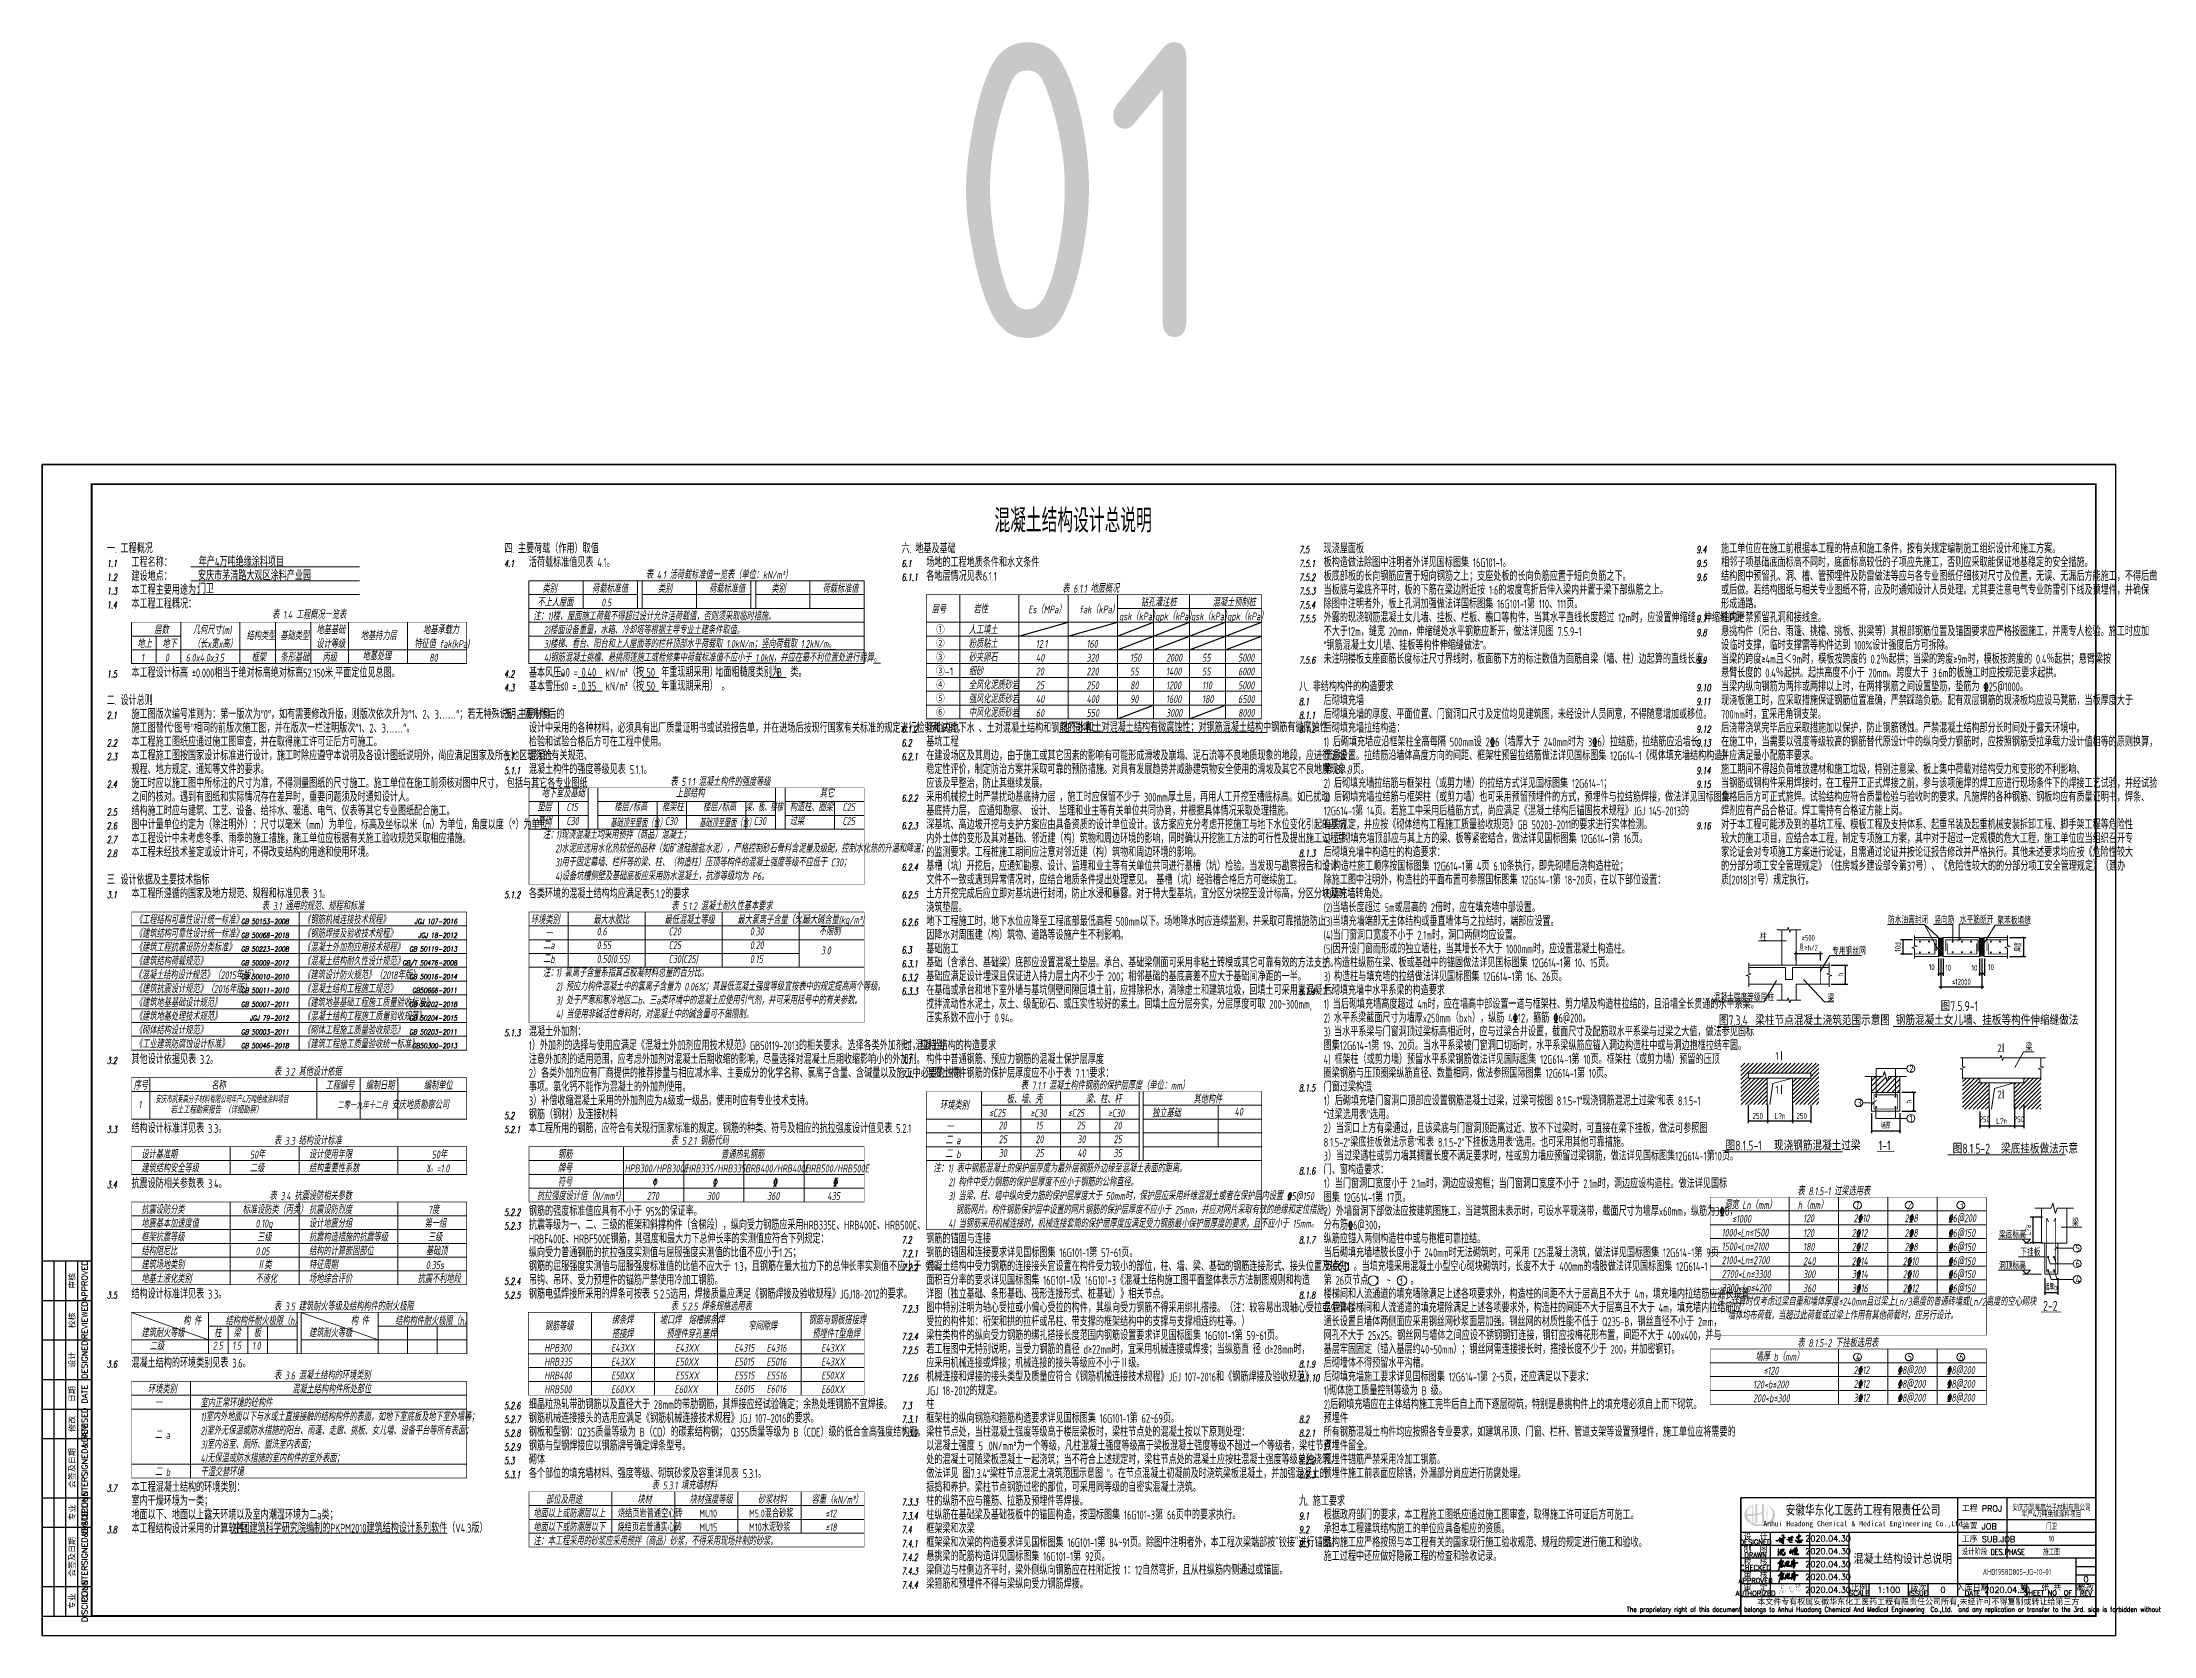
# Model space of a CAD drawing. Extents: x -14785 to 4269, y -25586 to -12228.
# Drawn here: x -14785 to -13714, y -25586 to -24778 of the extents above; entities that cross this region are included whole.
import ezdxf
from ezdxf.enums import TextEntityAlignment as Align

# ---------------------------------------------------------------- set-up
doc = ezdxf.new("R2010")
doc.units = 0
doc.header["$LTSCALE"] = 2000
doc.header["$MEASUREMENT"] = 0
doc.layers.get('0').update_dxf_attribs({"linetype": 'CONTINUOUS'})
doc.layers.get('DEFPOINTS').update_dxf_attribs({"linetype": 'CONTINUOUS'})
for name, color, linetype in [('AXIS', 75, 'CONTINUOUS'), ('HATCH', 8, 'CONTINUOUS'), ('PUB_TEXT', 7, 'CONTINUOUS'), ('标注', 7, 'CONTINUOUS'), ('梁集中标注', 2, 'CONTINUOUS')]:
    doc.layers.add(name, color=color, linetype=linetype)
for name, color, linetype, lineweight in [('SM-0-文字', 4, 'CONTINUOUS', 15), ('SM-0-标注', 3, 'CONTINUOUS', 15), ('SM-0-轮廓', 111, 'CONTINUOUS', 20), ('SM-0-钢筋', 1, 'CONTINUOUS', 35), ('SM-6大样-填充', 8, 'CONTINUOUS', 15), ('SM001', 7, 'CONTINUOUS', 15), ('SM002', 4, 'CONTINUOUS', 15)]:
    doc.layers.add(name, color=color, linetype=linetype, lineweight=lineweight)
doc.styles.add('ECEC_TK', font='txt_l.shx', dxfattribs={"bigfont": 'hztxt_l.shx'})
doc.styles.add('ECEC_TQ', font='txt_l.shx', dxfattribs={"bigfont": 'hztxt_l.shx'})
doc.styles.add('ECEC_TQ_S', font='')
doc.styles.add('GBHZ', font='gbenor.shx', dxfattribs={"width": 0.8, "bigfont": 'gbcbig.shx'})
doc.styles.add('SM001', font='tssdeng.shx', dxfattribs={"width": 0.7, "bigfont": 'tssdchn.shx'})
doc.styles.add('SM002', font='romand.shx')
doc.styles.get("Standard").update_dxf_attribs({"font": 'gbenor.shx', "bigfont": 'gbcbig.shx'})
doc.styles.add('TS', font='tssdeng.shx', dxfattribs={"width": 0.8, "height": 2.5, "bigfont": 'tssdchn.shx'})
doc.styles.add('TSSD_Rein', font='Tssdeng.shx', dxfattribs={"width": 0.7, "bigfont": 'hztxt.shx'})
doc.styles.get('ECEC_TQ_S').set_extended_font_data('SimSun')
doc.dimstyles.new('TSSD_100_1', dxfattribs={"dimtxt": 3, "dimasz": 1, "dimexe": 1, "dimexo": 2.5, "dimgap": 1, "dimtad": 1, "dimdec": 0, "dimlfac": 100, "dimzin": 0, "dimdsep": 46, "dimtxsty": 'GBHZ', "dimblk": 'ARCHTICK', "dimcen": 0, "dimdle": 1, "dimclrt": 7, "dimadec": 0, "dimazin": 0, "dimtfac": 1, "dimtdec": 0, "dimtix": 1, "dimtmove": 2, "dimatfit": 3, "dimfxl": 0, "dimtolj": 1, "dimtzin": 0, "dimarcsym": 0})
doc.dimstyles.new('Y', dxfattribs={"dimscale": 0, "dimtxt": 3, "dimasz": 0.01, "dimexe": 1.2, "dimexo": 1, "dimgap": 1, "dimtad": 1, "dimdec": 0, "dimlfac": 100, "dimzin": 0, "dimdsep": 46, "dimtxsty": 'GBHZ', "dimblk1": 'DX', "dimblk2": 'DX', "dimsah": 1, "dimcen": 0.09, "dimdle": 1, "dimadec": 0, "dimazin": 0, "dimtfac": 1, "dimtdec": 0, "dimtix": 1, "dimtmove": 2, "dimatfit": 3, "dimldrblk": 'DX', "dimfxl": 0, "dimtolj": 1, "dimtzin": 0, "dimarcsym": 0})
pattern_1 = [(45, (-19513.2144, -23657.0694), (-1.06066017, 1.06066017), [])]
pattern_2 = [(45, (936.3002, -24975.2671), (-0.538815367, 0.538815367), []), (135, (936.3002, -24975.2671), (-0.538815367, -0.538815367), [])]

msp = doc.modelspace()

# ---------------------------------------------------------------- texts
at = {"style": 'ECEC_TK'}
for s, p in [('审核', (-14769.731, -25406.104)), ('APPROVED', (-14763.231, -25406.104)), ('校核', (-14769.731, -25426.104)), ('REVIEWED', (-14763.231, -25426.104)), ('DESIGNED', (-14763.231, -25446.104)), ('设计', (-14769.731, -25446.104)), ('DATE', (-14763.231, -25463.604)), ('日期', (-14769.731, -25463.604)), ('修改', (-14769.731, -25478.604)), ('REVISED', (-14763.231, -25478.604)), ('COUNTERSIGNED&DATE', (-14763.231, -25501.104)), ('会签及日期', (-14769.731, -25501.104)), ('专业', (-14769.731, -25523.604)), ('DISCIPLINE', (-14763.231, -25523.604)), ('COUNTERSIGNED&DATE', (-14763.231, -25546.104)), ('会签及日期', (-14769.731, -25546.104)), ('专业', (-14769.731, -25568.604)), ('DISCIPLINE', (-14763.231, -25568.604))]:
    msp.add_text(s, height=3, rotation=90, dxfattribs=at).set_placement(p, align=Align.MIDDLE)
for s, height, style, width, p in [('安徽华东化工医药工程有限责任公司', 5, 'ECEC_TQ_S', 0.7, (-13861.532, -25522.104)), ('Anhui Huadong Chemical & Medical Engineering Co.,Ltd', 2.8, 'ECEC_TQ_S', 0.85, (-13861.532, -25529.604)), ('The proprietary right of this document belongs to Anhui Huadong Chemical And Medical Engineering  Co.,Ltd.  and any replication or transfer to the 3rd. side is forbidden without its permission. ', 2.5, 'ECEC_TQ', 0.72, (-13833.481, -25573.104))]:
    msp.add_text(s, height=height, dxfattribs=dict(style=style, width=width)).set_placement(p, align=Align.MIDDLE)
at = {"style": 'ECEC_TQ'}
for s, p in [('工程 PROJ', (-13811.481, -25523.104)), ('装置 JOB', (-13811.481, -25532.104)), ('工序 SUB.JOB', (-13811.481, -25538.604))]:
    msp.add_text(s, height=3, dxfattribs=at).set_placement(p)
for s, height, p in [('设  计', 3, (-13915.981, -25535.604)), ('DESIGNED', 2.5, (-13915.981, -25538.604)), ('DRAWN', 2.5, (-13915.981, -25545.104)), ('制  图', 3, (-13915.981, -25542.104)), ('CHECKED', 2.5, (-13915.981, -25551.604)), ('校  核', 3, (-13915.981, -25548.604)), ('审  核', 3, (-13915.981, -25555.104)), ('AUTHORIZED', 2.5, (-13915.981, -25564.604)), ('APPROVED', 2.5, (-13915.981, -25558.104)), ('审  定', 3, (-13915.981, -25561.604)), ('SCALE', 2.5, (-13863.481, -25564.604)), ('比例', 3, (-13863.481, -25561.604)), ('ISSUE', 2.5, (-13833.481, -25564.604)), ('版次', 3, (-13833.481, -25561.604)), ('入库日期', 3, (-13805.981, -25561.604)), ('DATE', 2.5, (-13805.981, -25564.604)), ('第   张 共   张', 3, (-13765.981, -25561.354)), ('SHEET NO  OF  ', 2.5, (-13765.981, -25564.354)), ('修改', 3, (-13748.481, -25561.604)), ('REV', 2.5, (-13748.481, -25564.604)), ('本文件专有权属安徽华东化工医药工程有限责任公司所有,未经许可不得复制或转让给第三方', 3, (-13833.481, -25569.104))]:
    msp.add_text(s, height=height, dxfattribs=at).set_placement(p, align=Align.MIDDLE)
at = {"style": 'ECEC_TQ', "width": 0.8}
msp.add_text('设计阶段 DES.PHASE', height=3, dxfattribs=at).set_placement((-13811.481, -25545.104))
at = {"style": 'ECEC_TQ'}
for tag, text, p in [('2020.04.30', ' ', (-13879.237, -25536.776)), ('2020.04.30', ' ', (-13879.237, -25543.276)), ('2020.04.30', ' ', (-13879.237, -25549.776)), ('2020.04.30', ' ', (-13879.237, -25556.276)), ('2020.04.30', ' ', (-13879.237, -25562.776)), ('1:100', '1:100', (-13848.481, -25562.854)), ('0', '0', (-13820.981, -25562.854)), ('2020.04.30', ' ', (-13788.481, -25562.854)), ('0', '0', (-13748.481, -25557.437))]:
    msp.add_attdef(tag, text=text, height=3, dxfattribs=at).set_placement(p, align=Align.MIDDLE)
at = {"layer": 'AXIS', "style": 'TSSD_Rein', "width": 0.7}
for s, p in [('安庆市凯莱高分子材料有限公司', (-13765.981, -25520.828)), ('年产4万吨绝缘涂料项目', (-13765.981, -25524.058)), ('门卫', (-13765.981, -25530.354)), ('施工图', (-13765.981, -25543.354)), ('10', (-13765.981, -25536.854)), ('AHD1958D805-JG-10-01', (-13783.483, -25553.736))]:
    msp.add_text(s, height=3, dxfattribs=at).set_placement(p, align=Align.MIDDLE)
at = {"layer": 'PUB_TEXT', "style": 'TS', "width": 0.8}
msp.add_text('混凝土结构设计总说明', height=5, dxfattribs=at).set_placement((-13841.316, -25546.821), align=Align.MIDDLE)
at = {"layer": 'SM-0-文字', "style": 'SM001', "width": 0.75}
for s, height, p in [('防水油膏封闭', 3.5, (-13848.866, -25224.886)), ('竖向筋', 3.5, (-13825.418, -25224.886)), ('水平筋断开', 3.5, (-13812.434, -25224.695)), ('聚苯板填缝', 3.5, (-13793.418, -25225.169)), ('柱', 3.5, (-13913.769, -25233.627)), ('专用钢丝网', 3.5, (-13877.188, -25240.712)), ('混凝土强度等级同柱', 3.5, (-13937.332, -25264.134)), ('梁', 3.5, (-13879.422, -25264.603)), ('2', 4, (-13793.287, -25290.141)), ('梁', 3.5, (-13779.048, -25289.396)), ('1', 4, (-13905.943, -25294.1)), ('2', 3.5, (-13837.979, -25300.264)), ('1', 4, (-13905.943, -25311.206)), ('2', 4, (-13793.287, -25313.634)), ('3', 3.5, (-13864.414, -25317.544)), ('1', 3.5, (-13837.979, -25325.488)), ('梁底标高', 3.5, (-13792.591, -25384.511)), ('梁', 3.5, (-13755.529, -25378.343)), ('下挂板', 3.5, (-13781.803, -25393.416)), ('5', 3.5, (-13753.737, -25391.356)), ('洞顶标高', 3.5, (-13792.591, -25400.231)), ('4', 3.5, (-13753.693, -25407.197)), ('6', 3.5, (-13753.737, -25399.163))]:
    msp.add_text(s, height=height, dxfattribs=at).set_placement(p)
at = {"layer": 'SM-0-文字', "ltscale": 99, "style": 'SM001', "width": 0.75}
for s, p in [('图7.5.9-1', (-13822.153, -25269.285)), ('图7.3.4', (-13934.593, -25276.453)), ('梁柱节点混凝土浇筑范围示意图', (-13916.118, -25276.453)), ('钢筋混凝土女儿墙、挂板等构件伸缩缝做法', (-13844.921, -25276.353)), ('图8.1.5-1', (-13931.199, -25339.986)), ('现浇钢筋混凝土过梁', (-13906.663, -25339.986)), ('1-1', (-13853.581, -25339.986)), ('图8.1.5-2', (-13816.057, -25341.547)), ('梁底挂板做法示意', (-13791.52, -25341.547)), ('2-2', (-13770.205, -25421.291))]:
    msp.add_text(s, height=5, dxfattribs=at).set_placement(p)
at = {"layer": 'SM001', "color": 2, "style": 'SM001', "width": 0.7}
for s, height, p in [('混凝土结构设计总说明', 12, (-14301.937, -25026.604)), ('年产4万吨绝缘涂料项目', 4.5, (-14705.376, -25043.804)), ('安庆市茅清路大观区涂料产业园', 4.5, (-14705.777, -25050.804)), ('门卫', 4.5, (-14705.838, -25057.517)), ('w%%1420%%143 =', 4.5, (-14522.104, -25099.804)), ('0.40', 4.5, (-14511.254, -25099.804)), ('50', 4.5, (-14478.353, -25099.804)), ('B', 4.5, (-14412.255, -25099.804)), ('s%%1420%%143 =', 4.5, (-14522.104, -25106.804)), ('0.35', 4.5, (-14511.254, -25106.804)), ('50', 4.5, (-14478.353, -25106.804)), ('烧结页岩普通空心砖', 4, (-14492.824, -25526.104)), ('MU10', 4, (-14451.564, -25526.104)), ('M5.0混合砂浆', 4, (-14426.361, -25526.104)), ('烧结页岩普通实心砖', 4, (-14493.061, -25533.104)), ('MU15', 4, (-14451.564, -25533.104)), ('M10水泥砂浆', 4, (-14426.361, -25533.104))]:
    msp.add_text(s, height=height, dxfattribs=at).set_placement(p)
at = {"layer": 'SM001', "style": 'SM001', "width": 0.7}
for s, p in [('一. 工程概况', (-14751.981, -25037.104)), ('工程名称：', (-14739.481, -25044.104)), ('四. 主要荷载（作用）取值', (-14550.481, -25037.104)), ('活荷载标准值见表 4.1。', (-14537.981, -25044.104)), ('六. 地基及基础', (-14348.981, -25037.104)), ('场地的工程地质条件和水文条件', (-14336.481, -25044.104)), ('板构造做法除图中注明者外详见国标图集 16G101-1。', (-14134.981, -25044.104)), ('现浇屋面板', (-14134.981, -25037.104)), ('相邻子项基础底面标高不同时，底面标高较低的子项应先施工，否则应采取能保证地基稳定的安全措施。', (-13933.481, -25044.104)), ('施工单位应在施工前根据本工程的特点和施工条件，按有关规定编制施工组织设计和施工方案。', (-13933.481, -25037.104)), ('建设地点：', (-14739.481, -25051.104)), ('各地层情况见表6.1.1', (-14336.481, -25051.104)), ('板底部板的长向钢筋应置于短向钢筋之上；支座处板的长向负筋应置于短向负筋之下。', (-14134.981, -25051.104)), ('结构图中预留孔、洞、槽、管预埋件及防雷做法等应与各专业图纸仔细核对尺寸及位置，无误、无漏后方能施工，不得后凿', (-13933.481, -25051.104)), ('本工程主要用途为：', (-14739.481, -25058.104)), ('本工程工程概况：', (-14739.481, -25065.104)), ('除图中注明者外，板上孔洞加强做法详国标图集 16G101-1第 110、111页。', (-14134.981, -25065.104)), ('当板底与粱底齐平时，板的下筋在梁边附近按 1:6的坡度弯折后伸入梁内并置于梁下部纵筋之上。', (-14134.981, -25058.104)), ('形成通路。', (-13933.481, -25065.104)), ('或后做。若结构图纸与相关专业图纸不符，应及时通知设计人员处理。尤其要注意电气专业防雷引下线及预埋件，并确保', (-13933.481, -25058.104)), ('外露的现浇钢筋混凝土女儿墙、挂板、栏板、檐口等构件，当其水平直线长度超过 12m时，应设置伸缩缝，伸缩缝间距', (-14134.981, -25072.104)), ('不大于12m，缝宽 20mm，伸缩缝处水平钢筋应断开，做法详见图 7.5.9-1', (-14134.981, -25079.104)), ('柱内严禁预留孔洞和接线盒。', (-13933.481, -25072.104)), ('悬挑构件（阳台、雨篷、挑檐、挑板、挑梁等）其根部钢筋位置及锚固要求应严格按图施工，并需专人检验。施工时应加', (-13933.481, -25079.104)), ('“钢筋混凝土女儿墙、挂板等构件伸缩缝做法”。', (-14134.981, -25086.104)), ('设临时支撑，临时支撑需等构件达到 100%%%设计强度后方可拆除。', (-13933.481, -25086.104)), ('本工程设计标高 %%P0.000相当于绝对标高绝对标高52.150米,平面定位见总图。', (-14739.481, -25100.104)), ('基本风压：', (-14537.981, -25100.104)), ('kN/m%%1402%%141（按', (-14499.13, -25099.804)), ('年重现期采用），', (-14470.894, -25099.804)), ('地面粗糙度类别为', (-14443.421, -25099.804)), ('类。', (-14405.399, -25099.804)), ('未注明楼板支座面筋长度标注尺寸界线时，板面筋下方的标注数值为面筋自梁（墙、柱）边起算的直线长度。', (-14134.981, -25093.104)), ('悬臂长度的 0.4％起拱。起拱高度不小于 20mm。跨度大于 3.6m的板施工时应按规范要求起拱。', (-13933.481, -25100.104)), ('当梁的跨度≥4m且＜9m时，模板按跨度的 0.2％起拱；当梁的跨度≥9m时，模板按跨度的 0.4％起拱；悬臂梁按', (-13933.481, -25093.104)), ('基本雪压：', (-14537.981, -25107.104)), ('kN/m%%1402%%141（按', (-14499.13, -25106.804)), ('年重现期采用） 。', (-14470.894, -25106.804)), ('八. 非结构构件的构造要求', (-14147.481, -25107.104)), ('当梁内纵向钢筋为两排或两排以上时，在两排钢筋之间设置垫筋，垫筋为 %%13225@1000。', (-13933.481, -25107.104)), ('二. 设计总则', (-14751.981, -25114.104)), ('施工图版次编号准则为：第一版次为″0″，如有需要修改升版，则版次依次升为″1、2、3……″；若无特殊说明，则升版后的', (-14739.481, -25121.104)), ('五. 主要材料', (-14550.481, -25121.104)), ('后砌填充墙', (-14134.981, -25114.104)), ('后砌填充墙的厚度、平面位置、门窗洞口尺寸及定位均见建筑图，未经设计人员同意，不得随意增加或移位。', (-14134.981, -25121.104)), ('现浇板施工时，应采取措施保证钢筋位置准确，严禁踩踏负筋。配有双层钢筋的现浇板均应设马凳筋，当板厚度大于', (-13933.481, -25114.104)), ('700mm时，宜采用角钢支架。', (-13933.481, -25121.104)), ('施工图替代“图号”相同的前版次施工图，并在版次一栏注明版次″1、2、3……″。 ', (-14739.481, -25128.104)), ('设计中采用的各种材料，必须具有出厂质量证明书或试验报告单，并在进场后按现行国家有关标准的规定进行检验和试验，', (-14537.981, -25128.104)), ('场地内地下水 、土对混凝土结构和钢筋的影响：', (-14336.481, -25128.104)), ('地下水和土对混凝土结构有微腐蚀性；对钢筋混凝土结构中钢筋有微腐蚀性', (-14268.071, -25127.804)), ('后砌填充墙拉结构造：', (-14134.981, -25128.104)), ('后浇带浇筑完毕后应采取措施加以保护，防止钢筋锈蚀。严禁混凝土结构部分长时间处于露天环境中。', (-13933.481, -25128.104)), ('本工程施工图纸应通过施工图审查，并在取得施工许可证后方可施工。', (-14739.481, -25135.104)), ('本工程施工图按国家设计标准进行设计，施工时除应遵守本说明及各设计图纸说明外，尚应满足国家及所在地区现行的有关规范、', (-14739.481, -25142.104)), ('检验和试验合格后方可在工程中使用。', (-14537.981, -25135.104)), ('混凝土', (-14537.981, -25142.104)), ('基坑工程', (-14336.481, -25135.104)), ('在建设场区及其周边，由于施工或其它因素的影响有可能形成滑坡及崩塌、泥石流等不良地质现象的地段，应进行边坡', (-14336.481, -25142.104)), ('1) 后砌填充墙应沿框架柱全高每隔 500mm设 2%%1326（墙厚大于 240mm时为 3%%1326）拉结筋，拉结筋应沿墙长', (-14134.981, -25135.104)), ('贯通设置。拉结筋沿墙体高度方向的间距、框架柱预留拉结筋做法详见国标图集 12G614-1《砌体填充墙结构构造》', (-14134.981, -25142.104)), ('在施工中，当需要以强度等级较高的钢筋替代原设计中的纵向受力钢筋时，应按照钢筋受拉承载力设计值相等的原则换算，', (-13933.481, -25135.104)), ('并应满足最小配筋率要求。', (-13933.481, -25142.104)), ('规程、地方规定、通知等文件的要求。', (-14739.481, -25149.104)), ('混凝土构件的强度等级见表 5.1.1。', (-14537.981, -25149.104)), ('稳定性评价，制定防治方案并采取可靠的预防措施。对具有发展趋势并威胁建筑物安全使用的滑坡及其它不良地质现象，', (-14336.481, -25149.104)), ('第 8、9页。', (-14134.981, -25149.104)), ('施工期间不得超负荷堆放建材和施工垃圾，特别注意梁、板上集中荷载对结构受力和变形的不利影响、', (-13933.481, -25149.104)), ('施工时应以施工图中所标注的尺寸为准，不得测量图纸的尺寸施工。施工单位在施工前须核对图中尺寸， 包括与其它各专业图纸', (-14739.481, -25156.104)), ('之间的核对。遇到有图纸和实际情况存在差异时，重要问题须及时通知设计人。', (-14739.481, -25163.104)), ('采用机械挖土时严禁扰动基底持力层 ，施工时应保留不少于 300mm厚土层，再用人工开挖至槽底标高。如已扰动', (-14336.481, -25163.104)), ('应该及早整治，防止其继续发展。', (-14336.481, -25156.104)), ('2) 后砌填充墙拉结筋与框架柱（或剪力墙）的拉结方式详见国标图集 12G614-1；', (-14134.981, -25156.104)), ('3) 后砌填充墙拉结筋与框架柱（或剪力墙）也可采用预留预埋件的方式，预埋件与拉结筋焊接，做法详见国标图集 ', (-14134.981, -25163.104)), ('合格后后方可正式施焊。试验结构应符合质量检验与验收时的要求。凡施焊的各种钢筋、钢板均应有质量证明书，焊条、', (-13933.481, -25163.104)), ('当钢筋或钢构件采用焊接时，在工程开工正式焊接之前，参与该项施焊的焊工应进行现场条件下的焊接工艺试验，并经试验', (-13933.481, -25156.104)), ('结构施工时应与建筑、工艺、设备、给排水、暖通、电气、仪表等其它专业图纸配合施工。', (-14739.481, -25170.104)), ('基底持力层， 应通知勘察、 设计、 监理和业主等有关单位共同协商，并根据具体情况采取处理措施。', (-14336.481, -25170.104)), ('12G614-1第 14页。若施工中采用后植筋方式，尚应满足《混凝土结构后锚固技术规程》JGJ 145-2013的', (-14134.981, -25170.104)), ('焊剂应有产品合格证。焊工需持有合格证方能上岗。', (-13933.481, -25170.104)), ('本工程设计中未考虑冬季、雨季的施工措施，施工单位应根据有关施工验收规范采取相应措施。', (-14739.481, -25184.104)), ('图中计量单位约定为（除注明外）：尺寸以毫米（mm）为单位，标高及坐标以米（m）为单位，角度以度（%%D）为单位。', (-14739.481, -25177.104)), ('深基坑、高边坡开挖与支护方案应由具备资质的设计单位设计。该方案应充分考虑开挖施工与地下水位变化引起的基坑', (-14336.481, -25177.104)), ('内外土体的变形及其对基础、邻近建（构）筑物和周边环境的影响，同时确认开挖施工方法的可行性及提出施工过程中', (-14336.481, -25184.104)), ('有关规定，并应按《砌体结构工程施工质量验收规范》GB 50203-2011的要求进行实体检测。', (-14134.981, -25177.104)), ('4) 后砌填充墙顶部应与其上方的梁、板等紧密结合，做法详见国标图集 12G614-1第 16页。', (-14134.981, -25184.104)), ('较大的施工项目，应结合本工程，制定专项施工方案，其中对于超过一定规模的危大工程，施工单位应当组织召开专', (-13933.481, -25184.104)), ('对于本工程可能涉及到的基坑工程、模板工程及支持体系、起重吊装及起重机械安装拆卸工程、脚手架工程等危险性', (-13933.481, -25177.104)), ('本工程未经技术鉴定或设计许可，不得改变结构的用途和使用环境。', (-14739.481, -25191.104)), ('的监测要求。工程桩施工期间应注意对邻近建（构）筑物和周边环境的影响。', (-14336.481, -25191.104)), ('后砌填充墙中构造柱的构造要求：', (-14134.981, -25191.104)), ('家论证会对专项施工方案进行论证，且需通过论证并按论证报告修改并严格执行。其他未述要求均应按《危险性较大', (-13933.481, -25191.104)), ('三. 设计依据及主要技术指标', (-14751.981, -25205.104)), ('基槽（坑）开挖后，应通知勘察、设计、监理和业主等有关单位共同进行基槽（坑）检验。当发现与勘察报告和设计', (-14336.481, -25198.104)), ('文件不一致或遇到异常情况时，应结合地质条件提出处理意见。 基槽（坑）经验槽合格后方可继续施工。', (-14336.481, -25205.104)), ('1) 构造柱施工顺序按国标图集 12G614-1第 4页 6.10条执行，即先砌墙后浇构造柱砼；', (-14134.981, -25198.104)), ('除施工图中注明外，构造柱的平面布置可参照国标图集 12G614-1第 18~20页，在以下部位设置：', (-14134.981, -25205.104)), ('质[2018]31号）规定执行。', (-13933.481, -25205.104)), ('的分部分项工安全管理规定》（住房城乡建设部令第37号）、《危险性较大的的分部分项工安全管理规定》（建办', (-13933.481, -25198.104)), ('本工程所遵循的国家及地方规范、规程和标准见表 3.1。', (-14739.481, -25212.104)), ('各类环境的混凝土结构均应满足表5.1.2的要求', (-14537.981, -25212.104)), ('土方开挖完成后应立即对基坑进行封闭，防止水浸和暴露。对于特大型基坑，宜分区分块挖至设计标高，分区分块及时', (-14336.481, -25212.104)), ('(1)填充墙转角处。', (-14134.981, -25212.104)), ('地下工程施工时，地下水位应降至工程底部最低高程 500mm以下。场地降水时应连续监测，并采取可靠措施防止', (-14336.481, -25226.104)), ('浇筑垫层。', (-14336.481, -25219.104)), ('(2)当墙长度超过 5m或层高的 2倍时，应在填充墙中部设置。', (-14134.981, -25219.104)), ('(3)当填充墙端部无主体结构或垂直墙体与之拉结时，端部应设置。', (-14134.981, -25226.104)), ('因降水对周围建（构）筑物、道路等设施产生不利影响。', (-14336.481, -25233.104)), ('(4)当门窗洞口宽度不小于 2.1m时，洞口两侧均应设置。', (-14134.981, -25233.104)), ('基础施工', (-14336.481, -25240.104)), ('基础（含承台、基础梁）底部应设置混凝土垫层。承台、基础梁侧面可采用非粘土砖模或其它可靠有效的方法支护。', (-14336.481, -25247.104)), ('2) 构造柱纵筋在梁、板或基础中的锚固做法详见国标图集 12G614-1第 10、15页。', (-14134.981, -25247.104)), ('(5)因开设门窗而形成的独立墙柱，当其墙长不大于 1000mm时，应设置混凝土构造柱。', (-14134.981, -25240.104)), ('基础应满足设计埋深且保证进入持力层土内不少于 200；相邻基础的基底高差不应大于基础间净距的一半。', (-14336.481, -25254.104)), ('在基础或承台和地下室外墙与基坑侧壁间隙回填土前，应排除积水，清除虚土和建筑垃圾，回填土可采用素混凝土、', (-14336.481, -25261.104)), ('后砌填充墙中水平系梁的构造要求', (-14134.981, -25261.104)), ('3) 构造柱与填充墙的拉结做法详见国标图集 12G614-1第 16、26页。', (-14134.981, -25254.104)), ('搅拌流动性水泥土，灰土、级配砂石、或压实性较好的素土。回填土应分层夯实，分层厚度可取 200~300mm,', (-14336.481, -25268.104)), ('1) 当后砌填充墙高度超过 4m时，应在墙高中部设置一道与框架柱、剪力墙及构造柱拉结的，且沿墙全长贯通的水平系梁。', (-14134.981, -25268.104)), ('混凝土外加剂：', (-14537.981, -25282.104)), ('压实系数不应小于 0.94。', (-14336.481, -25275.104)), ('2) 水平系梁截面尺寸为墙厚x250mm（bxh），纵筋 4%%13212，箍筋 %%1326@200。', (-14134.981, -25275.104)), ('3) 当水平系梁与门窗洞顶过梁标高相近时，应与过梁合并设置，截面尺寸及配筋取水平系梁与过梁之大值，做法参见国标', (-14134.981, -25282.104)), ('1）外加剂的选择与使用应满足《混凝土外加剂应用技术规范》GB50119-2013的相关要求。选择各类外加剂时，应特别', (-14537.981, -25289.104)), ('七. 混凝土结构的构造要求', (-14348.981, -25289.104)), ('图集12G614-1第 19、20页。当水平系梁被门窗洞口切断时，水平系梁纵筋应锚入洞边构造柱中或与洞边抱框拉结牢固。', (-14134.981, -25289.104)), ('其他设计依据见表 3.2。', (-14739.481, -25296.104)), ('注意外加剂的适用范围，应考虑外加剂对混凝土后期收缩的影响，尽量选择对混凝土后期收缩影响小的外加剂。', (-14537.981, -25296.104)), ('2）各类外加剂应有厂商提供的推荐掺量与相应减水率、主要成分的化学名称、氯离子含量、含碱量以及施工中必要的注意', (-14537.981, -25303.104)), ('构件中普通钢筋、预应力钢筋的混凝土保护层厚度', (-14336.481, -25296.104)), ('混凝土构件钢筋的保护层厚度应不小于表 7.1.1要求：', (-14336.481, -25303.104)), ('4) 框架柱（或剪力墙）预留水平系梁钢筋做法详见国际图集 12G614-1第 10页。框架柱（或剪力墙）预留的压顶', (-14134.981, -25296.104)), ('圈梁钢筋与压顶圈梁纵筋直径、数量相同，做法参照国际图集 12G614-1第 10页。', (-14134.981, -25303.104)), ('事项。氯化钙不能作为混凝土的外加剂使用。', (-14537.981, -25310.104)), ('门窗过梁构造', (-14134.981, -25310.104)), ('钢筋（钢材）及连接材料', (-14537.981, -25324.104)), ('3）补偿收缩混凝土采用的外加剂应为A级或一级品，使用时应有专业技术支持。', (-14537.981, -25317.104)), ('1）后砌填充墙门窗洞口顶部应设置钢筋混凝土过梁，过梁可按图 8.1.5-1“现浇钢筋混泥土过梁”和表 8.1.5-1', (-14134.981, -25317.104)), ('“过梁选用表”选用。', (-14134.981, -25324.104)), ('结构设计标准详见表 3.3。', (-14739.481, -25331.104)), ('本工程所用的钢筋，应符合有关现行国家标准的规定。钢筋的种类、符号及相应的抗拉强度设计值见表 5.2.1', (-14537.981, -25331.104)), ('2）当洞口上方有梁通过，且该梁底与门窗洞顶距离过近、放不下过梁时，可直接在梁下挂板，做法可参照图', (-14134.981, -25331.104)), ('3）当过梁遇柱或剪力墙其搁置长度不满足要求时，柱或剪力墙应预留过梁钢筋，做法详见国标图集12G614-1第10页。', (-14134.981, -25345.104)), ('8.1.5-2“梁底挂板做法示意”和表 8.1.5-2“下挂板选用表”选用。也可采用其他可靠措施。', (-14134.981, -25338.104)), ('门、窗构造要求：', (-14134.981, -25352.104)), ('抗震设防相关参数表 3.4。', (-14739.481, -25359.104)), ('1）当门窗洞口宽度小于 2.1m时，洞边应设抱框；当门窗洞口宽度不小于 2.1m时，洞边应设构造柱。做法详见国标', (-14134.981, -25359.104)), ('图集 12G614-1第 17页。', (-14134.981, -25366.104)), ('钢筋的强度标准值应具有不小于 95%%%的保证率。', (-14537.981, -25373.104)), ('2）外墙窗洞下部做法应按建筑图施工，当建筑图未表示时，可设水平现浇带，截面尺寸为墙厚x60mm，纵筋为3%%1328，', (-14134.981, -25373.104)), ('抗震等级为一、二、三级的框架和斜撑构件（含梯段），纵向受力钢筋应采用HRB335E、HRB400E、HRB500E、', (-14537.981, -25380.104)), ('HRBF400E、HRBF500E钢筋，其强度和最大力下总伸长率的实测值应符合下列规定：', (-14537.981, -25387.104)), ('钢筋的锚固与连接', (-14336.481, -25387.104)), ('纵筋应锚入两侧构造柱中或与抱框可靠拉结。', (-14134.981, -25387.104)), ('分布筋%%1326@300，', (-14134.981, -25380.104)), ('纵向受力普通钢筋的抗拉强度实测值与屈服强度实测值的比值不应小于1.25；', (-14537.981, -25394.104)), ('钢筋的锚固和连接要求详见国标图集 16G101-1第 57~61页。', (-14336.481, -25394.104)), ('当后砌填充墙墙肢长度小于 240mm时无法砌筑时，可采用 C25混凝土浇筑，做法详见国标图集 12G614-1第 9页', (-14134.981, -25394.104)), ('钢筋的屈服强度实测值与屈服强度标准值的比值不应大于 1.3，且钢筋在最大拉力下的总伸长率实测值不应小于 9％。', (-14537.981, -25401.104)), ('吊钩、吊环、受力预埋件的锚筋严禁使用冷加工钢筋。', (-14537.981, -25408.104)), ('混凝土结构中受力钢筋的连接接头宜设置在构件受力较小的部位，柱、墙、梁、基础的钢筋连接形式、接头位置及接头', (-14336.481, -25401.104)), ('面积百分率的要求详见国标图集 16G101-1及 16G101-3《混凝土结构施工图平面整体表示方法制图规则和构造', (-14336.481, -25408.104)), ('第 26页节点  1  ~  3  。', (-14134.981, -25408.104)), ('节点 11 。当填充墙采用混凝土小型空心砌块砌筑时，长度不大于 400mm的墙肢做法详见国标图集 12G614-1', (-14134.981, -25401.104)), ('结构设计标准详见表 3.3。', (-14739.481, -25415.104)), ('钢筋电弧焊接所采用的焊条可按表 5.2.5选用，焊接质量应满足《钢筋焊接及验收规程》JGJ18-2012的要求。', (-14537.981, -25415.104)), ('详图（独立基础、条形基础、筏形连接形式、桩基础）》相关节点。', (-14336.481, -25415.104)), ('楼梯间和人流通道的填充墙除满足上述各项要求外，构造柱的间距不大于层高且不大于 4m，填充墙内拉结筋应通长设置', (-14134.981, -25415.104)), ('受拉的构件如：桁架和拱的拉杆或吊柱、带支撑的框架结构中的支撑与支撑相连的柱等。）', (-14336.481, -25429.104)), ('图中特别注明为轴心受拉或小偏心受拉的构件，其纵向受力钢筋不得采用绑扎搭接。（注：较容易出现轴心受拉或小偏心', (-14336.481, -25422.104)), ('通长设置且墙体两侧面应采用钢丝网砂浆面层加强。钢丝网的材质性能不低于 Q235-B，钢丝直径不小于 2mm，', (-14134.981, -25429.104)), ('且墙体楼梯间和人流通道的填充墙除满足上述各项要求外，构造柱的间距不大于层高且不大于 4m，填充墙内拉结筋应', (-14134.981, -25422.104)), ('若工程图中无特别说明，当受力钢筋的直径 d≥22mm时，宜采用机械连接或焊接；当纵筋直 径 d≥28mm时，', (-14336.481, -25443.104)), ('梁柱类构件的纵向受力钢筋的绑扎搭接长度范围内钢筋设置要求详见国标图集 16G101-1第 59~61页。', (-14336.481, -25436.104)), ('基层牢固固定（锚入基层约40~50mm）；钢丝网需连接接长时，搭接长度不少于 200，并加密钢钉。', (-14134.981, -25443.104)), ('网孔不大于 25x25。钢丝网与墙体之间应设不锈钢钢钉连接，钢钉应按梅花形布置，间距不大于 400x400，并与', (-14134.981, -25436.104)), ('混凝土结构的环境类别见表 3.6。', (-14739.481, -25450.104)), ('应采用机械连接或焊接；机械连接的接头等级应不小于Ⅱ级。', (-14336.481, -25450.104)), ('后砌墙体不得预留水平沟槽。', (-14134.981, -25450.104)), ('机械连接和焊接的接头类型及质量应符合《钢筋机械连接技术规程》JGJ 107-2016和《钢筋焊接及验收规范》', (-14336.481, -25457.104)), ('JGJ 18-2012的规定。', (-14336.481, -25464.104)), ('后砌填充墙施工要求详见国标图集 12G614-1第 2~5页，还应满足以下要求：', (-14134.981, -25457.104)), ('1)砌体施工质量控制等级为 B 级。', (-14134.981, -25464.104)), ('细晶粒热轧带肋钢筋以及直径大于 28mm的带肋钢筋，其焊接应经试验确定；余热处理钢筋不宜焊接。', (-14537.981, -25471.104)), ('柱', (-14336.481, -25471.104)), ('2)后砌填充墙应在主体结构施工完毕后自上而下逐层砌筑，特别是悬挑构件上的填充墙必须自上而下砌筑。', (-14134.981, -25471.104)), ('钢筋机械连接接头的选用应满足《钢筋机械连接技术规程》JGJ 107-2016的要求。', (-14537.981, -25478.104)), ('钢板和型钢：Q235质量等级为 B（CD）的碳素结构钢； Q355质量等级为 B（CDE）级的低合金高强度结构钢。', (-14537.981, -25485.104)), ('框架柱的纵向钢筋和箍筋构造要求详见国标图集 16G101-1第 62~69页。', (-14336.481, -25478.104)), ('梁柱节点处，当柱混凝土强度等级高于楼层梁板时，梁柱节点处的混凝土按以下原则处理：', (-14336.481, -25485.104)), ('所有钢筋混凝土构件均应按照各专业要求，如建筑吊顶、门窗、栏杆、管道支架等设置预埋件，施工单位应将需要的', (-14134.981, -25485.104)), ('预埋件', (-14134.981, -25478.104)), ('钢筋与型钢焊接应以钢筋牌号确定焊条型号。', (-14537.981, -25492.104)), ('以混凝土强度 5 .0N/mm%%1402%%141为一个等级，凡柱混凝土强度等级高于梁板混凝土强度等级不超过一个等级者，梁柱节点', (-14336.481, -25492.104)), ('预埋件留全。', (-14134.981, -25492.104)), ('砌体', (-14537.981, -25499.104)), ('各个部位的填充墙材料、强度等级、砌筑砂浆及容重详见表 5.3.1。', (-14537.981, -25506.104)), ('做法详见 图7.3.4“梁柱节点混泥土浇筑范围示意图 ”。在节点混凝土初凝前及时浇筑梁板混凝土，并加强混凝土的', (-14336.481, -25506.104)), ('处的混凝土可随梁板混凝土一起浇筑；当不符合上述规定时，梁柱节点处的混凝土应按柱混凝土强度等级单独浇筑，', (-14336.481, -25499.104)), ('预埋件锚筋严禁采用冷加工钢筋。', (-14134.981, -25499.104)), ('预埋件施工前表面应除锈，外漏部分尚应进行防腐处理。', (-14134.981, -25506.104)), ('本工程混凝土结构的环境类别：', (-14739.481, -25513.104)), ('振捣和养护。梁柱节点钢筋过密的部位，可采用同等级的自密实混凝土浇筑。 ', (-14336.481, -25513.104)), ('地面以下、地面以上露天环境以及室内潮湿环境为二a类；', (-14739.481, -25527.104)), ('室内干燥环境为一类；', (-14739.481, -25520.104)), ('柱的纵筋不应与箍筋、拉筋及预埋件等焊接。', (-14336.481, -25520.104)), ('柱纵筋在基础梁及基础筏板中的锚固构造，按国标图集 16G101-3第 66页中的要求执行。', (-14336.481, -25527.104)), ('九. 施工要求', (-14147.481, -25520.104)), ('根据政府部门的要求，本工程施工图纸应通过施工图审查，取得施工许可证后方可施工。', (-14134.981, -25527.104)), ('本工程结构设计采用的计算软件：', (-14739.481, -25534.104)), ('框架梁和次梁', (-14336.481, -25534.104)), ('承担本工程建筑结构施工的单位应具备相应的资质。', (-14134.981, -25534.104)), ('框架梁和次梁的构造要求详见国标图集 16G101-1第 84~91页。除图中注明者外，本工程次梁端部按"铰接"进行锚固。', (-14336.481, -25541.104)), ('悬挑梁的配筋构造详见国标图集 16G101-1第 92页。', (-14336.481, -25548.104)), ('结构施工应严格按照与本工程有关的国家现行施工验收规范、规程的规定进行施工和验收。', (-14134.981, -25541.104)), ('施工过程中还应做好隐蔽工程的检查和验收记录。', (-14134.981, -25548.104)), ('梁侧边与柱侧边齐平时，梁外侧纵向钢筋应在柱附近按 1：12自然弯折，且从柱纵筋内侧通过或锚固。', (-14336.481, -25555.104)), ('梁箍筋和预埋件不得与梁纵向受力钢筋焊接。', (-14336.481, -25562.104))]:
    msp.add_text(s, height=4.5, dxfattribs=at).set_placement(p)
at = {"layer": 'SM001', "color": 96, "style": 'SM002', "oblique": 10, "width": 0.65}
for s, p in [('1.1', (-14751.981, -25044.104)), ('4.1', (-14550.481, -25044.104)), ('6.1', (-14348.981, -25044.104)), ('7.5', (-14147.481, -25037.104)), ('7.5.1', (-14147.481, -25044.104)), ('9.4', (-13945.981, -25037.104)), ('9.5', (-13945.981, -25044.104)), ('1.2', (-14751.981, -25051.104)), ('6.1.1', (-14348.981, -25051.104)), ('7.5.2', (-14147.481, -25051.104)), ('9.6', (-13945.981, -25051.104)), ('1.3', (-14751.981, -25058.104)), ('1.4', (-14751.981, -25065.104)), ('7.5.3', (-14147.481, -25058.104)), ('7.5.4', (-14147.481, -25065.104)), ('7.5.5', (-14147.481, -25072.104)), ('9.7', (-13945.981, -25072.104)), ('9.8', (-13945.981, -25079.104)), ('7.5.6', (-14147.481, -25093.104)), ('9.9', (-13945.981, -25093.104)), ('1.5', (-14751.981, -25100.104)), ('4.2', (-14550.481, -25100.104)), ('4.3', (-14550.481, -25107.104)), ('9.10', (-13945.981, -25107.104)), ('8.1', (-14147.481, -25114.104)), ('9.11', (-13945.981, -25114.104)), ('2.1', (-14751.981, -25121.104)), ('6.1.2', (-14348.981, -25128.104)), ('8.1.1', (-14147.481, -25121.104)), ('8.1.2', (-14147.481, -25128.104)), ('9.12', (-13945.981, -25128.104)), ('2.2', (-14751.981, -25135.104)), ('6.2', (-14348.981, -25135.104)), ('9.13', (-13945.981, -25135.104)), ('2.3', (-14751.981, -25142.104)), ('5.1', (-14550.481, -25142.104)), ('5.1.1', (-14550.481, -25149.104)), ('6.2.1', (-14348.981, -25142.104)), ('9.14', (-13945.981, -25149.104)), ('2.4', (-14751.981, -25156.104)), ('6.2.2', (-14348.981, -25163.104)), ('9.15', (-13945.981, -25156.104)), ('2.5', (-14751.981, -25170.104)), ('2.6', (-14751.981, -25177.104)), ('2.7', (-14751.981, -25184.104)), ('6.2.3', (-14348.981, -25177.104)), ('9.16', (-13945.981, -25177.104)), ('2.8', (-14751.981, -25191.104)), ('8.1.3', (-14147.481, -25191.104)), ('6.2.4', (-14348.981, -25198.104)), ('3.1', (-14751.981, -25212.104)), ('5.1.2', (-14550.481, -25212.104)), ('6.2.5', (-14348.981, -25212.104)), ('6.2.6', (-14348.981, -25226.104)), ('6.3', (-14348.981, -25240.104)), ('6.3.1', (-14348.981, -25247.104)), ('6.3.2', (-14348.981, -25254.104)), ('6.3.3', (-14348.981, -25261.104)), ('8.1.4', (-14147.481, -25261.104)), ('5.1.3', (-14550.481, -25282.104)), ('3.2', (-14751.981, -25296.104)), ('7.1', (-14348.981, -25296.104)), ('7.1.1', (-14348.981, -25303.104)), ('8.1.5', (-14147.481, -25310.104)), ('3.3', (-14751.981, -25331.104)), ('5.2', (-14550.481, -25324.104)), ('5.2.1', (-14550.481, -25331.104)), ('8.1.6', (-14147.481, -25352.104)), ('3.4', (-14751.981, -25359.104)), ('5.2.2', (-14550.481, -25373.104)), ('5.2.3', (-14550.481, -25380.104)), ('7.2', (-14348.981, -25387.104)), ('8.1.7', (-14147.481, -25387.104)), ('7.2.1', (-14348.981, -25394.104)), ('5.2.4', (-14550.481, -25408.104)), ('7.2.2', (-14348.981, -25401.104)), ('3.5', (-14751.981, -25415.104)), ('5.2.5', (-14550.481, -25415.104)), ('8.1.8', (-14147.481, -25415.104)), ('7.2.3', (-14348.981, -25422.104)), ('7.2.4', (-14348.981, -25436.104)), ('3.6', (-14751.981, -25450.104)), ('7.2.5', (-14348.981, -25443.104)), ('8.1.9', (-14147.481, -25450.104)), ('7.2.6', (-14348.981, -25457.104)), ('8.1.10', (-14147.481, -25457.104)), ('5.2.6', (-14550.481, -25471.104)), ('7.3', (-14348.981, -25471.104)), ('5.2.7', (-14550.481, -25478.104)), ('7.3.1', (-14348.981, -25478.104)), ('8.2', (-14147.481, -25478.104)), ('5.2.8', (-14550.481, -25485.104)), ('5.2.9', (-14550.481, -25492.104)), ('7.3.2', (-14348.981, -25485.104)), ('8.2.1', (-14147.481, -25485.104)), ('5.3', (-14550.481, -25499.104)), ('8.2.2', (-14147.481, -25499.104)), ('3.7', (-14751.981, -25513.104)), ('5.3.1', (-14550.481, -25506.104)), ('8.2.3', (-14147.481, -25506.104)), ('7.3.3', (-14348.981, -25520.104)), ('7.3.4', (-14348.981, -25527.104)), ('9.1', (-14147.481, -25527.104)), ('3.8', (-14751.981, -25534.104)), ('7.4', (-14348.981, -25534.104)), ('9.2', (-14147.481, -25534.104)), ('7.4.1', (-14348.981, -25541.104)), ('7.4.2', (-14348.981, -25548.104)), ('9.3', (-14147.481, -25541.104)), ('7.4.3', (-14348.981, -25555.104)), ('7.4.4', (-14348.981, -25562.104))]:
    msp.add_text(s, height=3.5, dxfattribs=at).set_placement(p)
at = {"layer": 'SM001', "style": 'SM001', "oblique": 10}
for s, height, width, p in [('表 4.1 活荷载标准值一览表（单位：kN/m%%1402%%141）', 4, 0.7, (-14478.701, -25050.123)), ('表 6.1.1 地层概况', 4, 0.7, (-14267.534, -25057.104)), ('类别', 3.9392, 0.710799, (-14531.094, -25057.104)), ('荷载标准值', 3.9392, 0.710799, (-14505.918, -25057.104)), ('类别', 3.9392, 0.710799, (-14472.56, -25057.104)), ('荷载标准值', 3.9392, 0.710799, (-14446.584, -25057.104)), ('类别', 3.9392, 0.710799, (-14415.06, -25057.104)), ('荷载标准值', 3.9392, 0.710799, (-14389.084, -25057.104)), ('岩性', 3.9392, 0.710799, (-14312.571, -25067.604)), ('Es（MPa）', 3.9392, 0.710799, (-14284.774, -25067.604)), ('f\x8eak\x8f（kPa）', 3.9392, 0.710799, (-14258.919, -25067.604)), ('钻孔灌注桩', 3.9392, 0.710799, (-14227.786, -25064.104)), ('混凝土预制桩', 3.9392, 0.710799, (-14191.286, -25064.104)), ('层数', 4, 0.7, (-14727.923, -25078.104)), ('几何尺寸(m)', 4, 0.7, (-14708.339, -25078.104)), ('表 1.4 工程概况一览表', 4, 0.7, (-14668.174, -25070.364)), ('地基基础', 4, 0.7, (-14645.709, -25078.104)), ('地基承载力', 4, 0.7, (-14591.662, -25078.104)), ('注：1)楼、屋面施工荷载不得超过设计允许活荷载值，否则须采取临时措施。', 3.93923, 0.710799, (-14535.795, -25071.104)), ('2)楼面设备重量，水箱、冷却塔等根据主导专业土建条件取值。', 3.93923, 0.710799, (-14530.401, -25078.104)), ('层号', 3.9392, 0.710799, (-14333.722, -25067.604)), ('qsk（kPa）', 3.9392, 0.710799, (-14238.777, -25071.104)), ('qpk（kPa）', 3.9392, 0.710799, (-14220.527, -25071.104)), ('qsk（kPa）', 3.9392, 0.710799, (-14202.277, -25071.104)), ('qpk（kPa）', 3.9392, 0.710799, (-14184.027, -25071.104)), ('地上', 4, 0.7, (-14736.497, -25085.104)), ('地下', 4, 0.7, (-14723.79, -25085.104)), ('（长x宽x高）', 4, 0.7, (-14708.339, -25085.104)), ('结构类型', 4, 0.7, (-14681.14, -25081.08)), ('基础类型', 4, 0.7, (-14664.018, -25081.08)), ('设计等级', 4, 0.7, (-14645.709, -25085.104)), ('地基持力层', 4, 0.7, (-14623.225, -25081.031)), ('特征值 f%%142ak%%143(kPa)', 4, 0.7, (-14596.107, -25085.104)), ('3)%%U楼梯、看台、阳台和上人屋面等的栏杆顶部水平荷载取 1.0kN/m；竖向荷载取 1.2kN/m。', 3.93923, 0.710799, (-14530.401, -25085.104)), ('4)钢筋混凝土挑檐、悬挑雨篷施工或检修集中荷载标准值不应小于%%U 1.0kN%%U，并应在最不利位置处进行验算%%U。', 3.93923, 0.710799, (-14530.401, -25092.104)), ('表 5.1.1 混凝土构件的强度等级', 4, 0.7, (-14466.262, -25155.104)), ('《工程结构可靠性设计统一标准》', 4, 0.7, (-14737.73, -25225.104)), ('表 3.1 通用的规范、规程和标准', 4, 0.7, (-14673.429, -25218.104)), ('《钢筋机械连接技术规程》', 4, 0.7, (-14652.393, -25225.104)), ('环境类别', 4, 0.7, (-14536.933, -25225.104)), ('最大水胶比', 4, 0.7, (-14505.352, -25225.104)), ('最低混凝土等级', 4, 0.7, (-14469.222, -25225.104)), ('表 5.1.2 混凝土耐久性基本要求', 4, 0.7, (-14465.762, -25218.104)), ('最大氯离子含量（%%%）', 4, 0.7, (-14432.285, -25225.104)), ('最大碱含量(kg/m%%1403%%141)', 4, 0.7, (-14399.126, -25225.104)), ('《建筑结构可靠性设计统一标准》', 4, 0.7, (-14737.73, -25232.104)), ('《建筑工程抗震设防分类标准》', 4, 0.7, (-14737.73, -25239.104)), ('《钢筋焊接及验收技术规程》', 4, 0.7, (-14652.393, -25232.104)), ('《混凝土外加剂应用技术规程》', 4, 0.7, (-14652.393, -25239.104)), ('一', 4, 0.7, (-14529.761, -25232.104)), ('《建筑结构荷载规范》', 4, 0.7, (-14737.73, -25246.104)), ('《混凝土结构耐久性设计规范》', 4, 0.7, (-14652.393, -25246.104)), ('《混凝土结构设计规范》（2015年版）', 4, 0.7, (-14737.964, -25253.104)), ('《建筑抗震设计规范》（2016年版）', 4, 0.7, (-14737.73, -25260.104)), ('《建筑设计防火规范》（2018年版）', 4, 0.7, (-14652.393, -25253.104)), ('《混凝土结构工程施工规范》', 4, 0.7, (-14652.393, -25260.104)), ('《建筑地基基础设计规范》', 4, 0.7, (-14737.737, -25267.104)), ('《建筑地基基础工程施工质量验收标准》', 4, 0.7, (-14652.393, -25267.104)), ('《建筑地基处理技术规范》', 4, 0.7, (-14737.73, -25274.104)), ('《砌体结构设计规范》', 4, 0.7, (-14737.73, -25281.104)), ('《混凝土结构工程施工质量验收规范》', 4, 0.7, (-14652.393, -25274.104)), ('《砌体工程施工质量验收规范》', 4, 0.7, (-14652.393, -25281.104)), ('《工业建筑防腐蚀设计标准》', 4, 0.7, (-14737.73, -25288.104)), ('《建筑工程施工质量验收统一标准》', 4, 0.7, (-14652.393, -25288.104)), ('表 3.2 其他设计依据', 4, 0.7, (-14667.262, -25302.104)), ('序号', 4, 0.7, (-14738.433, -25309.104)), ('名称', 4, 0.7, (-14699.05, -25309.104)), ('工程编号', 4, 0.7, (-14641.084, -25309.104)), ('编制日期', 4, 0.7, (-14620.76, -25309.104)), ('编制单位', 4, 0.7, (-14591.234, -25309.104)), ('表 7.1.1 混凝土构件钢筋的保护层厚度（单位：mm）', 4, 0.7, (-14288.634, -25309.104)), ('环境类别', 4, 0.7, (-14329.497, -25319.194)), ('≤C25', 4, 0.7, (-14304.681, -25322.94)), ('板、墙、壳', 4, 0.7, (-14295.75, -25316.104)), ('≥C30', 4, 0.7, (-14283.747, -25323.119)), ('≤C25', 4, 0.7, (-14264.755, -25322.94)), ('梁、柱、杆', 4, 0.7, (-14255.643, -25316.104)), ('≥C30', 4, 0.7, (-14244.434, -25323.119)), ('独立基础', 4, 0.7, (-14221.995, -25323.104)), ('其他构件', 4, 0.7, (-14201.043, -25316.104)), ('40', 4, 0.7, (-14180.188, -25322.317)), ('一', 4, 0.7, (-14326.261, -25330.153)), ('20', 4, 0.7, (-14299.849, -25329.317)), ('15', 4, 0.7, (-14281.127, -25329.317)), ('25', 4, 0.7, (-14260.206, -25329.317)), ('20', 4, 0.7, (-14241.527, -25329.317)), ('设计基准期', 4, 0.7, (-14734.481, -25344.104)), ('表 3.3 结构设计标准', 4, 0.7, (-14667.262, -25337.104)), ('设计使用年限', 4, 0.7, (-14649.481, -25344.104)), ('钢筋', 4, 0.7, (-14523.261, -25344.104)), ('表 5.2.1 钢筋代码', 4, 0.7, (-14466.075, -25337.104)), ('普通热轧钢筋', 4, 0.7, (-14440.539, -25344.104)), ('二 a', 4, 0.7, (-14326.806, -25336.842)), ('二 b', 4, 0.7, (-14326.806, -25343.842)), ('25', 4, 0.7, (-14299.751, -25336.317)), ('30', 4, 0.7, (-14299.751, -25343.317)), ('20', 4, 0.7, (-14281.127, -25336.317)), ('25', 4, 0.7, (-14281.127, -25343.317)), ('30', 4, 0.7, (-14259.876, -25336.317)), ('40', 4, 0.7, (-14259.876, -25343.317)), ('25', 4, 0.7, (-14241.527, -25336.317)), ('35', 4, 0.7, (-14241.527, -25343.317)), ('建筑结构安全等级', 4, 0.7, (-14734.481, -25351.104)), ('结构重要性系数', 4, 0.7, (-14649.481, -25351.104)), ('牌号', 4, 0.7, (-14523.261, -25351.104)), ('HPB300/HPB300E', 4, 0.65, (-14489.444, -25351.104)), ('HRB335/HRB335E', 4, 0.65, (-14458.587, -25351.104)), ('HRB400/HRB400E', 4, 0.65, (-14428.406, -25351.104)), ('HRB500/HRB500E', 4, 0.65, (-14397.769, -25351.104)), ('注：1) 表中钢筋混凝土的保护层厚度为最外层钢筋外边缘至混凝土表面的距离。', 4, 0.7, (-14332.916, -25351.104)), ('表 3.4 抗震设防相关参数', 4, 0.7, (-14669.502, -25365.104)), ('抗拉强度设计值（N/mm%%1402%%141）', 4, 0.7, (-14533.887, -25365.104)), ('符号', 4, 0.7, (-14523.261, -25358.104)), ('270', 4, 0.7, (-14478.215, -25365.104)), ('%%130', 4, 0.7, (-14475.484, -25358.104)), ('300', 4, 0.7, (-14447.715, -25365.104)), ('%%131', 4, 0.7, (-14444.984, -25358.104)), ('360', 4, 0.7, (-14417.215, -25365.104)), ('%%132', 4, 0.7, (-14414.484, -25358.104)), ('435', 4, 0.7, (-14386.715, -25365.104)), ('%%133', 4, 0.7, (-14383.984, -25358.104)), ('    2) 构件中受力钢筋的保护层厚度不应小于钢筋的公称直径。', 4, 0.7, (-14332.916, -25358.104)), ('    3) 当梁、柱、墙中纵向受力筋的保护层厚度大于 50mm时，保护层应采用纤维混凝土或者在保护层内设置 %%1325@150', 4, 0.7, (-14332.916, -25365.104)), ('表 8.1.5-1 过梁选用表', 4, 0.7, (-13894.793, -25362.678)), ('抗震设防分类', 4, 0.7, (-14734.481, -25372.104)), ('抗震设防烈度', 4, 0.7, (-14649.481, -25372.104)), ('7度', 4, 0.7, (-14589.156, -25372.104)), ('      钢筋网片。构件钢筋保护层中设置的网片钢筋的保护层厚度不应小于 25mm，并应对网片采取有效的绝缘和定位措施。', 4, 0.7, (-14332.916, -25372.104)), ('洞宽 L%%142n%%143（mm）', 4, 0.7, (-13931.94, -25369.678)), ('%%1461000', 4, 0.7, (-13927.92, -25376.678)), ('h（mm）', 4, 0.7, (-13894.63, -25369.678)), ('120', 4, 0.7, (-13891.925, -25376.378)), ('2%%13210', 4, 0.7, (-13866.327, -25376.378)), ('1', 4, 0.7, (-13865.366, -25369.678)), ('2', 4, 0.7, (-13839.203, -25369.678)), ('3', 4, 0.7, (-13813.036, -25369.678)), ('地震基本加速度值', 4, 0.7, (-14734.481, -25379.104)), ('框架抗震等级', 4, 0.7, (-14734.481, -25386.104)), ('0.10g', 4, 0.7, (-14676.602, -25379.104)), ('抗震构造措施的抗震等级', 4, 0.7, (-14649.481, -25386.104)), ('设计地震分组', 4, 0.7, (-14649.481, -25379.104)), ('第一组', 4, 0.7, (-14590.863, -25379.104)), ('    4) 当钢筋采用机械连接时，机械连接套筒的保护层厚度应满足受力钢筋最小保护层厚度的要求，且不应小于 15mm。', 4, 0.7, (-14332.916, -25379.104)), ('1000<L%%142n%%143%%1461500', 4, 0.7, (-13933.19, -25383.678)), ('120', 4, 0.7, (-13891.925, -25383.858)), ('2%%13212', 4, 0.7, (-13867.262, -25383.858)), ('2%%1328', 4, 0.7, (-13840.466, -25383.858)), ('结构阻尼比', 4, 0.7, (-14734.481, -25393.104)), ('0.05', 4, 0.7, (-14676.602, -25393.104)), ('结构的计算嵌固部位', 4, 0.7, (-14649.481, -25393.104)), ('基础顶', 4, 0.7, (-14590.231, -25393.104)), ('2100<L%%142n%%143%%1462700', 4, 0.7, (-13933.19, -25397.678)), ('1500<L%%142n%%143%%1462100', 4, 0.7, (-13933.19, -25390.678)), ('240', 4, 0.7, (-13891.925, -25398.17)), ('180', 4, 0.7, (-13891.925, -25390.858)), ('2%%13212', 4, 0.7, (-13867.262, -25390.858)), ('2%%13214', 4, 0.7, (-13867.262, -25398.17)), ('2%%1328', 4, 0.7, (-13840.466, -25390.858)), ('%%1326@150', 4, 0.7, (-13818.442, -25398.17)), ('建筑场地类别', 4, 0.7, (-14734.481, -25400.104)), ('地基土液化类别', 4, 0.7, (-14734.481, -25407.104)), ('不液化', 4, 0.7, (-14676.602, -25407.104)), ('场地综合评价', 4, 0.7, (-14649.481, -25407.104)), ('特征周期', 4, 0.7, (-14649.481, -25400.104)), ('抗震不利地段', 4, 0.7, (-14594.39, -25407.104)), ('2700<L%%142n%%143%%1463300', 4, 0.7, (-13933.19, -25404.678)), ('300', 4, 0.7, (-13891.925, -25404.708)), ('3%%13214', 4, 0.7, (-13867.262, -25404.708)), ('2%%13210', 4, 0.7, (-13841.401, -25404.708)), ('%%1326@150', 4, 0.7, (-13818.442, -25404.708)), ('表 3.5 建筑耐火等级及结构构件的耐火极限', 4, 0.7, (-14667.262, -25421.104)), ('表 5.2.5 焊条规格选用表', 4, 0.7, (-14466.075, -25421.104)), ('注：计算时仅考虑过梁自重和墙体厚度≤240mm且过梁上L%%142n%%143/3高度的普通砖墙或L%%142n%%143/2高度的空心砌块', 4, 0.7, (-13935.78, -25418.678)), ('3300<L%%142n%%143%%1464200', 4, 0.7, (-13933.19, -25411.678)), ('360', 4, 0.7, (-13891.925, -25411.858)), ('3%%13216', 4, 0.7, (-13867.262, -25411.858)), ('2%%13212', 4, 0.7, (-13841.401, -25411.858)), ('%%1326@150', 4, 0.7, (-13818.442, -25411.858)), ('构 件', 4, 0.7, (-14713.321, -25428.483)), ('结构构件耐火极限（h）', 4, 0.7, (-14691.817, -25428.483)), ('构 件', 4, 0.7, (-14628.321, -25428.483)), ('结构构件耐火极限（h）', 4, 0.7, (-14605.817, -25428.483)), ('钢筋等级', 4, 0.7, (-14529.914, -25431.104)), ('绑条焊', 4, 0.7, (-14495.908, -25428.104)), ('坡口焊\u3000熔槽绑条焊', 4, 0.7, (-14471.619, -25428.104)), ('窄间隙焊', 4, 0.7, (-14426.752, -25431.104)), ('钢筋与钢板搭接焊', 4, 0.7, (-14396.189, -25428.104)), ('   墙体均布荷载，当超过此荷载或过梁上作用有其他荷载时，应另行设计。', 4, 0.7, (-13935.78, -25425.678)), ('建筑耐火等级', 4, 0.7, (-14734.43, -25434.634)), ('建筑耐火等级', 4, 0.7, (-14649.43, -25434.634)), ('HPB300', 4, 0.7, (-14530.151, -25442.104)), ('E43XX', 4, 0.7, (-14496.282, -25442.104)), ('搭接焊', 4, 0.7, (-14495.908, -25435.104)), ('预埋件穿孔塞焊', 4, 0.7, (-14468.339, -25435.104)), ('E43XX', 4, 0.7, (-14463.685, -25442.104)), ('E4315', 4, 0.7, (-14433.746, -25442.104)), ('E4316', 4, 0.7, (-14417.455, -25442.104)), ('预埋件T型角焊', 4, 0.7, (-14394.327, -25435.104)), ('E43XX  ', 4, 0.7, (-14389.733, -25442.104)), ('表 8.1.5-2 下挂板选用表', 4, 0.7, (-13894.793, -25439.678)), ('HRB335', 4, 0.7, (-14530.151, -25449.104)), ('E43XX', 4, 0.7, (-14496.282, -25449.104)), ('E50XX', 4, 0.7, (-14463.685, -25449.104)), ('E5015', 4, 0.7, (-14433.746, -25449.104)), ('E5016', 4, 0.7, (-14417.455, -25449.104)), ('E43XX', 4, 0.7, (-14389.733, -25449.104)), ('墙厚 b（mm）', 4, 0.7, (-13916.034, -25446.678)), ('4', 4, 0.7, (-13865.366, -25446.678)), ('%%1328@200', 4, 0.7, (-13844.159, -25453.378)), ('5', 4, 0.7, (-13839.203, -25446.678)), ('%%1328@200', 4, 0.7, (-13819.159, -25453.378)), ('6', 4, 0.7, (-13813.036, -25446.678)), ('环境类别', 4, 0.7, (-14731.106, -25463.104)), ('表 3.6 混凝土结构的环境类别', 4, 0.7, (-14667.262, -25456.104)), ('混凝土结构构件所处部位', 4, 0.7, (-14658.026, -25463.104)), ('HRB400', 4, 0.7, (-14530.151, -25456.104)), ('HRB500', 4, 0.7, (-14530.151, -25463.104)), ('E50XX  ', 4, 0.7, (-14496.282, -25456.104)), ('E60XX  ', 4, 0.7, (-14496.282, -25463.104)), ('E60XX  ', 4, 0.7, (-14464.116, -25463.104)), ('E55XX', 4, 0.7, (-14463.685, -25456.104)), ('E5515', 4, 0.7, (-14433.746, -25456.104)), ('E6015', 4, 0.7, (-14433.746, -25462.898)), ('E5516', 4, 0.7, (-14417.455, -25456.104)), ('E6016', 4, 0.7, (-14417.455, -25462.898)), ('E50XX', 4, 0.7, (-14389.733, -25456.104)), ('E60XX  ', 4, 0.7, (-14389.709, -25463.104)), ('120<b≤200', 4, 0.7, (-13917.284, -25460.678)), ('%%146120', 4, 0.7, (-13912.014, -25453.678)), ('2%%13212', 4, 0.7, (-13866.327, -25453.378)), ('2%%13212', 4, 0.7, (-13866.327, -25460.378)), ('%%1328@200', 4, 0.7, (-13844.159, -25460.378)), ('%%1328@200', 4, 0.7, (-13819.159, -25460.378)), ('一', 4, 0.7, (-14727.613, -25470.104)), ('室内正常环境的砼构件', 4, 0.7, (-14704.481, -25470.104)), ('200<b≤300', 4, 0.7, (-13917.284, -25467.678)), ('3%%13212', 4, 0.7, (-13866.327, -25467.378)), ('%%1328@200', 4, 0.7, (-13844.159, -25467.378)), ('%%1328@200', 4, 0.7, (-13819.159, -25467.378)), ('2)室外无保温或防水措施的阳台、雨蓬、走廊、挑板、女儿墙、设备平台等所有表面；', 4, 0.7, (-14704.481, -25484.104)), ('1)室内外地面以下与水或土直接接触的结构构件的表面，如地下室底板及地下室外墙等；', 4, 0.7, (-14704.481, -25477.104)), ('二 a', 4, 0.7, (-14727.613, -25486.324)), ('3)室内浴室、厕所、盥洗室内表面；', 4, 0.7, (-14704.481, -25491.104)), ('二 b', 4, 0.7, (-14727.613, -25505.104)), ('4)无保温或防水措施的室内构件的室外表面；', 4, 0.7, (-14704.481, -25498.104)), ('干湿交替环境', 4, 0.7, (-14704.481, -25505.104)), ('表 5.3.1 填充墙材料', 4, 0.7, (-14475.762, -25511.874)), ('地面以上或防潮层以上', 4, 0.7, (-14535.729, -25526.104)), ('部位及用途', 4, 0.7, (-14529.261, -25519.104)), ('块材', 4, 0.7, (-14482.98, -25519.104)), ('块材强度等级', 4, 0.7, (-14456.538, -25519.104)), ('砂浆材料', 4, 0.7, (-14421.841, -25519.104)), ('容重（kN/m\x8c3\x8d）', 4, 0.7, (-14394.643, -25519.104)), ('地面以下或防潮层以下', 4, 0.7, (-14535.729, -25533.104))]:
    msp.add_text(s, height=height, dxfattribs=dict(at, width=width)).set_placement(p)
at = {"layer": 'SM001', "color": 1, "style": 'SM001', "oblique": 10}
for s, height, width, p in [('不上人屋面', 3.9392, 0.710799, (-14533.667, -25064.104)), ('0.5', 3.9392, 0.710799, (-14501.252, -25064.104)), ('1', 4, 0.7, (-14734.583, -25092.104)), ('0', 4, 0.7, (-14722.545, -25092.104)), ('6.0x4.0x3.5', 4, 0.7, (-14711.995, -25092.104)), ('框架', 4, 0.7, (-14678.588, -25092.104)), ('条形基础', 4, 0.7, (-14663.939, -25092.104)), ('丙级', 4, 0.7, (-14642.606, -25092.104)), ('地基处理', 3.9392, 0.710799, (-14622.345, -25091.436)), ('80', 4, 0.7, (-14588.523, -25092.104)), ('二级', 4, 0.7, (-14679.481, -25351.104)), ('γ', 4, 0.7, (-14590.124, -25349.873)), ('0', 2, 0.7, (-14588.024, -25351.11)), ('=1.0', 4, 0.7, (-14584.727, -25351.104)), ('标准设防类（丙类）', 4, 0.7, (-14683.146, -25372.104)), ('三级', 4, 0.7, (-14675.754, -25386.104)), ('三级', 4, 0.7, (-14589.181, -25386.104)), ('Ⅱ类', 4, 0.7, (-14675.779, -25400.104)), ('0.35s', 4, 0.65, (-14590.268, -25400.104)), ('二级', 4, 0.7, (-14730.238, -25441.351)), ('2.5', 4, 0.7, (-14698.232, -25440.974)), ('柱', 4, 0.7, (-14697.603, -25434.634)), ('1.5', 4, 0.7, (-14688.389, -25440.974)), ('梁', 4, 0.7, (-14687.76, -25434.634)), ('1.0', 4, 0.7, (-14678.373, -25440.974)), ('板', 4, 0.7, (-14677.481, -25434.634)), ('注：本工程采用的砂浆应采用预拌（商品）砂浆，不得采用现场拌制的砂浆。', 4, 0.7, (-14535.729, -25540.104))]:
    msp.add_text(s, height=height, dxfattribs=dict(at, width=width)).set_placement(p)
at = {"layer": 'SM001', "color": 2, "width": 1.1}
for s, p in [('①', (-14331.547, -25078.104)), ('②', (-14331.547, -25085.104)), ('③', (-14331.547, -25092.104)), ('③-1', (-14331.547, -25099.104)), ('④', (-14331.547, -25106.104)), ('⑤', (-14331.547, -25113.104)), ('⑥', (-14331.547, -25120.104))]:
    msp.add_text(s, height=4, dxfattribs=at).set_placement(p)
at = {"layer": 'SM001', "color": 2, "style": 'SM001', "oblique": 10}
for s, height, width, p in [('人工填土', 4, 0.7, (-14314.962, -25078.104)), ('粉质粘土', 4, 0.7, (-14314.962, -25085.104)), ('12.1', 4, 0.7, (-14280.943, -25085.104)), ('160', 4, 0.7, (-14255.244, -25085.104)), ('细砂', 4, 0.7, (-14314.962, -25099.104)), ('砂夹卵石', 4, 0.7, (-14314.962, -25092.104)), ('20', 4, 0.7, (-14280.943, -25099.104)), ('40', 4, 0.7, (-14280.943, -25092.104)), ('320', 4, 0.7, (-14255.244, -25092.104)), ('220', 4, 0.7, (-14255.244, -25099.104)), ('55', 4, 0.7, (-14233.167, -25099.104)), ('150', 4, 0.7, (-14233.167, -25092.104)), ('2000', 4, 0.7, (-14214.917, -25092.104)), ('1400', 4, 0.7, (-14214.917, -25099.104)), ('55', 4, 0.7, (-14196.667, -25092.104)), ('55', 4, 0.7, (-14196.667, -25099.104)), ('5000', 4, 0.7, (-14178.417, -25092.104)), ('6000', 4, 0.7, (-14178.417, -25099.104)), ('全风化泥质砂岩', 4, 0.7, (-14314.962, -25106.104)), ('25', 4, 0.7, (-14280.943, -25106.104)), ('250', 4, 0.7, (-14255.244, -25106.104)), ('80', 4, 0.7, (-14233.167, -25106.104)), ('1200', 4, 0.7, (-14214.917, -25106.104)), ('110', 4, 0.7, (-14196.667, -25106.104)), ('5000', 4, 0.7, (-14178.417, -25106.104)), ('强风化泥质砂岩', 4, 0.7, (-14314.962, -25113.104)), ('中风化泥质砂岩', 4, 0.7, (-14314.962, -25120.104)), ('40', 4, 0.7, (-14280.943, -25113.104)), ('60', 4, 0.7, (-14280.943, -25120.104)), ('550', 4, 0.7, (-14255.244, -25120.104)), ('400', 4, 0.7, (-14255.244, -25113.104)), ('90', 4, 0.7, (-14233.167, -25113.104)), ('3000', 4, 0.7, (-14214.917, -25120.104)), ('1600', 4, 0.7, (-14214.917, -25113.104)), ('180', 4, 0.7, (-14196.667, -25113.104)), ('6500', 4, 0.7, (-14178.417, -25113.104)), ('8000', 4, 0.7, (-14178.417, -25120.104)), ('基础顶至屋面（含）', 4, 0.6, (-14496.698, -25176.104)), ('基础顶至屋面（含）', 4, 0.6, (-14451.586, -25176.104)), ('1', 4, 0.7, (-14735.971, -25318.72)), ('安庆市凯莱高分子材料有限公司年产4万吨绝缘涂料项目', 3.5, 0.6, (-14727.311, -25315.943)), ('岩土工程勘察报告 （详细勘察）', 3.5, 0.7, (-14719.642, -25321.206)), (' 二零一九年十二月', 3.5, 0.7, (-14636.923, -25318.979)), ('安庆地质勘察公司', 4, 0.7, (-14607.633, -25318.979)), ('50年', 4, 0.7, (-14679.481, -25344.104)), ('50年', 4, 0.7, (-14587.254, -25344.104)), ('≤12', 4, 0.7, (-14387.692, -25526.104)), ('≤18', 4, 0.7, (-14387.692, -25533.104))]:
    msp.add_text(s, height=height, dxfattribs=dict(at, width=width)).set_placement(p)
at = {"layer": 'SM001', "style": 'SM001', "oblique": 10}
for s, width, p in [('地下室及基础', 0.7, (-14531.506, -25162.104)), ('上部结构', 0.7, (-14463.511, -25162.104)), ('其它', 0.7, (-14390.523, -25162.104)), ('楼层/标高', 0.7, (-14494.68, -25169.104)), ('框架柱', 0.7, (-14470.496, -25169.104)), ('楼层/标高', 0.7, (-14449.68, -25169.104)), ('梁、板、楼梯', 0.6, (-14427.995, -25169.104)), ('注：', 0.7, (-14530.902, -25183.104)), ('1)现浇混凝土均采用预拌（商品）混凝土；', 0.7, (-14524.328, -25183.104)), ('2)水泥应选用水化热较低的品种（如矿渣硅酸盐水泥），严格控制砂石骨料含泥量及级配，控制水化热的升温和降温；', 0.7, (-14524.682, -25190.104)), ('3)用于固定幕墙、栏杆等的梁、柱、（构造柱）压顶等构件的混凝土强度等级不应低于 C30；', 0.7, (-14524.682, -25197.104)), ('二a', 0.7, (-14530.741, -25239.104)), ('0.6', 0.7, (-14503.589, -25232.104)), ('0.55', 0.7, (-14503.589, -25239.104)), ('C20', 0.7, (-14467.149, -25232.104)), ('C25', 0.7, (-14467.149, -25239.104)), ('0.30', 0.7, (-14425.941, -25232.104)), ('0.20', 0.7, (-14425.941, -25239.104)), ('不限制', 0.7, (-14390.931, -25232.104)), ('二b', 0.7, (-14530.741, -25246.104)), ('0.50(0.55)', 0.7, (-14503.589, -25246.104)), ('C30(C25)', 0.7, (-14467.149, -25246.104)), ('0.15', 0.7, (-14425.941, -25246.104)), ('3.0', 0.7, (-14389.921, -25241.747)), ('注：', 0.7, (-14530.902, -25253.104)), ('2) 预应力构件混凝土中的氯离子含量为 0.06%%%；其最低混凝土强度等级宜按表中的规定提高两个等级。', 0.7, (-14524.328, -25260.104)), ('1) 氯离子含量系指其占胶凝材料总量的百分比。', 0.7, (-14524.328, -25253.104)), ('3) 处于严寒和寒冷地区二b、三a类环境中的混凝土应使用引气剂，并可采用括号中的有关参数。', 0.7, (-14524.328, -25267.104)), ('4) 当使用非碱活性骨料时，对混凝土中的碱含量可不做限制。', 0.7, (-14524.328, -25274.104))]:
    msp.add_text(s, height=4, dxfattribs=dict(at, width=width)).set_placement(p, align=Align.BOTTOM_LEFT)
at = {"layer": 'SM001', "color": 2, "style": 'SM001', "oblique": 10, "width": 0.7}
for s, p in [('垫层', (-14533.637, -25169.104)), ('C15', (-14518.981, -25169.104)), ('构造柱、圈梁', (-14405.691, -25169.104)), ('C25', (-14378.981, -25169.104)), ('基础', (-14533.637, -25176.104)), ('C30', (-14518.981, -25176.104)), ('C30', (-14468.981, -25176.104)), ('C30', (-14423.981, -25176.104)), ('过梁', (-14405.691, -25176.104)), ('C25', (-14378.981, -25176.104)), ('4)设备坑槽侧壁及基础底板应采用防水混凝土，抗渗等级均为 P6。', (-14524.682, -25204.104))]:
    msp.add_text(s, height=4, dxfattribs=at).set_placement(p, align=Align.BOTTOM_LEFT)
at = {"layer": 'SM001', "style": 'SM002', "oblique": 10, "width": 0.7}
for s, p in [('GB 50153-2008', (-14659.73, -25225.104)), ('JGJ 107-2016', (-14574.393, -25225.104)), ('GB 50068-2018', (-14659.73, -25232.104)), ('JGJ 18-2012', (-14574.393, -25232.104)), (' GB 50223-2008', (-14659.73, -25239.104)), ('GB 50009-2012', (-14659.73, -25246.104)), ('GB/T 50476-2008', (-14574.393, -25246.104)), ('GB 50119-2013', (-14574.393, -25239.104)), ('GB 50010-2010', (-14659.73, -25253.104)), ('GB 50016-2014', (-14574.393, -25253.104)), (' GB 50011-2010', (-14659.73, -25260.104)), (' GB 50007-2011', (-14659.73, -25267.104)), ('GB 50202-2018', (-14574.393, -25267.104)), ('GB50666-2011', (-14574.393, -25260.104)), ('JGJ 79-2012', (-14659.73, -25274.104)), ('GB 50204-2015', (-14574.393, -25274.104)), ('GB 50003-2011', (-14659.73, -25281.104)), ('GB 50046-2018', (-14659.73, -25288.104)), ('GB 50203-2011', (-14574.393, -25281.104)), ('GB50300-2013', (-14574.393, -25288.104))]:
    msp.add_text(s, height=2.5, dxfattribs=at).set_placement(p, align=Align.RIGHT)
at = {"layer": 'SM001', "color": 6, "style": 'SM001', "oblique": 10, "width": 0.7}
for s, p in [('2%%1328', (-13840.466, -25376.378)), ('%%1326@200', (-13818.442, -25376.378)), ('%%1326@150', (-13818.442, -25383.858)), ('2%%13210', (-13841.401, -25398.17)), ('%%1326@150', (-13818.442, -25390.858))]:
    msp.add_text(s, height=4, dxfattribs=at).set_placement(p)
at = {"layer": 'SM001', "color": 1, "style": 'SM001', "width": 0.7}
msp.add_text('中国建筑科学研究院编制的PKPM2010建筑结构设计系列软件（V4.3版）', height=4.5, dxfattribs=at).set_placement((-14687.841, -25533.804))
at = {"layer": '梁集中标注', "style": 'GBHZ', "width": 0.9}
msp.add_text('01', height=150, dxfattribs=at).set_placement((-14324.562, -24927.99))

# ---------------------------------------------------------------- blocks, each defined once
blk = doc.blocks.new('DX')
at = {"color": 0, "linetype": 'ByBlock', "const_width": 40}
blk.add_lwpolyline([(-54, -51), (46, 49)], dxfattribs=at)
blk = doc.blocks.new('*D40')
at = {"layer": 'DEFPOINTS', "color": 0, "transparency": 16777216}
for p in [(-13878.6, -25246.1), (-13878.6, -25255.7), (-13870.5, -25255.7)]:
    blk.add_point(p, dxfattribs=at)
at = {"layer": 'SM-0-标注', "color": 0, "lineweight": -2, "transparency": 16777216}
for p, q in [((-13877.6, -25246.1), (-13869.3, -25246.1)), ((-13877.6, -25255.7), (-13869.3, -25255.7)), ((-13870.5, -25246.1), (-13870.5, -25255.7))]:
    blk.add_line(p, q, dxfattribs=at)
at = {"layer": 'SM-0-标注', "color": 0, "lineweight": -2, "transparency": 16777216, "xscale": 0.01, "yscale": 0.01, "zscale": 0.01}
for p, rotation in [((-13870.5, -25246.1), 90), ((-13870.5, -25255.7), 270)]:
    blk.add_blockref('DX', p, dxfattribs=dict(at, rotation=rotation))
at = {"layer": 'SM-0-标注', "color": 0, "transparency": 16777216, "insert": (-13873, -25250.9), "char_height": 3, "attachment_point": 5, "rotation": 90, "style": 'GBHZ'}
blk.add_mtext('\\A1;h', dxfattribs=at)
blk = doc.blocks.new('_ARCHTICK')
at = {"color": 0, "linetype": 'ByBlock', "ltscale": 0.1, "const_width": 0.15}
blk.add_lwpolyline([(-0.5, -0.5), (0.5, 0.5)], dxfattribs=at)
blk = doc.blocks.new('*D41')
at = {"layer": 'DEFPOINTS', "color": 0, "transparency": 16777216}
for p in [(-13883.1, -25240.1), (-13895.4, -25246.1), (-13883.1, -25246.1)]:
    blk.add_point(p, dxfattribs=at)
at = {"layer": 'SM-0-标注', "color": 0, "lineweight": -2, "transparency": 16777216}
for p, q in [((-13896.4, -25240.1), (-13882.1, -25240.1)), ((-13895.4, -25243.6), (-13895.4, -25239.1)), ((-13883.1, -25243.6), (-13883.1, -25239.1))]:
    blk.add_line(p, q, dxfattribs=at)
at = {"layer": 'SM-0-标注', "color": 0, "lineweight": -2, "transparency": 16777216, "rotation": 180}
blk.add_blockref('_ARCHTICK', (-13895.4, -25240.1), dxfattribs=at)
at = {"layer": 'SM-0-标注', "color": 0, "lineweight": -2, "transparency": 16777216}
blk.add_blockref('_ARCHTICK', (-13883.1, -25240.1), dxfattribs=at)
at = {"layer": 'SM-0-标注', "color": 7, "transparency": 16777216, "insert": (-13889.3, -25234.7), "char_height": 3, "attachment_point": 5, "style": 'TSSD_Rein'}
blk.add_mtext('\\A1;≥500\\P且\x93h/2', dxfattribs=at)
blk = doc.blocks.new('*D42')
at = {"layer": 'DEFPOINTS', "color": 0, "transparency": 16777216}
for p in [(-13919.7, -25315.9), (-13910, -25315.9), (-13910, -25325)]:
    blk.add_point(p, dxfattribs=at)
at = {"layer": 'SM-0-标注', "color": 0, "lineweight": -2, "transparency": 16777216}
for p, q in [((-13919.7, -25316.9), (-13919.7, -25326.2)), ((-13910, -25316.9), (-13910, -25326.2)), ((-13919.7, -25325), (-13910.1, -25325))]:
    blk.add_line(p, q, dxfattribs=at)
at = {"layer": 'SM-0-标注', "color": 0, "lineweight": -2, "transparency": 16777216, "xscale": 0.01, "yscale": 0.01, "zscale": 0.01, "rotation": 180}
blk.add_blockref('DX', (-13919.7, -25325), dxfattribs=at)
at = {"layer": 'SM-0-标注', "color": 0, "lineweight": -2, "transparency": 16777216, "xscale": 0.01, "yscale": 0.01, "zscale": 0.01}
blk.add_blockref('DX', (-13910, -25325), dxfattribs=at)
at = {"layer": 'SM-0-标注', "color": 0, "transparency": 16777216, "insert": (-13914.9, -25322.5), "char_height": 3, "attachment_point": 5, "style": 'GBHZ'}
blk.add_mtext('\\A1;250', dxfattribs=at)
blk = doc.blocks.new('*D43')
at = {"layer": 'DEFPOINTS', "color": 0, "transparency": 16777216}
for p in [(-13910, -25315.9), (-13897.3, -25315.9), (-13897.3, -25325)]:
    blk.add_point(p, dxfattribs=at)
at = {"layer": 'SM-0-标注', "color": 0, "lineweight": -2, "transparency": 16777216}
for p, q in [((-13910, -25316.9), (-13910, -25326.2)), ((-13897.3, -25316.9), (-13897.3, -25326.2)), ((-13910, -25325), (-13897.3, -25325))]:
    blk.add_line(p, q, dxfattribs=at)
at = {"layer": 'SM-0-标注', "color": 0, "lineweight": -2, "transparency": 16777216, "xscale": 0.01, "yscale": 0.01, "zscale": 0.01, "rotation": 180}
blk.add_blockref('DX', (-13910, -25325), dxfattribs=at)
at = {"layer": 'SM-0-标注', "color": 0, "lineweight": -2, "transparency": 16777216, "xscale": 0.01, "yscale": 0.01, "zscale": 0.01}
blk.add_blockref('DX', (-13897.3, -25325), dxfattribs=at)
at = {"layer": 'SM-0-标注', "color": 0, "transparency": 16777216, "insert": (-13903.6, -25322.5), "char_height": 3, "attachment_point": 5, "style": 'GBHZ'}
blk.add_mtext('\\A1;L\x8en', dxfattribs=at)
blk = doc.blocks.new('*D44')
at = {"layer": 'DEFPOINTS', "color": 0, "transparency": 16777216}
for p in [(-13897.3, -25315.9), (-13888, -25315.9), (-13888, -25325)]:
    blk.add_point(p, dxfattribs=at)
at = {"layer": 'SM-0-标注', "color": 0, "lineweight": -2, "transparency": 16777216}
for p, q in [((-13897.3, -25316.9), (-13897.3, -25326.2)), ((-13888, -25316.9), (-13888, -25326.2)), ((-13897.2, -25325), (-13888, -25325))]:
    blk.add_line(p, q, dxfattribs=at)
at = {"layer": 'SM-0-标注', "color": 0, "lineweight": -2, "transparency": 16777216, "xscale": 0.01, "yscale": 0.01, "zscale": 0.01, "rotation": 180}
blk.add_blockref('DX', (-13897.3, -25325), dxfattribs=at)
at = {"layer": 'SM-0-标注', "color": 0, "lineweight": -2, "transparency": 16777216, "xscale": 0.01, "yscale": 0.01, "zscale": 0.01}
blk.add_blockref('DX', (-13888, -25325), dxfattribs=at)
at = {"layer": 'SM-0-标注', "color": 0, "transparency": 16777216, "insert": (-13892.6, -25322.5), "char_height": 3, "attachment_point": 5, "style": 'GBHZ'}
blk.add_mtext('\\A1;250', dxfattribs=at)
blk = doc.blocks.new('*D45')
at = {"layer": 'DEFPOINTS', "color": 0, "transparency": 16777216}
for p in [(-13842.8, -25310.5), (-13842.8, -25320.1), (-13835.9, -25320.1)]:
    blk.add_point(p, dxfattribs=at)
at = {"layer": 'SM-0-标注', "color": 0, "lineweight": -2, "transparency": 16777216}
for p, q in [((-13841.8, -25310.5), (-13834.7, -25310.5)), ((-13841.8, -25320.1), (-13834.7, -25320.1)), ((-13835.9, -25310.6), (-13835.9, -25320.1))]:
    blk.add_line(p, q, dxfattribs=at)
at = {"layer": 'SM-0-标注', "color": 0, "lineweight": -2, "transparency": 16777216, "xscale": 0.01, "yscale": 0.01, "zscale": 0.01}
for p, rotation in [((-13835.9, -25310.5), 90), ((-13835.9, -25320.1), 270)]:
    blk.add_blockref('DX', p, dxfattribs=dict(at, rotation=rotation))
at = {"layer": 'SM-0-标注', "color": 0, "transparency": 16777216, "insert": (-13838.4, -25315.3), "char_height": 3, "attachment_point": 5, "rotation": 90, "style": 'GBHZ'}
blk.add_mtext('\\A1;h', dxfattribs=at)
blk = doc.blocks.new('*D46')
at = {"layer": 'DEFPOINTS', "color": 0, "transparency": 16777216}
for p in [(-13857.2, -25320.1), (-13842.8, -25320.1), (-13842.8, -25330.1)]:
    blk.add_point(p, dxfattribs=at)
at = {"layer": 'SM-0-标注', "color": 0, "lineweight": -2, "transparency": 16777216}
for p, q in [((-13857.2, -25321.1), (-13857.2, -25331.3)), ((-13857.2, -25330.1), (-13842.8, -25330.1)), ((-13842.8, -25321.1), (-13842.8, -25331.3))]:
    blk.add_line(p, q, dxfattribs=at)
at = {"layer": 'SM-0-标注', "color": 0, "lineweight": -2, "transparency": 16777216, "xscale": 0.01, "yscale": 0.01, "zscale": 0.01, "rotation": 180}
blk.add_blockref('DX', (-13857.2, -25330.1), dxfattribs=at)
at = {"layer": 'SM-0-标注', "color": 0, "lineweight": -2, "transparency": 16777216, "xscale": 0.01, "yscale": 0.01, "zscale": 0.01}
blk.add_blockref('DX', (-13842.8, -25330.1), dxfattribs=at)
at = {"layer": 'SM-0-标注', "color": 0, "transparency": 16777216, "insert": (-13850, -25327.5), "char_height": 3, "attachment_point": 5, "style": 'GBHZ'}
blk.add_mtext('\\A1;墙厚', dxfattribs=at)
blk = doc.blocks.new('*D47')
at = {"layer": 'DEFPOINTS', "color": 0, "transparency": 16777216}
for p in [(-13802.3, -25319.2), (-13797.6, -25319.4), (-13797.6, -25327.5)]:
    blk.add_point(p, dxfattribs=at)
at = {"layer": 'SM-0-标注', "color": 0, "lineweight": -2, "transparency": 16777216}
for p, q in [((-13802.3, -25320.2), (-13802.3, -25328.7)), ((-13802.3, -25327.5), (-13797.7, -25327.5)), ((-13797.6, -25320.4), (-13797.6, -25328.7))]:
    blk.add_line(p, q, dxfattribs=at)
at = {"layer": 'SM-0-标注', "color": 0, "lineweight": -2, "transparency": 16777216, "xscale": 0.01, "yscale": 0.01, "zscale": 0.01, "rotation": 180}
blk.add_blockref('DX', (-13802.3, -25327.5), dxfattribs=at)
at = {"layer": 'SM-0-标注', "color": 0, "lineweight": -2, "transparency": 16777216, "xscale": 0.01, "yscale": 0.01, "zscale": 0.01}
blk.add_blockref('DX', (-13797.6, -25327.5), dxfattribs=at)
at = {"layer": 'SM-0-标注', "color": 0, "transparency": 16777216, "insert": (-13799.9, -25324.2), "char_height": 3, "attachment_point": 5, "style": 'GBHZ'}
blk.add_mtext('\\A1;\x9350', dxfattribs=at)
blk = doc.blocks.new('*D48')
at = {"layer": 'DEFPOINTS', "color": 0, "transparency": 16777216}
for p in [(-13797.6, -25318.3), (-13784.8, -25318.3), (-13784.8, -25327.5)]:
    blk.add_point(p, dxfattribs=at)
at = {"layer": 'SM-0-标注', "color": 0, "lineweight": -2, "transparency": 16777216}
for p, q in [((-13797.6, -25319.3), (-13797.6, -25328.7)), ((-13784.8, -25319.3), (-13784.8, -25328.7)), ((-13797.6, -25327.5), (-13784.9, -25327.5))]:
    blk.add_line(p, q, dxfattribs=at)
at = {"layer": 'SM-0-标注', "color": 0, "lineweight": -2, "transparency": 16777216, "xscale": 0.01, "yscale": 0.01, "zscale": 0.01, "rotation": 180}
blk.add_blockref('DX', (-13797.6, -25327.5), dxfattribs=at)
at = {"layer": 'SM-0-标注', "color": 0, "lineweight": -2, "transparency": 16777216, "xscale": 0.01, "yscale": 0.01, "zscale": 0.01}
blk.add_blockref('DX', (-13784.8, -25327.5), dxfattribs=at)
at = {"layer": 'SM-0-标注', "color": 0, "transparency": 16777216, "insert": (-13791.2, -25325), "char_height": 3, "attachment_point": 5, "style": 'GBHZ'}
blk.add_mtext('\\A1;L\x8en', dxfattribs=at)
blk = doc.blocks.new('*D49')
at = {"layer": 'DEFPOINTS', "color": 0, "transparency": 16777216}
for p in [(-13784.8, -25316), (-13780, -25316), (-13780, -25327.5)]:
    blk.add_point(p, dxfattribs=at)
at = {"layer": 'SM-0-标注', "color": 0, "lineweight": -2, "transparency": 16777216}
for p, q in [((-13784.8, -25317), (-13784.8, -25328.7)), ((-13780, -25317), (-13780, -25328.7)), ((-13784.8, -25327.5), (-13780, -25327.5))]:
    blk.add_line(p, q, dxfattribs=at)
at = {"layer": 'SM-0-标注', "color": 0, "lineweight": -2, "transparency": 16777216, "xscale": 0.01, "yscale": 0.01, "zscale": 0.01, "rotation": 180}
blk.add_blockref('DX', (-13784.8, -25327.5), dxfattribs=at)
at = {"layer": 'SM-0-标注', "color": 0, "lineweight": -2, "transparency": 16777216, "xscale": 0.01, "yscale": 0.01, "zscale": 0.01}
blk.add_blockref('DX', (-13780, -25327.5), dxfattribs=at)
at = {"layer": 'SM-0-标注', "color": 0, "transparency": 16777216, "insert": (-13782.5, -25324.2), "char_height": 3, "attachment_point": 5, "style": 'GBHZ'}
blk.add_mtext('\\A1;\x9350', dxfattribs=at)
blk = doc.blocks.new('*D50')
at = {"layer": 'DEFPOINTS', "color": 0, "transparency": 16777216}
for p in [(-13769.4, -25403.7), (-13762.8, -25403.7), (-13762.8, -25412)]:
    blk.add_point(p, dxfattribs=at)
at = {"layer": 'SM-0-标注', "color": 0, "lineweight": -2, "transparency": 16777216}
for p, q in [((-13769.4, -25404.7), (-13769.4, -25413.2)), ((-13762.8, -25404.7), (-13762.8, -25413.2)), ((-13769.4, -25412), (-13762.8, -25412))]:
    blk.add_line(p, q, dxfattribs=at)
at = {"layer": 'SM-0-标注', "color": 0, "lineweight": -2, "transparency": 16777216, "xscale": 0.01, "yscale": 0.01, "zscale": 0.01, "rotation": 180}
blk.add_blockref('DX', (-13769.4, -25412), dxfattribs=at)
at = {"layer": 'SM-0-标注', "color": 0, "lineweight": -2, "transparency": 16777216, "xscale": 0.01, "yscale": 0.01, "zscale": 0.01}
blk.add_blockref('DX', (-13762.8, -25412), dxfattribs=at)
at = {"layer": 'SM-0-标注', "color": 0, "transparency": 16777216, "insert": (-13766.1, -25409.4), "char_height": 3, "attachment_point": 5, "style": 'GBHZ'}
blk.add_mtext('\\A1;墙厚b', dxfattribs=at)
blk = doc.blocks.new('*D51')
at = {"layer": 'DEFPOINTS', "color": 0, "transparency": 16777216}
for p in [(-13769.6, -25373.9), (-13775.5, -25386.9), (-13769.6, -25386.9)]:
    blk.add_point(p, dxfattribs=at)
at = {"layer": 'SM-0-标注', "color": 0, "lineweight": -2, "transparency": 16777216}
for p, q in [((-13770.6, -25373.9), (-13776.7, -25373.9)), ((-13775.5, -25374), (-13775.5, -25386.9)), ((-13770.6, -25386.9), (-13776.7, -25386.9))]:
    blk.add_line(p, q, dxfattribs=at)
at = {"layer": 'SM-0-标注', "color": 0, "lineweight": -2, "transparency": 16777216, "xscale": 0.01, "yscale": 0.01, "zscale": 0.01}
for p, rotation in [((-13775.5, -25373.9), 90), ((-13775.5, -25386.9), 270)]:
    blk.add_blockref('DX', p, dxfattribs=dict(at, rotation=rotation))
at = {"layer": 'SM-0-标注', "color": 0, "transparency": 16777216, "insert": (-13778, -25380.4), "char_height": 3, "attachment_point": 5, "rotation": 90, "style": 'GBHZ'}
blk.add_mtext('\\A1;L\x8ea', dxfattribs=at)
blk = doc.blocks.new('*D52')
at = {"layer": 'DEFPOINTS', "color": 0, "transparency": 16777216}
for p in [(-13822.1, -25241.6), (-13820.9, -25241.6), (-13820.9, -25250.3)]:
    blk.add_point(p, dxfattribs=at)
at = {"layer": 'SM-0-标注', "color": 0, "lineweight": -2, "transparency": 16777216}
for p, q in [((-13822.1, -25242.6), (-13822.1, -25251.5)), ((-13820.9, -25242.6), (-13820.9, -25251.5)), ((-13822.1, -25250.3), (-13822.1, -25250.3)), ((-13822.1, -25250.3), (-13820.9, -25250.3)), ((-13820.9, -25250.3), (-13820.9, -25250.3))]:
    blk.add_line(p, q, dxfattribs=at)
at = {"layer": 'SM-0-标注', "color": 0, "lineweight": -2, "transparency": 16777216, "xscale": 0.01, "yscale": 0.01, "zscale": 0.01}
blk.add_blockref('DX', (-13822.1, -25250.3), dxfattribs=at)
at = {"layer": 'SM-0-标注', "color": 0, "lineweight": -2, "transparency": 16777216, "xscale": 0.01, "yscale": 0.01, "zscale": 0.01, "rotation": 180}
blk.add_blockref('DX', (-13820.9, -25250.3), dxfattribs=at)
at = {"layer": 'SM-0-标注', "color": 0, "transparency": 16777216, "insert": (-13818.3, -25247.3), "char_height": 3, "attachment_point": 5, "style": 'GBHZ'}
blk.add_mtext('\\A1;10', dxfattribs=at)
blk = doc.blocks.new('*D54')
at = {"layer": 'DEFPOINTS', "color": 0, "transparency": 16777216}
for p in [(-13801.2, -25241.6), (-13800, -25241.6), (-13800, -25250.3)]:
    blk.add_point(p, dxfattribs=at)
at = {"layer": 'SM-0-标注', "color": 0, "lineweight": -2, "transparency": 16777216}
for p, q in [((-13801.2, -25242.6), (-13801.2, -25251.5)), ((-13800, -25242.6), (-13800, -25251.5)), ((-13801.2, -25250.3), (-13801.3, -25250.3)), ((-13801.2, -25250.3), (-13800, -25250.3)), ((-13800, -25250.3), (-13800, -25250.3))]:
    blk.add_line(p, q, dxfattribs=at)
at = {"layer": 'SM-0-标注', "color": 0, "lineweight": -2, "transparency": 16777216, "xscale": 0.01, "yscale": 0.01, "zscale": 0.01}
blk.add_blockref('DX', (-13801.2, -25250.3), dxfattribs=at)
at = {"layer": 'SM-0-标注', "color": 0, "lineweight": -2, "transparency": 16777216, "xscale": 0.01, "yscale": 0.01, "zscale": 0.01, "rotation": 180}
blk.add_blockref('DX', (-13800, -25250.3), dxfattribs=at)
at = {"layer": 'SM-0-标注', "color": 0, "transparency": 16777216, "insert": (-13796.6, -25247), "char_height": 3, "attachment_point": 5, "style": 'GBHZ'}
blk.add_mtext('\\A1;10', dxfattribs=at)
blk = doc.blocks.new('*D55')
at = {"layer": 'DEFPOINTS', "color": 0, "transparency": 16777216}
for p in [(-13823.3, -25241.6), (-13822.1, -25241.6), (-13822.1, -25250.3)]:
    blk.add_point(p, dxfattribs=at)
at = {"layer": 'SM-0-标注', "color": 0, "lineweight": -2, "transparency": 16777216}
for p, q in [((-13823.3, -25242.6), (-13823.3, -25251.5)), ((-13822.1, -25242.6), (-13822.1, -25251.5)), ((-13823.3, -25250.3), (-13823.3, -25250.3)), ((-13823.3, -25250.3), (-13822.1, -25250.3)), ((-13822.1, -25250.3), (-13822.1, -25250.3))]:
    blk.add_line(p, q, dxfattribs=at)
at = {"layer": 'SM-0-标注', "color": 0, "lineweight": -2, "transparency": 16777216, "xscale": 0.01, "yscale": 0.01, "zscale": 0.01}
blk.add_blockref('DX', (-13823.3, -25250.3), dxfattribs=at)
at = {"layer": 'SM-0-标注', "color": 0, "lineweight": -2, "transparency": 16777216, "xscale": 0.01, "yscale": 0.01, "zscale": 0.01, "rotation": 180}
blk.add_blockref('DX', (-13822.1, -25250.3), dxfattribs=at)
at = {"layer": 'SM-0-标注', "color": 0, "transparency": 16777216, "insert": (-13826.7, -25247), "char_height": 3, "attachment_point": 5, "style": 'GBHZ'}
blk.add_mtext('\\A1;10', dxfattribs=at)
blk = doc.blocks.new('*D56')
at = {"layer": 'DEFPOINTS', "color": 0, "transparency": 16777216}
for p in [(-13802.4, -25241.6), (-13801.2, -25241.6), (-13801.2, -25250.3)]:
    blk.add_point(p, dxfattribs=at)
at = {"layer": 'SM-0-标注', "color": 0, "lineweight": -2, "transparency": 16777216}
for p, q in [((-13802.4, -25242.6), (-13802.4, -25251.5)), ((-13801.2, -25242.6), (-13801.2, -25251.5)), ((-13802.4, -25250.3), (-13802.5, -25250.3)), ((-13802.4, -25250.3), (-13801.2, -25250.3)), ((-13801.2, -25250.3), (-13801.2, -25250.3))]:
    blk.add_line(p, q, dxfattribs=at)
at = {"layer": 'SM-0-标注', "color": 0, "lineweight": -2, "transparency": 16777216, "xscale": 0.01, "yscale": 0.01, "zscale": 0.01}
blk.add_blockref('DX', (-13802.4, -25250.3), dxfattribs=at)
at = {"layer": 'SM-0-标注', "color": 0, "lineweight": -2, "transparency": 16777216, "xscale": 0.01, "yscale": 0.01, "zscale": 0.01, "rotation": 180}
blk.add_blockref('DX', (-13801.2, -25250.3), dxfattribs=at)
at = {"layer": 'SM-0-标注', "color": 0, "transparency": 16777216, "insert": (-13805, -25247.4), "char_height": 3, "attachment_point": 5, "style": 'GBHZ'}
blk.add_mtext('\\A1;10', dxfattribs=at)
blk = doc.blocks.new('*D57')
at = {"layer": 'DEFPOINTS', "color": 0, "transparency": 16777216}
for p in [(-13835.4, -25233.2), (-13841.4, -25240.4), (-13835.4, -25240.4)]:
    blk.add_point(p, dxfattribs=at)
at = {"layer": 'SM-0-标注', "color": 0, "lineweight": -2, "transparency": 16777216}
for p, q in [((-13836.4, -25233.2), (-13842.6, -25233.2)), ((-13841.4, -25233.2), (-13841.4, -25240.4)), ((-13836.4, -25240.4), (-13842.6, -25240.4))]:
    blk.add_line(p, q, dxfattribs=at)
at = {"layer": 'SM-0-标注', "color": 0, "lineweight": -2, "transparency": 16777216, "xscale": 0.01, "yscale": 0.01, "zscale": 0.01}
for p, rotation in [((-13841.4, -25233.2), 90), ((-13841.4, -25240.4), 270)]:
    blk.add_blockref('DX', p, dxfattribs=dict(at, rotation=rotation))
at = {"layer": 'SM-0-标注', "color": 0, "transparency": 16777216, "insert": (-13843.9, -25236.8), "char_height": 3, "attachment_point": 5, "rotation": 90, "style": 'GBHZ'}
blk.add_mtext('\\A1;10d', dxfattribs=at)
blk = doc.blocks.new('*D58')
at = {"layer": 'DEFPOINTS', "color": 0, "transparency": 16777216}
for p in [(-13788.3, -25232), (-13788.3, -25241.6), (-13780.1, -25241.6)]:
    blk.add_point(p, dxfattribs=at)
at = {"layer": 'SM-0-标注', "color": 0, "lineweight": -2, "transparency": 16777216}
for p, q in [((-13787.3, -25232), (-13778.9, -25232)), ((-13780.1, -25232), (-13780.1, -25241.6)), ((-13787.3, -25241.6), (-13778.9, -25241.6))]:
    blk.add_line(p, q, dxfattribs=at)
at = {"layer": 'SM-0-标注', "color": 0, "lineweight": -2, "transparency": 16777216, "xscale": 0.01, "yscale": 0.01, "zscale": 0.01}
for p, rotation in [((-13780.1, -25232), 90), ((-13780.1, -25241.6), 270)]:
    blk.add_blockref('DX', p, dxfattribs=dict(at, rotation=rotation))
at = {"layer": 'SM-0-标注', "color": 0, "transparency": 16777216, "insert": (-13782.7, -25236.8), "char_height": 3, "attachment_point": 5, "rotation": 90, "style": 'GBHZ'}
blk.add_mtext('\\A1;厚度', dxfattribs=at)
blk = doc.blocks.new('A$C744C32FA')
at = {"const_width": 30}
for points in [[(-2326, 582), (-2064, 692), (-1816, 796), (-1490, 848), (-1270, 844)], [(-1936, 1093), (-1737, 1077), (-1648, 1041), (-1810, 905)], [(-1731, 663), (-1881, 583), (-1870, 98)], [(-1827, 396), (-1624, 407), (-1683, 178), (-1785, 172)], [(-164, 18), (-164, 609), (181, 609), (259, 574), (264, 359)], [(-164, 314), (-7, 353), (104, 403)], [(-134, 116), (-29, 188), (93, 237), (170, 221), (209, 331), (264, 359)], [(942, 898), (1107, 926), (1169, 977), (1294, 1000)], [(948, 580), (1073, 676), (1203, 739), (1357, 744), (1391, 773)], [(1507, 561), (1490, 391), (1400, 274), (1309, 157), (1214, 34), (1126, -80), (1076, -119)], [(1096, 313), (1232, 433), (1357, 563), (1402, 586)], [(1192, 881), (1164, 478), (1155, 349)], [(1369, -2), (1421, -24), (1477, -51)], [(1510, 451), (1603, 321), (1697, 211), (1854, 88), (1967, -1), (2044, -62), (2137, -96), (2323, -163), (2364, -162), (2404, -149), (2384, -156)], [(1530, 654), (1647, 720), (1785, 749), (1891, 785), (2007, 796)], [(1541, 978), (1734, 989), (1818, 1000), (1872, 989)], [(1603, 465), (1698, 528), (1794, 557), (1966, 568), (2003, 590)], [(1706, 987), (1698, 528)], [(-2108, -913), (-2158, -364), (-1863, -238), (-1491, -154), (-1069, -179), (-858, -255), (-909, -331), (-1198, -765)], [(-1677, -676), (-1677, -347)], [(-1677, -415), (-1452, -396), (-1441, -504), (-1677, -676)], [(-238, -177), (-238, -696)], [(-193, -327), (-59, -250), (154, -178), (450, -162), (558, -210), (534, -366), (450, -489), (346, -609)], [(-47, -485), (45, -414), (178, -350), (322, -338)], [(-3, -681), (142, -597), (326, -529), (398, -549)], [(1332, -239), (1431, -185), (1526, -163), (1671, -155), (1722, -174), (1703, -260), (1445, -564)]]:
    blk.add_lwpolyline(points, dxfattribs=at)
blk = doc.blocks.new('ZYC')
h = blk.add_hatch()
h.set_pattern_fill('ANSI31', color=256, scale=0.01, style=0)
h.paths.add_polyline_path([(0.191716, 0.193383), (0.190548, 0.202253), (0.193921, 0.209), (0.201718, 0.213388), (0.217472, 0.22272), (0.225169, 0.22774), (0.240061, 0.238394), (0.258667, 0.248519), (0.268004, 0.25352), (0.28674, 0.263401), (0.294628, 0.264902), (0.298717, 0.265243), (0.306745, 0.265068), (0.308789, 0.264548), (0.309735, 0.261709), (0.308412, 0.260067), (0.297475, 0.244701), (0.290436, 0.237662), (0.27507, 0.226725), (0.252355, 0.212968), (0.241647, 0.204333), (0.223391, 0.185047), (0.223622, 0.181464), (0.224421, 0.179466), (0.226725, 0.176712), (0.25062, 0.191577), (0.262092, 0.200013), (0.283406, 0.218389), (0.297409, 0.232393), (0.304411, 0.239395), (0.318415, 0.253398), (0.320906, 0.2583), (0.321641, 0.261237), (0.321749, 0.266735), (0.319516, 0.270611), (0.318508, 0.272625), (0.316748, 0.276738), (0.301969, 0.277631), (0.294072, 0.276555), (0.280072, 0.271736), (0.264068, 0.263734), (0.256066, 0.259733), (0.240061, 0.251731), (0.233868, 0.248283), (0.230965, 0.245742), (0.226725, 0.240061), (0.214987, 0.236586), (0.209117, 0.233284), (0.200051, 0.225058), (0.192716, 0.217722), (0.189048, 0.214055), (0.181713, 0.20672), (0.175712, 0.20672), (0.172711, 0.20672), (0.166709, 0.20672), (0.172241, 0.193666), (0.177845, 0.187261), (0.190049, 0.180046), (0.195383, 0.177379), (0.198051, 0.176045), (0.203385, 0.173378), (0.207386, 0.173378), (0.209387, 0.173378), (0.213388, 0.173378), (0.213388, 0.177379), (0.213388, 0.179379), (0.213388, 0.18338), (0.203895, 0.184399), (0.19865, 0.18682)], flags=17)
h.paths.add_polyline_path([(0.260067, 0.325083), (0.264264, 0.330433), (0.265218, 0.335201), (0.263401, 0.341754), (0.273403, 0.351757), (0.278405, 0.356758), (0.288407, 0.366761), (0.291736, 0.3701), (0.290871, 0.376157), (0.28674, 0.37843), (0.278712, 0.378605), (0.274623, 0.378265), (0.266735, 0.376763), (0.252423, 0.368751), (0.245056, 0.365067), (0.230059, 0.358425), (0.229248, 0.364334), (0.231514, 0.368865), (0.236727, 0.371762), (0.24131, 0.378456), (0.242225, 0.383948), (0.240061, 0.391767), (0.237394, 0.394434), (0.23606, 0.395768), (0.233393, 0.398435), (0.230812, 0.400649), (0.226589, 0.399804), (0.225058, 0.396768), (0.223796, 0.391416), (0.22476, 0.38756), (0.228392, 0.383431), (0.228282, 0.380033), (0.227931, 0.378275), (0.226725, 0.375096), (0.210128, 0.354559), (0.200583, 0.345014), (0.180046, 0.328417), (0.176798, 0.323736), (0.172234, 0.322025), (0.166709, 0.323416), (0.178469, 0.342442), (0.183551, 0.352606), (0.191716, 0.373429), (0.201873, 0.398707), (0.206875, 0.411378), (0.216722, 0.436778), (0.22205, 0.441004), (0.226849, 0.441964), (0.233393, 0.440113), (0.248453, 0.432139), (0.25582, 0.427786), (0.270069, 0.41844), (0.272101, 0.414456), (0.275664, 0.412674), (0.280072, 0.413439), (0.283545, 0.409176), (0.284465, 0.405498), (0.283406, 0.400102), (0.280739, 0.400102), (0.279405, 0.400102), (0.276738, 0.400102), (0.276738, 0.396101), (0.276738, 0.394101), (0.276738, 0.3901), (0.28136, 0.388617), (0.285266, 0.389733), (0.288407, 0.393434), (0.294513, 0.396574), (0.297302, 0.401595), (0.296743, 0.408438), (0.288829, 0.417849), (0.283914, 0.422062), (0.273403, 0.428443), (0.271371, 0.432428), (0.267808, 0.434209), (0.263401, 0.433444), (0.255242, 0.439075), (0.251443, 0.442528), (0.245063, 0.450115), (0.250169, 0.45385), (0.253741, 0.455041), (0.260067, 0.455117), (0.278071, 0.461118), (0.287073, 0.464119), (0.305078, 0.47012), (0.307079, 0.469454), (0.308079, 0.46912), (0.310079, 0.468453), (0.308047, 0.464468), (0.304484, 0.462687), (0.300077, 0.463452), (0.298029, 0.461617), (0.297467, 0.459366), (0.29841, 0.456784), (0.29992, 0.453737), (0.30418, 0.452885), (0.306745, 0.455117), (0.317554, 0.46467), (0.323777, 0.468819), (0.336753, 0.475122), (0.340537, 0.478163), (0.341693, 0.48221), (0.340087, 0.486791), (0.336555, 0.489096), (0.331527, 0.48742), (0.330085, 0.483457), (0.321138, 0.480474), (0.316169, 0.479764), (0.306745, 0.480123), (0.280007, 0.473028), (0.266668, 0.46936), (0.240061, 0.461785), (0.207415, 0.451644), (0.191305, 0.445603), (0.160041, 0.431777), (0.160041, 0.434445), (0.160041, 0.435778), (0.160041, 0.438446), (0.175951, 0.452059), (0.184342, 0.458436), (0.201718, 0.47012), (0.208786, 0.474159), (0.212013, 0.478769), (0.213388, 0.486791), (0.216455, 0.489686), (0.2192, 0.490602), (0.223391, 0.490125), (0.229399, 0.500791), (0.2324, 0.506125), (0.238394, 0.516799), (0.240292, 0.524601), (0.23989, 0.529424), (0.236727, 0.536804), (0.23122, 0.540793), (0.226675, 0.541702), (0.220056, 0.540138), (0.210721, 0.53547), (0.206053, 0.533136), (0.196717, 0.528469), (0.198138, 0.538459), (0.198805, 0.543461), (0.200051, 0.553475), (0.196461, 0.554633), (0.193383, 0.556809), (0.184756, 0.554008), (0.180368, 0.550816), (0.175045, 0.543472), (0.17106, 0.54144), (0.169278, 0.537877), (0.170044, 0.53347), (0.172586, 0.532424), (0.174961, 0.533017), (0.176712, 0.535137), (0.179281, 0.539518), (0.183438, 0.541299), (0.188382, 0.540138), (0.181593, 0.526145), (0.177529, 0.519371), (0.168376, 0.506796), (0.153706, 0.492126), (0.146371, 0.484791), (0.1317, 0.47012), (0.128502, 0.463222), (0.125929, 0.459914), (0.120031, 0.455117), (0.119718, 0.451241), (0.121465, 0.448329), (0.125032, 0.446781), (0.14237, 0.464119), (0.151039, 0.472788), (0.168376, 0.490125), (0.176855, 0.50538), (0.184361, 0.512491), (0.200051, 0.520133), (0.209619, 0.525556), (0.215731, 0.527084), (0.226725, 0.526802), (0.227399, 0.518581), (0.226187, 0.513733), (0.221723, 0.506796), (0.205052, 0.490125), (0.196717, 0.48179), (0.180046, 0.465119), (0.164681, 0.45382), (0.157012, 0.448152), (0.141703, 0.436778), (0.125543, 0.421827), (0.116221, 0.415266), (0.096691, 0.405104), (0.075353, 0.394434), (0.064683, 0.3891), (0.043344, 0.37843), (0.039561, 0.375389), (0.038404, 0.371342), (0.04001, 0.366761), (0.044025, 0.366183), (0.046402, 0.366579), (0.050013, 0.368428), (0.072366, 0.379063), (0.083391, 0.384742), (0.105027, 0.396768), (0.108068, 0.400552), (0.112115, 0.401708), (0.116697, 0.400102), (0.119301, 0.403486), (0.121159, 0.404972), (0.125032, 0.406771), (0.129622, 0.401536), (0.130984, 0.396997), (0.130033, 0.3901), (0.132416, 0.389778), (0.133821, 0.388841), (0.135035, 0.386766), (0.137361, 0.391613), (0.137763, 0.394832), (0.136702, 0.400102), (0.139084, 0.400424), (0.14049, 0.401361), (0.141703, 0.403437), (0.142311, 0.400158), (0.143727, 0.39827), (0.146704, 0.396768), (0.146704, 0.383431), (0.146704, 0.376763), (0.146704, 0.363426), (0.140696, 0.341072), (0.138346, 0.329655), (0.135035, 0.306745), (0.132367, 0.293408), (0.131034, 0.28674), (0.128366, 0.273403), (0.127033, 0.268069), (0.126366, 0.265401), (0.125032, 0.260067), (0.122365, 0.24673), (0.121031, 0.240061), (0.118364, 0.226725), (0.11356, 0.208243), (0.111552, 0.198873), (0.108361, 0.180046), (0.102725, 0.164542), (0.100682, 0.156368), (0.098359, 0.140036), (0.09169, 0.113362), (0.088356, 0.100026), (0.081688, 0.073352), (0.078954, 0.060999), (0.07691, 0.054867), (0.071685, 0.043344), (0.0677, 0.041312), (0.065919, 0.037749), (0.066684, 0.033342), (0.064309, 0.030053), (0.059994, 0.029334), (0.056681, 0.031675), (0.055039, 0.032998), (0.0522, 0.032051), (0.05168, 0.030008), (0.050619, 0.024737), (0.051021, 0.021518), (0.053347, 0.016671), (0.058015, 0.016671), (0.060349, 0.016671), (0.065017, 0.016671), (0.072748, 0.023017), (0.076093, 0.027477), (0.08002, 0.036676), (0.096852, 0.082021), (0.10329, 0.105741), (0.111695, 0.153373), (0.123489, 0.195437), (0.128188, 0.21692), (0.135035, 0.260067), (0.139151, 0.267954), (0.14028, 0.272845), (0.140036, 0.281739), (0.142036, 0.283739), (0.143037, 0.28474), (0.145037, 0.28674), (0.143542, 0.294629), (0.143202, 0.298717), (0.14337, 0.306745), (0.145753, 0.307067), (0.147158, 0.308004), (0.148371, 0.310079), (0.151852, 0.30332), (0.152939, 0.299332), (0.153373, 0.291741), (0.1596, 0.295381), (0.16241, 0.299597), (0.163375, 0.306745), (0.166043, 0.306745), (0.167376, 0.306745), (0.170044, 0.306745), (0.175842, 0.313591), (0.179298, 0.316701), (0.186714, 0.321749), (0.209947, 0.339025), (0.223075, 0.346279), (0.250064, 0.356758), (0.256309, 0.362147), (0.262023, 0.363575), (0.270069, 0.361759), (0.258066, 0.349756), (0.252065, 0.343755), (0.240061, 0.331752), (0.221278, 0.318573), (0.211941, 0.311904), (0.193383, 0.29841), (0.19135, 0.294425), (0.187788, 0.292643), (0.18338, 0.293408), (0.182047, 0.288074), (0.18138, 0.285406), (0.180046, 0.280072), (0.184714, 0.280072), (0.187048, 0.280072), (0.191716, 0.280072), (0.206195, 0.295761), (0.214909, 0.302731), (0.233393, 0.313414), (0.233393, 0.310079), (0.233393, 0.308412), (0.233393, 0.305078), (0.218728, 0.293893), (0.212196, 0.286272), (0.203385, 0.270069), (0.200631, 0.267765), (0.198634, 0.266966), (0.19505, 0.266735), (0.189666, 0.263481), (0.18728, 0.259664), (0.186714, 0.253398), (0.189781, 0.250503), (0.192527, 0.249588), (0.196717, 0.250064), (0.210088, 0.262029), (0.216756, 0.268031), (0.230059, 0.280072), (0.233393, 0.280072), (0.233393, 0.283406), (0.241741, 0.284611), (0.245996, 0.286029), (0.253398, 0.290074), (0.253398, 0.288741), (0.253398, 0.28674), (0.260067, 0.28674), (0.263401, 0.28674), (0.263401, 0.289407), (0.263401, 0.290741), (0.263401, 0.293408), (0.268765, 0.293057), (0.27265, 0.295276), (0.27507, 0.300077), (0.276013, 0.302659), (0.275451, 0.30491), (0.273403, 0.306745), (0.262225, 0.306789), (0.255894, 0.30481), (0.24673, 0.29841), (0.245088, 0.297087), (0.242248, 0.298033), (0.241729, 0.300077), (0.247981, 0.31079), (0.251728, 0.3159)])
h.paths.add_polyline_path([(0.172311, 0.351862), (0.151706, 0.320082), (0.148813, 0.335949), (0.149997, 0.345425), (0.156707, 0.360092), (0.156707, 0.372762), (0.156707, 0.379097), (0.156707, 0.391767), (0.151817, 0.400719), (0.150635, 0.406629), (0.151706, 0.416773), (0.165234, 0.42378), (0.172311, 0.426813), (0.186714, 0.431777), (0.191949, 0.436367), (0.196489, 0.437729), (0.203385, 0.436778), (0.200919, 0.423723), (0.198862, 0.417208), (0.193383, 0.405104), (0.180884, 0.369351)], flags=16)
h = blk.add_hatch()
h.set_pattern_fill('ANSI31', color=256, scale=0.01, style=0)
h.paths.add_polyline_path([(0.43011, 0.364093), (0.43011, 0.382765), (0.43011, 0.420108), (0.42674, 0.42542), (0.425073, 0.428087), (0.421775, 0.433444), (0.420561, 0.431369), (0.419156, 0.430432), (0.416773, 0.43011), (0.418678, 0.415427), (0.419679, 0.408091), (0.421775, 0.393434), (0.419006, 0.369579), (0.418668, 0.357391), (0.420108, 0.333419), (0.41744, 0.328084), (0.416107, 0.325417), (0.413439, 0.320082), (0.414054, 0.309347), (0.413343, 0.303662), (0.410105, 0.293408), (0.399991, 0.290918), (0.394373, 0.286237), (0.3901, 0.276738), (0.380676, 0.253935), (0.376645, 0.242177), (0.370095, 0.218389), (0.370095, 0.208387), (0.370095, 0.203385), (0.370095, 0.193383), (0.375842, 0.191199), (0.380817, 0.192305), (0.385099, 0.196717), (0.391767, 0.210054), (0.395101, 0.216722), (0.40177, 0.230059), (0.408931, 0.250792), (0.412599, 0.261129), (0.420108, 0.281739), (0.437767, 0.278859), (0.447218, 0.274133), (0.460118, 0.261734), (0.478724, 0.251609), (0.48806, 0.246608), (0.506796, 0.236727), (0.514554, 0.239101), (0.520234, 0.238155), (0.526802, 0.233393), (0.553475, 0.233393), (0.566812, 0.233393), (0.593485, 0.233393), (0.62211, 0.240615), (0.63627, 0.245335), (0.663503, 0.256732), (0.667504, 0.258733), (0.669505, 0.259733), (0.673506, 0.261734), (0.673506, 0.265068), (0.673506, 0.266735), (0.673506, 0.270069), (0.65194, 0.26343), (0.641248, 0.259755), (0.620159, 0.251731), (0.606822, 0.249064), (0.600154, 0.24773), (0.586817, 0.245063), (0.583483, 0.244396), (0.581816, 0.244062), (0.578481, 0.243396), (0.555142, 0.243396), (0.543472, 0.243396), (0.520133, 0.243396), (0.507672, 0.251585), (0.500819, 0.255011), (0.486791, 0.260067), (0.482384, 0.259302), (0.478821, 0.261083), (0.476789, 0.265068), (0.468212, 0.269419), (0.464099, 0.272162), (0.456784, 0.278405), (0.44933, 0.281676), (0.445738, 0.284191), (0.440113, 0.290074), (0.434588, 0.288683), (0.430024, 0.290394), (0.426776, 0.295076), (0.421963, 0.300651), (0.42138, 0.307062), (0.425109, 0.313414), (0.425389, 0.319104), (0.426579, 0.322279), (0.43011, 0.32675)])
h.paths.add_polyline_path([(0.403437, 0.278405), (0.406483, 0.276895), (0.407335, 0.272635), (0.405104, 0.270069), (0.400789, 0.261552), (0.399657, 0.256267), (0.400102, 0.24673), (0.39271, 0.233425), (0.389042, 0.226756), (0.381764, 0.213388), (0.381342, 0.220741), (0.38169, 0.224569), (0.383431, 0.231726), (0.387336, 0.251661), (0.391694, 0.261829)], flags=16)
h.paths.add_polyline_path([(0.588484, 0.380097), (0.597359, 0.395706), (0.599993, 0.405487), (0.600154, 0.423442), (0.602821, 0.427443), (0.604155, 0.429443), (0.606822, 0.433444), (0.609698, 0.450594), (0.610376, 0.459401), (0.610156, 0.476789), (0.598944, 0.481275), (0.592073, 0.482039), (0.580149, 0.480123), (0.570106, 0.473686), (0.564651, 0.470958), (0.553475, 0.466786), (0.532919, 0.449159), (0.522205, 0.440789), (0.500128, 0.425109), (0.49688, 0.420428), (0.492316, 0.418716), (0.486791, 0.420108), (0.491278, 0.43132), (0.492041, 0.438191), (0.490125, 0.450115), (0.494812, 0.458618), (0.496281, 0.463759), (0.496794, 0.473455), (0.499861, 0.47635), (0.502606, 0.477265), (0.506796, 0.476789), (0.506796, 0.471454), (0.506796, 0.468787), (0.506796, 0.463452), (0.509464, 0.463452), (0.510797, 0.463452), (0.513465, 0.463452), (0.515512, 0.465287), (0.516075, 0.467538), (0.515132, 0.47012), (0.510092, 0.473944), (0.508393, 0.479041), (0.510131, 0.485124), (0.507303, 0.490115), (0.504099, 0.492404), (0.498461, 0.49346), (0.488222, 0.480646), (0.484231, 0.472663), (0.480123, 0.456784), (0.480123, 0.446114), (0.480123, 0.44078), (0.480123, 0.43011), (0.479456, 0.426109), (0.479123, 0.424109), (0.478456, 0.420108), (0.476455, 0.408104), (0.475455, 0.402103), (0.473455, 0.3901), (0.476237, 0.379607), (0.477248, 0.374214), (0.478456, 0.363426), (0.481123, 0.342088), (0.482457, 0.331418), (0.485124, 0.310079), (0.485298, 0.298264), (0.487209, 0.291767), (0.49346, 0.281739), (0.496025, 0.279507), (0.500285, 0.280359), (0.501795, 0.283406), (0.503893, 0.285053), (0.503893, 0.288427), (0.501795, 0.290074), (0.499128, 0.306078), (0.497794, 0.31408), (0.495127, 0.330085), (0.489921, 0.35095), (0.488548, 0.361927), (0.488458, 0.383431), (0.486111, 0.392492), (0.486514, 0.398136), (0.490125, 0.406771), (0.501156, 0.411552), (0.506476, 0.415099), (0.515132, 0.423442), (0.518173, 0.427226), (0.52222, 0.428382), (0.526802, 0.426776), (0.528325, 0.424212), (0.526432, 0.420426), (0.523467, 0.420108), (0.523467, 0.406771), (0.526802, 0.406771), (0.526802, 0.410105), (0.528135, 0.410105), (0.528802, 0.410105), (0.530136, 0.410105), (0.530136, 0.3901), (0.530136, 0.380097), (0.530136, 0.360092), (0.528293, 0.359691), (0.5264, 0.361584), (0.526802, 0.363426), (0.523467, 0.363426), (0.523467, 0.336753), (0.528881, 0.328693), (0.530475, 0.323117), (0.530136, 0.313414), (0.528802, 0.313414), (0.526802, 0.313414), (0.526802, 0.283406), (0.526802, 0.270069), (0.524959, 0.270471), (0.523066, 0.268578), (0.523467, 0.266735), (0.520133, 0.266735), (0.520133, 0.253398), (0.522801, 0.253398), (0.524134, 0.253398), (0.526802, 0.253398), (0.525278, 0.250835), (0.527171, 0.247049), (0.530136, 0.24673), (0.530136, 0.249397), (0.530136, 0.250731), (0.530136, 0.253398), (0.532803, 0.253398), (0.534137, 0.253398), (0.536804, 0.253398), (0.536804, 0.283406), (0.536804, 0.303411), (0.543701, 0.304362), (0.54824, 0.303), (0.553475, 0.29841), (0.555117, 0.297087), (0.557957, 0.298033), (0.558476, 0.300077), (0.574642, 0.330198), (0.580858, 0.346774)])
h.paths.add_polyline_path([(0.540138, 0.37943), (0.540138, 0.400769), (0.540138, 0.443447), (0.544251, 0.445207), (0.546265, 0.446215), (0.550141, 0.448448), (0.558596, 0.455637), (0.56343, 0.458745), (0.57348, 0.463452), (0.582783, 0.469318), (0.589185, 0.470919), (0.600154, 0.47012), (0.600154, 0.462118), (0.600154, 0.458117), (0.600154, 0.450115), (0.591126, 0.428275), (0.587717, 0.416684), (0.583483, 0.393434), (0.583483, 0.395435), (0.583483, 0.396435), (0.583483, 0.398435), (0.582816, 0.396435), (0.582482, 0.395435), (0.581816, 0.393434), (0.576481, 0.37743), (0.573814, 0.369428), (0.568479, 0.353424), (0.563693, 0.335475), (0.560283, 0.326609), (0.551808, 0.310079), (0.549387, 0.31488), (0.545503, 0.317099), (0.540138, 0.316748), (0.541325, 0.320626), (0.540852, 0.323466), (0.538471, 0.32675), (0.535708, 0.32972), (0.536562, 0.33484), (0.540138, 0.336753)], flags=16)
h.paths.add_polyline_path([(0.526802, 0.393434), (0.520133, 0.393434), (0.520133, 0.383431), (0.518799, 0.383431), (0.518133, 0.383431), (0.516799, 0.383431), (0.515643, 0.375402), (0.516436, 0.370647), (0.520133, 0.363426), (0.523467, 0.363426), (0.523467, 0.366761), (0.524801, 0.366761), (0.525468, 0.366761), (0.526802, 0.366761)], flags=17)
h.paths.add_polyline_path([(0.526802, 0.406771), (0.523467, 0.406771), (0.523467, 0.410105), (0.520133, 0.410105), (0.518021, 0.403641), (0.517335, 0.400213), (0.516799, 0.393434), (0.526802, 0.393434)], flags=17)
h.paths.add_polyline_path([(0.520133, 0.273403), (0.517168, 0.273722), (0.515275, 0.277508), (0.516799, 0.280072), (0.515322, 0.280274), (0.514189, 0.279708), (0.513465, 0.278405), (0.509053, 0.274123), (0.507947, 0.269148), (0.510131, 0.263401), (0.5139, 0.263267), (0.516665, 0.260502), (0.516799, 0.256732), (0.520133, 0.256732)], flags=17)
h = blk.add_hatch()
h.set_pattern_fill('ANSI31', color=256, scale=0.01, style=0)
h.paths.add_polyline_path([(0.871345, 0.42887), (0.877014, 0.441542), (0.888561, 0.466786), (0.887043, 0.470041), (0.883569, 0.471431), (0.880225, 0.47012), (0.880225, 0.474121), (0.880225, 0.476122), (0.880225, 0.480123), (0.876842, 0.482728), (0.875355, 0.484586), (0.873557, 0.488458), (0.879788, 0.497952), (0.883563, 0.502415), (0.891895, 0.510131), (0.894109, 0.512712), (0.893264, 0.516935), (0.890228, 0.518466), (0.882117, 0.518604), (0.877851, 0.517893), (0.870223, 0.515132), (0.864821, 0.52111), (0.862839, 0.525469), (0.861887, 0.53347), (0.856662, 0.54685), (0.853994, 0.553519), (0.848551, 0.566812), (0.84612, 0.570258), (0.84256, 0.571445), (0.838548, 0.570146), (0.834376, 0.55897), (0.831649, 0.553515), (0.825211, 0.543472), (0.818543, 0.523467), (0.815209, 0.513465), (0.80854, 0.49346), (0.80654, 0.491459), (0.80554, 0.490459), (0.803539, 0.488458), (0.781826, 0.478132), (0.770242, 0.474043), (0.746858, 0.468453), (0.740671, 0.46563), (0.734812, 0.466802), (0.730187, 0.471787), (0.727621, 0.474019), (0.723362, 0.473167), (0.721851, 0.47012), (0.719419, 0.466675), (0.721173, 0.461415), (0.725186, 0.460118), (0.733628, 0.455915), (0.739244, 0.455113), (0.748525, 0.456784), (0.758528, 0.460118), (0.763529, 0.461785), (0.773531, 0.465119), (0.784076, 0.470453), (0.790119, 0.47223), (0.801872, 0.473455), (0.796442, 0.457016), (0.794098, 0.448645), (0.790202, 0.431777), (0.761914, 0.411004), (0.748191, 0.399958), (0.721851, 0.376763), (0.719546, 0.373426), (0.720255, 0.369169), (0.723519, 0.366761), (0.746674, 0.380799), (0.757642, 0.389367), (0.776866, 0.408438), (0.766118, 0.376456), (0.760783, 0.360452), (0.750192, 0.328417), (0.732723, 0.310244), (0.722265, 0.302226), (0.700179, 0.290074), (0.697284, 0.287008), (0.696369, 0.284262), (0.696845, 0.280072), (0.699684, 0.279157), (0.701079, 0.278459), (0.703513, 0.276738), (0.712713, 0.280665), (0.717172, 0.28401), (0.723519, 0.291741), (0.726659, 0.297847), (0.73168, 0.300636), (0.738522, 0.300077), (0.720634, 0.265553), (0.713177, 0.247249), (0.701846, 0.210054), (0.699024, 0.203867), (0.700195, 0.198008), (0.705181, 0.193383), (0.717185, 0.221389), (0.723187, 0.235393), (0.735188, 0.263401), (0.750469, 0.286767), (0.759738, 0.297752), (0.7802, 0.316748), (0.7802, 0.32675), (0.776866, 0.32675), (0.763667, 0.311956), (0.756997, 0.304619), (0.743524, 0.290074), (0.744225, 0.299963), (0.746137, 0.305318), (0.751859, 0.313414), (0.758927, 0.317452), (0.762153, 0.322062), (0.763529, 0.330085), (0.767936, 0.329319), (0.771499, 0.331101), (0.773531, 0.335086), (0.781822, 0.339679), (0.785726, 0.342873), (0.791869, 0.35009), (0.796661, 0.349308), (0.799884, 0.350229), (0.803539, 0.353424), (0.803539, 0.356091), (0.803539, 0.357425), (0.803539, 0.360092), (0.807755, 0.360184), (0.810113, 0.36097), (0.813542, 0.363426), (0.813542, 0.366761), (0.810207, 0.366761), (0.810207, 0.369428), (0.810207, 0.370762), (0.810207, 0.373429), (0.812875, 0.373429), (0.814208, 0.373429), (0.816876, 0.373429), (0.815817, 0.378825), (0.816736, 0.382503), (0.82021, 0.386766), (0.822877, 0.386766), (0.824211, 0.386766), (0.826878, 0.386766), (0.825691, 0.390644), (0.826165, 0.393484), (0.828545, 0.396768), (0.829759, 0.394693), (0.831164, 0.393756), (0.833547, 0.393434), (0.833547, 0.396101), (0.833547, 0.397435), (0.833547, 0.400102), (0.836881, 0.400102), (0.836881, 0.396768), (0.838724, 0.396367), (0.840617, 0.39826), (0.840215, 0.400102), (0.843549, 0.400102), (0.843549, 0.396768), (0.847321, 0.396775), (0.850211, 0.399664), (0.850218, 0.403437), (0.856886, 0.403437), (0.86022, 0.403437)])
h.paths.add_polyline_path([(0.81766, 0.430826), (0.832668, 0.439013), (0.863554, 0.451782), (0.86659, 0.450251), (0.867435, 0.446028), (0.865221, 0.443447), (0.850551, 0.428776), (0.843216, 0.421441), (0.828545, 0.406771), (0.817133, 0.39283), (0.811464, 0.385827), (0.800205, 0.371762), (0.78972, 0.357746), (0.782385, 0.351511), (0.766863, 0.343421), (0.775929, 0.370852), (0.780598, 0.384525), (0.790202, 0.411772)], flags=16)
h.paths.add_polyline_path([(0.80854, 0.446781), (0.805425, 0.451112), (0.805425, 0.455787), (0.80854, 0.460118), (0.813699, 0.466554), (0.815065, 0.472016), (0.813542, 0.480123), (0.834155, 0.487227), (0.844276, 0.491612), (0.863554, 0.501795), (0.863554, 0.499128), (0.863554, 0.497794), (0.863554, 0.495127), (0.841589, 0.475743), (0.830586, 0.466074)], flags=16)
h.paths.add_polyline_path([(0.816876, 0.44178), (0.828552, 0.450587), (0.834008, 0.455702), (0.843549, 0.466786), (0.846883, 0.466786), (0.846883, 0.47012), (0.852237, 0.469623), (0.856263, 0.471924), (0.858553, 0.476789), (0.859871, 0.479923), (0.864466, 0.480842), (0.866889, 0.478456), (0.871025, 0.476192), (0.871893, 0.470117), (0.868556, 0.466786), (0.863539, 0.464853), (0.861098, 0.463458), (0.856886, 0.460118), (0.850218, 0.460118), (0.850218, 0.456784), (0.838559, 0.447954), (0.831216, 0.444649)], flags=16)
h.paths.add_polyline_path([(0.82021, 0.496794), (0.828392, 0.518733), (0.832394, 0.529737), (0.840215, 0.551808), (0.840995, 0.55289), (0.84277, 0.55289), (0.843549, 0.551808), (0.850321, 0.534079), (0.853333, 0.525043), (0.858553, 0.506796), (0.843346, 0.502328), (0.835663, 0.500323)], flags=16)
h.paths.add_polyline_path([(0.862059, 0.375253), (0.873557, 0.37843), (0.875557, 0.37643), (0.876558, 0.375429), (0.878558, 0.373429), (0.871716, 0.373988), (0.866694, 0.371199), (0.863554, 0.365093), (0.861382, 0.361183), (0.857984, 0.359484), (0.853552, 0.360092), (0.846069, 0.318055), (0.840672, 0.297141), (0.826878, 0.256732), (0.826878, 0.250064), (0.826878, 0.24673), (0.825545, 0.24673), (0.824878, 0.24673), (0.823544, 0.24673), (0.823031, 0.237034), (0.821563, 0.231894), (0.816876, 0.223391), (0.816876, 0.213388), (0.816876, 0.200051), (0.815542, 0.200051), (0.814875, 0.200051), (0.813542, 0.200051), (0.817543, 0.186714), (0.819543, 0.180046), (0.823544, 0.166709), (0.827791, 0.155463), (0.831467, 0.149949), (0.840215, 0.141703), (0.84657, 0.13798), (0.852974, 0.138562), (0.858553, 0.14337), (0.864559, 0.153054), (0.866713, 0.158799), (0.868556, 0.170044), (0.871223, 0.18338), (0.872557, 0.190049), (0.875224, 0.203385), (0.875891, 0.206053), (0.876224, 0.207386), (0.876891, 0.210054), (0.879889, 0.229889), (0.882632, 0.239833), (0.890228, 0.258399), (0.89558, 0.259661), (0.899436, 0.258697), (0.903565, 0.255065), (0.907812, 0.254625), (0.910735, 0.25097), (0.910233, 0.24673), (0.914234, 0.24673), (0.916235, 0.24673), (0.920236, 0.24673), (0.920236, 0.250064), (0.920236, 0.251731), (0.920236, 0.255065), (0.90998, 0.263848), (0.904109, 0.267647), (0.891895, 0.273403), (0.893648, 0.295176), (0.896067, 0.306234), (0.903565, 0.32675), (0.903565, 0.344755), (0.903565, 0.353757), (0.903565, 0.371762), (0.900897, 0.374429), (0.899564, 0.375763), (0.896896, 0.37843), (0.901245, 0.382512), (0.904358, 0.384068), (0.910233, 0.385099), (0.925477, 0.390367), (0.934172, 0.391453), (0.950243, 0.3901), (0.956912, 0.392767), (0.960246, 0.394101), (0.966914, 0.396768), (0.980251, 0.396768), (0.986919, 0.396768), (1.000256, 0.396768), (1.001698, 0.400731), (1.006727, 0.402408), (1.010259, 0.400102), (1.010867, 0.395671), (1.009168, 0.392272), (1.005257, 0.3901), (1.003934, 0.388458), (1.004881, 0.385618), (1.006924, 0.385099), (1.012888, 0.385026), (1.016741, 0.386953), (1.020261, 0.391767), (1.026697, 0.396926), (1.03216, 0.398291), (1.040266, 0.396768), (1.04374, 0.401031), (1.044659, 0.404709), (1.0436, 0.410105), (1.033059, 0.40833), (1.027608, 0.407989), (1.016927, 0.408438), (1.011661, 0.412583), (1.004597, 0.411877), (1.000256, 0.406771), (0.985586, 0.406771), (0.97825, 0.406771), (0.96358, 0.406771), (0.945524, 0.400963), (0.935851, 0.399236), (0.916901, 0.398435), (0.916329, 0.395509), (0.912918, 0.393803), (0.910233, 0.395101), (0.896896, 0.392434), (0.890228, 0.3911), (0.876891, 0.388433), (0.872698, 0.388881), (0.869975, 0.387973), (0.866889, 0.385099), (0.861654, 0.380508), (0.857114, 0.379147), (0.850218, 0.380097), (0.836856, 0.368404), (0.829308, 0.363258), (0.813542, 0.355091), (0.803942, 0.346403), (0.798418, 0.342605), (0.786868, 0.336753), (0.786868, 0.333419), (0.796871, 0.333419), (0.800205, 0.333419), (0.814842, 0.344134), (0.822177, 0.349469), (0.836881, 0.360092), (0.841288, 0.359327), (0.844851, 0.361109), (0.846883, 0.365093), (0.856324, 0.372385)])
h.paths.add_polyline_path([(0.870971, 0.356805), (0.874427, 0.359915), (0.880225, 0.366761), (0.884191, 0.367611), (0.8862, 0.367945), (0.890228, 0.368428), (0.890952, 0.367124), (0.892085, 0.366558), (0.893562, 0.366761), (0.893562, 0.35209), (0.893562, 0.344755), (0.893562, 0.330085), (0.889936, 0.317963), (0.887932, 0.31195), (0.88356, 0.300077), (0.884483, 0.289261), (0.883338, 0.28315), (0.878558, 0.273403), (0.874686, 0.271605), (0.872827, 0.270118), (0.870223, 0.266735), (0.865641, 0.268341), (0.861595, 0.267185), (0.858553, 0.263401), (0.857036, 0.260146), (0.853561, 0.258756), (0.850218, 0.260067), (0.850218, 0.256732), (0.843549, 0.256732), (0.843549, 0.273403), (0.850246, 0.296067), (0.85358, 0.307404), (0.86022, 0.330085), (0.859447, 0.338821), (0.860191, 0.343656), (0.863554, 0.351757)], flags=16)
h.paths.add_polyline_path([(0.869994, 0.257683), (0.876891, 0.256732), (0.875505, 0.248601), (0.874493, 0.244554), (0.87189, 0.236727), (0.866414, 0.212753), (0.863747, 0.200749), (0.858553, 0.176712), (0.854239, 0.168195), (0.853106, 0.16291), (0.853552, 0.153373), (0.851169, 0.153051), (0.849764, 0.152114), (0.848551, 0.150038), (0.839476, 0.160787), (0.835638, 0.167068), (0.830213, 0.180046), (0.830213, 0.216722), (0.835992, 0.226633), (0.839383, 0.23138), (0.850218, 0.243396), (0.853788, 0.247187), (0.855847, 0.248903), (0.86022, 0.251731), (0.865455, 0.256321)], flags=16)
for p, q in [((0.039561, 0.375389), (0.038404, 0.371342)), ((0.038404, 0.371342), (0.04001, 0.366761)), ((0.043344, 0.37843), (0.039561, 0.375389)), ((0.04001, 0.366761), (0.044025, 0.366183)), ((0.064683, 0.3891), (0.043344, 0.37843)), ((0.044025, 0.366183), (0.046402, 0.366579)), ((0.046402, 0.366579), (0.050013, 0.368428)), ((0.050013, 0.368428), (0.072366, 0.379063)), ((0.05168, 0.030008), (0.050619, 0.024737)), ((0.050619, 0.024737), (0.051021, 0.021518)), ((0.051021, 0.021518), (0.053347, 0.016671)), ((0.0522, 0.032051), (0.05168, 0.030008)), ((0.055039, 0.032998), (0.0522, 0.032051)), ((0.053347, 0.016671), (0.058015, 0.016671)), ((0.056681, 0.031675), (0.055039, 0.032998)), ((0.059994, 0.029334), (0.056681, 0.031675)), ((0.058015, 0.016671), (0.060349, 0.016671)), ((0.064309, 0.030053), (0.059994, 0.029334)), ((0.060349, 0.016671), (0.065017, 0.016671)), ((0.066684, 0.033342), (0.064309, 0.030053)), ((0.075353, 0.394434), (0.064683, 0.3891)), ((0.065017, 0.016671), (0.072748, 0.023017)), ((0.0677, 0.041312), (0.065919, 0.037749)), ((0.065919, 0.037749), (0.066684, 0.033342)), ((0.071685, 0.043344), (0.0677, 0.041312)), ((0.07691, 0.054867), (0.071685, 0.043344)), ((0.072366, 0.379063), (0.083391, 0.384742)), ((0.072748, 0.023017), (0.076093, 0.027477)), ((0.096691, 0.405104), (0.075353, 0.394434)), ((0.076093, 0.027477), (0.08002, 0.036676)), ((0.078954, 0.060999), (0.07691, 0.054867)), ((0.081688, 0.073352), (0.078954, 0.060999)), ((0.08002, 0.036676), (0.096852, 0.082021)), ((0.088356, 0.100026), (0.081688, 0.073352)), ((0.083391, 0.384742), (0.105027, 0.396768)), ((0.09169, 0.113362), (0.088356, 0.100026)), ((0.098359, 0.140036), (0.09169, 0.113362)), ((0.116221, 0.415266), (0.096691, 0.405104)), ((0.096852, 0.082021), (0.10329, 0.105741)), ((0.100682, 0.156368), (0.098359, 0.140036)), ((0.102725, 0.164542), (0.100682, 0.156368)), ((0.108361, 0.180046), (0.102725, 0.164542)), ((0.10329, 0.105741), (0.111695, 0.153373)), ((0.105027, 0.396768), (0.108068, 0.400552)), ((0.108068, 0.400552), (0.112115, 0.401708)), ((0.111552, 0.198873), (0.108361, 0.180046)), ((0.11356, 0.208243), (0.111552, 0.198873)), ((0.111695, 0.153373), (0.123489, 0.195437)), ((0.112115, 0.401708), (0.116697, 0.400102)), ((0.118364, 0.226725), (0.11356, 0.208243)), ((0.125543, 0.421827), (0.116221, 0.415266)), ((0.116697, 0.400102), (0.119301, 0.403486)), ((0.121031, 0.240061), (0.118364, 0.226725)), ((0.119301, 0.403486), (0.121159, 0.404972)), ((0.120031, 0.455117), (0.119718, 0.451241)), ((0.119718, 0.451241), (0.121465, 0.448329)), ((0.125929, 0.459914), (0.120031, 0.455117)), ((0.122365, 0.24673), (0.121031, 0.240061)), ((0.121159, 0.404972), (0.125032, 0.406771)), ((0.121465, 0.448329), (0.125032, 0.446781)), ((0.125032, 0.260067), (0.122365, 0.24673)), ((0.123489, 0.195437), (0.128188, 0.21692)), ((0.125032, 0.446781), (0.14237, 0.464119)), ((0.125032, 0.406771), (0.129622, 0.401536)), ((0.126366, 0.265401), (0.125032, 0.260067)), ((0.141703, 0.436778), (0.125543, 0.421827)), ((0.128502, 0.463222), (0.125929, 0.459914)), ((0.127033, 0.268069), (0.126366, 0.265401)), ((0.128366, 0.273403), (0.127033, 0.268069)), ((0.128188, 0.21692), (0.135035, 0.260067)), ((0.131034, 0.28674), (0.128366, 0.273403)), ((0.1317, 0.47012), (0.128502, 0.463222)), ((0.129622, 0.401536), (0.130984, 0.396997)), ((0.130984, 0.396997), (0.130033, 0.3901)), ((0.130033, 0.3901), (0.132416, 0.389778)), ((0.132367, 0.293408), (0.131034, 0.28674)), ((0.146371, 0.484791), (0.1317, 0.47012)), ((0.135035, 0.306745), (0.132367, 0.293408)), ((0.132416, 0.389778), (0.133821, 0.388841)), ((0.133821, 0.388841), (0.135035, 0.386766)), ((0.135035, 0.386766), (0.137361, 0.391613)), ((0.138346, 0.329655), (0.135035, 0.306745)), ((0.135035, 0.260067), (0.139151, 0.267954)), ((0.136702, 0.400102), (0.139084, 0.400424)), ((0.137763, 0.394832), (0.136702, 0.400102)), ((0.137361, 0.391613), (0.137763, 0.394832)), ((0.140696, 0.341072), (0.138346, 0.329655)), ((0.139084, 0.400424), (0.14049, 0.401361)), ((0.139151, 0.267954), (0.14028, 0.272845)), ((0.140036, 0.281739), (0.142036, 0.283739)), ((0.14028, 0.272845), (0.140036, 0.281739)), ((0.14049, 0.401361), (0.141703, 0.403437)), ((0.146704, 0.363426), (0.140696, 0.341072)), ((0.157012, 0.448152), (0.141703, 0.436778)), ((0.141703, 0.403437), (0.142311, 0.400158)), ((0.142036, 0.283739), (0.143037, 0.28474)), ((0.142311, 0.400158), (0.143727, 0.39827)), ((0.14237, 0.464119), (0.151039, 0.472788)), ((0.143037, 0.28474), (0.145037, 0.28674)), ((0.143202, 0.298717), (0.14337, 0.306745)), ((0.143542, 0.294629), (0.143202, 0.298717)), ((0.14337, 0.306745), (0.145753, 0.307067)), ((0.145037, 0.28674), (0.143542, 0.294629)), ((0.143727, 0.39827), (0.146704, 0.396768)), ((0.145753, 0.307067), (0.147158, 0.308004)), ((0.153706, 0.492126), (0.146371, 0.484791)), ((0.146704, 0.396768), (0.146704, 0.383431)), ((0.146704, 0.383431), (0.146704, 0.376763)), ((0.146704, 0.376763), (0.146704, 0.363426)), ((0.147158, 0.308004), (0.148371, 0.310079)), ((0.148371, 0.310079), (0.151852, 0.30332)), ((0.149997, 0.345425), (0.148813, 0.335949)), ((0.148813, 0.335949), (0.151706, 0.320082)), ((0.156707, 0.360092), (0.149997, 0.345425)), ((0.151706, 0.416773), (0.150635, 0.406629)), ((0.150635, 0.406629), (0.151817, 0.400719)), ((0.151039, 0.472788), (0.168376, 0.490125)), ((0.165234, 0.42378), (0.151706, 0.416773)), ((0.151706, 0.320082), (0.172311, 0.351862)), ((0.151817, 0.400719), (0.156707, 0.391767)), ((0.151852, 0.30332), (0.152939, 0.299332)), ((0.152939, 0.299332), (0.153373, 0.291741)), ((0.153373, 0.291741), (0.1596, 0.295381)), ((0.168376, 0.506796), (0.153706, 0.492126)), ((0.156707, 0.391767), (0.156707, 0.379097)), ((0.156707, 0.379097), (0.156707, 0.372762)), ((0.156707, 0.372762), (0.156707, 0.360092)), ((0.164681, 0.45382), (0.157012, 0.448152)), ((0.1596, 0.295381), (0.16241, 0.299597)), ((0.160041, 0.438446), (0.175951, 0.452059)), ((0.191305, 0.445603), (0.160041, 0.431777)), ((0.160041, 0.435778), (0.160041, 0.438446)), ((0.160041, 0.434445), (0.160041, 0.435778)), ((0.160041, 0.431777), (0.160041, 0.434445)), ((0.16241, 0.299597), (0.163375, 0.306745)), ((0.163375, 0.306745), (0.166043, 0.306745)), ((0.180046, 0.465119), (0.164681, 0.45382)), ((0.172311, 0.426813), (0.165234, 0.42378)), ((0.166043, 0.306745), (0.167376, 0.306745)), ((0.166709, 0.323416), (0.178469, 0.342442)), ((0.172234, 0.322025), (0.166709, 0.323416)), ((0.172711, 0.20672), (0.166709, 0.20672)), ((0.166709, 0.20672), (0.172241, 0.193666)), ((0.167376, 0.306745), (0.170044, 0.306745)), ((0.177529, 0.519371), (0.168376, 0.506796)), ((0.168376, 0.490125), (0.176855, 0.50538)), ((0.17106, 0.54144), (0.169278, 0.537877)), ((0.169278, 0.537877), (0.170044, 0.53347)), ((0.170044, 0.53347), (0.172586, 0.532424)), ((0.170044, 0.306745), (0.175842, 0.313591)), ((0.175045, 0.543472), (0.17106, 0.54144)), ((0.176798, 0.323736), (0.172234, 0.322025)), ((0.172241, 0.193666), (0.177845, 0.187261)), ((0.186714, 0.431777), (0.172311, 0.426813)), ((0.172311, 0.351862), (0.180884, 0.369351)), ((0.172586, 0.532424), (0.174961, 0.533017)), ((0.175712, 0.20672), (0.172711, 0.20672)), ((0.174961, 0.533017), (0.176712, 0.535137)), ((0.180368, 0.550816), (0.175045, 0.543472)), ((0.181713, 0.20672), (0.175712, 0.20672)), ((0.175842, 0.313591), (0.179298, 0.316701)), ((0.175951, 0.452059), (0.184342, 0.458436)), ((0.176712, 0.535137), (0.179281, 0.539518)), ((0.180046, 0.328417), (0.176798, 0.323736)), ((0.176855, 0.50538), (0.184361, 0.512491)), ((0.181593, 0.526145), (0.177529, 0.519371)), ((0.177845, 0.187261), (0.190049, 0.180046)), ((0.178469, 0.342442), (0.183551, 0.352606)), ((0.179281, 0.539518), (0.183438, 0.541299)), ((0.179298, 0.316701), (0.186714, 0.321749)), ((0.196717, 0.48179), (0.180046, 0.465119)), ((0.200583, 0.345014), (0.180046, 0.328417)), ((0.18138, 0.285406), (0.180046, 0.280072)), ((0.180046, 0.280072), (0.184714, 0.280072)), ((0.184756, 0.554008), (0.180368, 0.550816)), ((0.180884, 0.369351), (0.193383, 0.405104)), ((0.182047, 0.288074), (0.18138, 0.285406)), ((0.188382, 0.540138), (0.181593, 0.526145)), ((0.189048, 0.214055), (0.181713, 0.20672)), ((0.18338, 0.293408), (0.182047, 0.288074)), ((0.187788, 0.292643), (0.18338, 0.293408)), ((0.183438, 0.541299), (0.188382, 0.540138)), ((0.183551, 0.352606), (0.191716, 0.373429)), ((0.184342, 0.458436), (0.201718, 0.47012)), ((0.184361, 0.512491), (0.200051, 0.520133)), ((0.184714, 0.280072), (0.187048, 0.280072)), ((0.193383, 0.556809), (0.184756, 0.554008)), ((0.191949, 0.436367), (0.186714, 0.431777)), ((0.186714, 0.321749), (0.209947, 0.339025)), ((0.18728, 0.259664), (0.186714, 0.253398)), ((0.186714, 0.253398), (0.189781, 0.250503)), ((0.187048, 0.280072), (0.191716, 0.280072)), ((0.189666, 0.263481), (0.18728, 0.259664)), ((0.19135, 0.294425), (0.187788, 0.292643)), ((0.192716, 0.217722), (0.189048, 0.214055)), ((0.19505, 0.266735), (0.189666, 0.263481)), ((0.189781, 0.250503), (0.192527, 0.249588)), ((0.190049, 0.180046), (0.195383, 0.177379)), ((0.190548, 0.202253), (0.193921, 0.209)), ((0.191716, 0.193383), (0.190548, 0.202253)), ((0.207415, 0.451644), (0.191305, 0.445603)), ((0.193383, 0.29841), (0.19135, 0.294425)), ((0.191716, 0.373429), (0.201873, 0.398707)), ((0.191716, 0.280072), (0.206195, 0.295761)), ((0.19865, 0.18682), (0.191716, 0.193383)), ((0.196489, 0.437729), (0.191949, 0.436367)), ((0.192527, 0.249588), (0.196717, 0.250064)), ((0.200051, 0.225058), (0.192716, 0.217722)), ((0.195818, 0.555087), (0.193383, 0.556809)), ((0.193383, 0.405104), (0.198862, 0.417208)), ((0.211941, 0.311904), (0.193383, 0.29841)), ((0.193921, 0.209), (0.201718, 0.213388)), ((0.198634, 0.266966), (0.19505, 0.266735)), ((0.195383, 0.177379), (0.198051, 0.176045)), ((0.197213, 0.55439), (0.195818, 0.555087)), ((0.203385, 0.436778), (0.196489, 0.437729)), ((0.196717, 0.528469), (0.198138, 0.538459)), ((0.206053, 0.533136), (0.196717, 0.528469)), ((0.205052, 0.490125), (0.196717, 0.48179)), ((0.196717, 0.250064), (0.210088, 0.262029)), ((0.200051, 0.553475), (0.197213, 0.55439)), ((0.198051, 0.176045), (0.203385, 0.173378)), ((0.198138, 0.538459), (0.198805, 0.543461)), ((0.200631, 0.267765), (0.198634, 0.266966)), ((0.203895, 0.184399), (0.19865, 0.18682)), ((0.198805, 0.543461), (0.200051, 0.553475)), ((0.198862, 0.417208), (0.200919, 0.423723)), ((0.200051, 0.520133), (0.209619, 0.525556)), ((0.209117, 0.233284), (0.200051, 0.225058)), ((0.210128, 0.354559), (0.200583, 0.345014)), ((0.203385, 0.270069), (0.200631, 0.267765)), ((0.200919, 0.423723), (0.203385, 0.436778)), ((0.201718, 0.47012), (0.208786, 0.474159)), ((0.201718, 0.213388), (0.217472, 0.22272)), ((0.201873, 0.398707), (0.206875, 0.411378)), ((0.212196, 0.286272), (0.203385, 0.270069)), ((0.203385, 0.173378), (0.207386, 0.173378)), ((0.213388, 0.18338), (0.203895, 0.184399)), ((0.221723, 0.506796), (0.205052, 0.490125)), ((0.210721, 0.53547), (0.206053, 0.533136)), ((0.206195, 0.295761), (0.214909, 0.302731)), ((0.206875, 0.411378), (0.216722, 0.436778)), ((0.207386, 0.173378), (0.209387, 0.173378)), ((0.240061, 0.461785), (0.207415, 0.451644)), ((0.208786, 0.474159), (0.212013, 0.478769)), ((0.214987, 0.236586), (0.209117, 0.233284)), ((0.209387, 0.173378), (0.213388, 0.173378)), ((0.209619, 0.525556), (0.215731, 0.527084)), ((0.209947, 0.339025), (0.223075, 0.346279)), ((0.210088, 0.262029), (0.216756, 0.268031)), ((0.226725, 0.375096), (0.210128, 0.354559)), ((0.220056, 0.540138), (0.210721, 0.53547)), ((0.221278, 0.318573), (0.211941, 0.311904)), ((0.212013, 0.478769), (0.213388, 0.486791)), ((0.218728, 0.293893), (0.212196, 0.286272)), ((0.213388, 0.486791), (0.216455, 0.489686)), ((0.213388, 0.179379), (0.213388, 0.18338)), ((0.213388, 0.177379), (0.213388, 0.179379)), ((0.213388, 0.173378), (0.213388, 0.177379)), ((0.214909, 0.302731), (0.233393, 0.313414)), ((0.226725, 0.240061), (0.214987, 0.236586)), ((0.215731, 0.527084), (0.226725, 0.526802)), ((0.216455, 0.489686), (0.2192, 0.490602)), ((0.216722, 0.436778), (0.22205, 0.441004)), ((0.216756, 0.268031), (0.230059, 0.280072)), ((0.217472, 0.22272), (0.225169, 0.22774)), ((0.233393, 0.305078), (0.218728, 0.293893)), ((0.2192, 0.490602), (0.223391, 0.490125)), ((0.226675, 0.541702), (0.220056, 0.540138)), ((0.240061, 0.331752), (0.221278, 0.318573)), ((0.226187, 0.513733), (0.221723, 0.506796)), ((0.22205, 0.441004), (0.226849, 0.441964)), ((0.223075, 0.346279), (0.250064, 0.356758)), ((0.223391, 0.490125), (0.229399, 0.500791)), ((0.241647, 0.204333), (0.223391, 0.185047)), ((0.223391, 0.185047), (0.223622, 0.181464)), ((0.223622, 0.181464), (0.224421, 0.179466)), ((0.225058, 0.396768), (0.223796, 0.391416)), ((0.223796, 0.391416), (0.22476, 0.38756)), ((0.224421, 0.179466), (0.226725, 0.176712)), ((0.22476, 0.38756), (0.228392, 0.383431)), ((0.226589, 0.399804), (0.225058, 0.396768)), ((0.225169, 0.22774), (0.240061, 0.238394)), ((0.227399, 0.518581), (0.226187, 0.513733)), ((0.230812, 0.400649), (0.226589, 0.399804)), ((0.23122, 0.540793), (0.226675, 0.541702)), ((0.226725, 0.526802), (0.227399, 0.518581)), ((0.227931, 0.378275), (0.226725, 0.375096)), ((0.230965, 0.245742), (0.226725, 0.240061)), ((0.226725, 0.176712), (0.25062, 0.191577)), ((0.226849, 0.441964), (0.233393, 0.440113)), ((0.228282, 0.380033), (0.227931, 0.378275)), ((0.228392, 0.383431), (0.228282, 0.380033)), ((0.229248, 0.364334), (0.231514, 0.368865)), ((0.230059, 0.358425), (0.229248, 0.364334)), ((0.229399, 0.500791), (0.2324, 0.506125)), ((0.245056, 0.365067), (0.230059, 0.358425)), ((0.230059, 0.280072), (0.233393, 0.280072)), ((0.233393, 0.280072), (0.230059, 0.280072)), ((0.230059, 0.280072), (0.233393, 0.280072)), ((0.233393, 0.398435), (0.230812, 0.400649)), ((0.233868, 0.248283), (0.230965, 0.245742)), ((0.236727, 0.536804), (0.23122, 0.540793)), ((0.231514, 0.368865), (0.236727, 0.371762)), ((0.2324, 0.506125), (0.238394, 0.516799)), ((0.233393, 0.440113), (0.248453, 0.432139)), ((0.23606, 0.395768), (0.233393, 0.398435)), ((0.233393, 0.313414), (0.233393, 0.310079)), ((0.233393, 0.310079), (0.233393, 0.308412)), ((0.233393, 0.308412), (0.233393, 0.305078)), ((0.233393, 0.283406), (0.241741, 0.284611)), ((0.241741, 0.284611), (0.233393, 0.283406)), ((0.233393, 0.280072), (0.233393, 0.283406)), ((0.233393, 0.283406), (0.233393, 0.280072)), ((0.233393, 0.280072), (0.233393, 0.283406)), ((0.233393, 0.283406), (0.233393, 0.280072)), ((0.233393, 0.280072), (0.233393, 0.283406)), ((0.233393, 0.283406), (0.233393, 0.280072)), ((0.233393, 0.280072), (0.243396, 0.280072)), ((0.243396, 0.280072), (0.233393, 0.280072)), ((0.233393, 0.280072), (0.243396, 0.280072)), ((0.240061, 0.251731), (0.233868, 0.248283)), ((0.237394, 0.394434), (0.23606, 0.395768)), ((0.23989, 0.529424), (0.236727, 0.536804)), ((0.236727, 0.371762), (0.24131, 0.378456)), ((0.240061, 0.391767), (0.237394, 0.394434)), ((0.238394, 0.516799), (0.240292, 0.524601)), ((0.240292, 0.524601), (0.23989, 0.529424)), ((0.266668, 0.46936), (0.240061, 0.461785)), ((0.242225, 0.383948), (0.240061, 0.391767)), ((0.252065, 0.343755), (0.240061, 0.331752)), ((0.256066, 0.259733), (0.240061, 0.251731)), ((0.240061, 0.238394), (0.258667, 0.248519)), ((0.24131, 0.378456), (0.242225, 0.383948)), ((0.252355, 0.212968), (0.241647, 0.204333)), ((0.241729, 0.300077), (0.247981, 0.31079)), ((0.242248, 0.298033), (0.241729, 0.300077)), ((0.241741, 0.284611), (0.245996, 0.286029)), ((0.245996, 0.286029), (0.241741, 0.284611)), ((0.245088, 0.297087), (0.242248, 0.298033)), ((0.243396, 0.280072), (0.244426, 0.277523)), ((0.244426, 0.277523), (0.247955, 0.27664)), ((0.252423, 0.368751), (0.245056, 0.365067)), ((0.245063, 0.450115), (0.250169, 0.45385)), ((0.251443, 0.442528), (0.245063, 0.450115)), ((0.24673, 0.29841), (0.245088, 0.297087)), ((0.245996, 0.286029), (0.253398, 0.290074)), ((0.253398, 0.290074), (0.245996, 0.286029)), ((0.255894, 0.30481), (0.24673, 0.29841)), ((0.247955, 0.27664), (0.250064, 0.278405)), ((0.247981, 0.31079), (0.251728, 0.3159)), ((0.248453, 0.432139), (0.25582, 0.427786)), ((0.250064, 0.356758), (0.256309, 0.362147)), ((0.250064, 0.278405), (0.253686, 0.28103)), ((0.250169, 0.45385), (0.253741, 0.455041)), ((0.25062, 0.191577), (0.262092, 0.200013)), ((0.255242, 0.439075), (0.251443, 0.442528)), ((0.251728, 0.3159), (0.260067, 0.325083)), ((0.258066, 0.349756), (0.252065, 0.343755)), ((0.27507, 0.226725), (0.252355, 0.212968)), ((0.266735, 0.376763), (0.252423, 0.368751)), ((0.253398, 0.290074), (0.253398, 0.288741)), ((0.253398, 0.288741), (0.253398, 0.290074)), ((0.253398, 0.288741), (0.253398, 0.288074)), ((0.253398, 0.288074), (0.253398, 0.288741)), ((0.253398, 0.288074), (0.253398, 0.28674)), ((0.253398, 0.28674), (0.253398, 0.288074)), ((0.253398, 0.28674), (0.263401, 0.28674)), ((0.263401, 0.28674), (0.253398, 0.28674)), ((0.253398, 0.28674), (0.263401, 0.28674)), ((0.260067, 0.28674), (0.253398, 0.28674)), ((0.253398, 0.28674), (0.260067, 0.28674)), ((0.260067, 0.28674), (0.253398, 0.28674)), ((0.253686, 0.28103), (0.255793, 0.282083)), ((0.253741, 0.455041), (0.260067, 0.455117)), ((0.263401, 0.433444), (0.255242, 0.439075)), ((0.255793, 0.282083), (0.260067, 0.283406)), ((0.25582, 0.427786), (0.270069, 0.41844)), ((0.262225, 0.306789), (0.255894, 0.30481)), ((0.264068, 0.263734), (0.256066, 0.259733)), ((0.256309, 0.362147), (0.262023, 0.363575)), ((0.270069, 0.361759), (0.258066, 0.349756)), ((0.258667, 0.248519), (0.268004, 0.25352)), ((0.260067, 0.455117), (0.278071, 0.461118)), ((0.260067, 0.325083), (0.264264, 0.330433)), ((0.260067, 0.283406), (0.260067, 0.28674)), ((0.260067, 0.28674), (0.260067, 0.283406)), ((0.260067, 0.283406), (0.260067, 0.28674)), ((0.262023, 0.363575), (0.270069, 0.361759)), ((0.262092, 0.200013), (0.283406, 0.218389)), ((0.273403, 0.306745), (0.262225, 0.306789)), ((0.267808, 0.434209), (0.263401, 0.433444)), ((0.263401, 0.341754), (0.273403, 0.351757)), ((0.265218, 0.335201), (0.263401, 0.341754)), ((0.263401, 0.290741), (0.263401, 0.293408)), ((0.263401, 0.293408), (0.268765, 0.293057)), ((0.263401, 0.289407), (0.263401, 0.290741)), ((0.263401, 0.28674), (0.263401, 0.289407)), ((0.280072, 0.271736), (0.264068, 0.263734)), ((0.264264, 0.330433), (0.265218, 0.335201)), ((0.280007, 0.473028), (0.266668, 0.46936)), ((0.274623, 0.378265), (0.266735, 0.376763)), ((0.271371, 0.432428), (0.267808, 0.434209)), ((0.268004, 0.25352), (0.28674, 0.263401)), ((0.268765, 0.293057), (0.27265, 0.295276)), ((0.270069, 0.41844), (0.272101, 0.414456)), ((0.273403, 0.428443), (0.271371, 0.432428)), ((0.272101, 0.414456), (0.275664, 0.412674)), ((0.27265, 0.295276), (0.27507, 0.300077)), ((0.283914, 0.422062), (0.273403, 0.428443)), ((0.273403, 0.351757), (0.278405, 0.356758)), ((0.275451, 0.30491), (0.273403, 0.306745)), ((0.278712, 0.378605), (0.274623, 0.378265)), ((0.27507, 0.300077), (0.276013, 0.302659)), ((0.290436, 0.237662), (0.27507, 0.226725)), ((0.276013, 0.302659), (0.275451, 0.30491)), ((0.275664, 0.412674), (0.280072, 0.413439)), ((0.279405, 0.400102), (0.276738, 0.400102)), ((0.276738, 0.400102), (0.276738, 0.396101)), ((0.276738, 0.396101), (0.276738, 0.394101)), ((0.276738, 0.394101), (0.276738, 0.3901)), ((0.276738, 0.3901), (0.28136, 0.388617)), ((0.278071, 0.461118), (0.287073, 0.464119)), ((0.278405, 0.356758), (0.288407, 0.366761)), ((0.28674, 0.37843), (0.278712, 0.378605)), ((0.280739, 0.400102), (0.279405, 0.400102)), ((0.306745, 0.480123), (0.280007, 0.473028)), ((0.280072, 0.413439), (0.283545, 0.409176)), ((0.294072, 0.276555), (0.280072, 0.271736)), ((0.283406, 0.400102), (0.280739, 0.400102)), ((0.28136, 0.388617), (0.285266, 0.389733)), ((0.284465, 0.405498), (0.283406, 0.400102)), ((0.283406, 0.218389), (0.297409, 0.232393)), ((0.283545, 0.409176), (0.284465, 0.405498)), ((0.288829, 0.417849), (0.283914, 0.422062)), ((0.285266, 0.389733), (0.288407, 0.393434)), ((0.290871, 0.376157), (0.28674, 0.37843)), ((0.28674, 0.263401), (0.294628, 0.264902)), ((0.287073, 0.464119), (0.305078, 0.47012)), ((0.288407, 0.393434), (0.294513, 0.396574)), ((0.288407, 0.366761), (0.291736, 0.3701)), ((0.296743, 0.408438), (0.288829, 0.417849)), ((0.297475, 0.244701), (0.290436, 0.237662)), ((0.291736, 0.3701), (0.290871, 0.376157)), ((0.301969, 0.277631), (0.294072, 0.276555)), ((0.294513, 0.396574), (0.297302, 0.401595)), ((0.294628, 0.264902), (0.298717, 0.265243)), ((0.297302, 0.401595), (0.296743, 0.408438)), ((0.297409, 0.232393), (0.304411, 0.239395)), ((0.298029, 0.461617), (0.297467, 0.459366)), ((0.297467, 0.459366), (0.29841, 0.456784)), ((0.308412, 0.260067), (0.297475, 0.244701)), ((0.300077, 0.463452), (0.298029, 0.461617)), ((0.29841, 0.456784), (0.29992, 0.453737)), ((0.298717, 0.265243), (0.306745, 0.265068)), ((0.29992, 0.453737), (0.30418, 0.452885)), ((0.304484, 0.462687), (0.300077, 0.463452)), ((0.316748, 0.276738), (0.301969, 0.277631)), ((0.30418, 0.452885), (0.306745, 0.455117)), ((0.304411, 0.239395), (0.318415, 0.253398)), ((0.308047, 0.464468), (0.304484, 0.462687)), ((0.305078, 0.47012), (0.307079, 0.469454)), ((0.316169, 0.479764), (0.306745, 0.480123)), ((0.306745, 0.455117), (0.317554, 0.46467)), ((0.306745, 0.265068), (0.308789, 0.264548)), ((0.307079, 0.469454), (0.308079, 0.46912)), ((0.310079, 0.468453), (0.308047, 0.464468)), ((0.308079, 0.46912), (0.310079, 0.468453)), ((0.309735, 0.261709), (0.308412, 0.260067)), ((0.308789, 0.264548), (0.309735, 0.261709)), ((0.321138, 0.480474), (0.316169, 0.479764)), ((0.318508, 0.272625), (0.316748, 0.276738)), ((0.317554, 0.46467), (0.323777, 0.468819)), ((0.318415, 0.253398), (0.320906, 0.2583)), ((0.319516, 0.270611), (0.318508, 0.272625)), ((0.321749, 0.266735), (0.319516, 0.270611)), ((0.320906, 0.2583), (0.321641, 0.261237)), ((0.330085, 0.483457), (0.321138, 0.480474)), ((0.321641, 0.261237), (0.321749, 0.266735)), ((0.323777, 0.468819), (0.336753, 0.475122)), ((0.331527, 0.48742), (0.330085, 0.483457)), ((0.336555, 0.489096), (0.331527, 0.48742)), ((0.340087, 0.486791), (0.336555, 0.489096)), ((0.336753, 0.475122), (0.340537, 0.478163)), ((0.341693, 0.48221), (0.340087, 0.486791)), ((0.340537, 0.478163), (0.341693, 0.48221)), ((0.376645, 0.242177), (0.370095, 0.218389)), ((0.370095, 0.218389), (0.370095, 0.208387)), ((0.370095, 0.208387), (0.370095, 0.203385)), ((0.370095, 0.203385), (0.370095, 0.193383)), ((0.370095, 0.193383), (0.375842, 0.191199)), ((0.375842, 0.191199), (0.380817, 0.192305)), ((0.380676, 0.253935), (0.376645, 0.242177)), ((0.3901, 0.276738), (0.380676, 0.253935)), ((0.380817, 0.192305), (0.385099, 0.196717)), ((0.38169, 0.224569), (0.381342, 0.220741)), ((0.381342, 0.220741), (0.381764, 0.213388)), ((0.383431, 0.231726), (0.38169, 0.224569)), ((0.381764, 0.213388), (0.389042, 0.226756)), ((0.387336, 0.251661), (0.383431, 0.231726)), ((0.385099, 0.196717), (0.391767, 0.210054)), ((0.391694, 0.261829), (0.387336, 0.251661)), ((0.389042, 0.226756), (0.39271, 0.233425)), ((0.394373, 0.286237), (0.3901, 0.276738)), ((0.403437, 0.278405), (0.391694, 0.261829)), ((0.391767, 0.210054), (0.395101, 0.216722)), ((0.39271, 0.233425), (0.400102, 0.24673)), ((0.399991, 0.290918), (0.394373, 0.286237)), ((0.395101, 0.216722), (0.40177, 0.230059)), ((0.399657, 0.256267), (0.400789, 0.261552)), ((0.400102, 0.24673), (0.399657, 0.256267)), ((0.410105, 0.293408), (0.399991, 0.290918)), ((0.400789, 0.261552), (0.405104, 0.270069)), ((0.40177, 0.230059), (0.408931, 0.250792)), ((0.406483, 0.276895), (0.403437, 0.278405)), ((0.405104, 0.270069), (0.407335, 0.272635)), ((0.407335, 0.272635), (0.406483, 0.276895)), ((0.408931, 0.250792), (0.412599, 0.261129)), ((0.413343, 0.303662), (0.410105, 0.293408)), ((0.412599, 0.261129), (0.420108, 0.281739)), ((0.414054, 0.309347), (0.413343, 0.303662)), ((0.416107, 0.325417), (0.413439, 0.320082)), ((0.413439, 0.320082), (0.414054, 0.309347)), ((0.41744, 0.328084), (0.416107, 0.325417)), ((0.419156, 0.430432), (0.416773, 0.43011)), ((0.416773, 0.43011), (0.418678, 0.415427)), ((0.420108, 0.333419), (0.41744, 0.328084)), ((0.419006, 0.369579), (0.418668, 0.357391)), ((0.418668, 0.357391), (0.420108, 0.333419)), ((0.418678, 0.415427), (0.419679, 0.408091)), ((0.421775, 0.393434), (0.419006, 0.369579)), ((0.420561, 0.431369), (0.419156, 0.430432)), ((0.419679, 0.408091), (0.421775, 0.393434)), ((0.420108, 0.281739), (0.437767, 0.278859)), ((0.421775, 0.433444), (0.420561, 0.431369)), ((0.42138, 0.307062), (0.425109, 0.313414)), ((0.421963, 0.300651), (0.42138, 0.307062)), ((0.425073, 0.428087), (0.421775, 0.433444)), ((0.426776, 0.295076), (0.421963, 0.300651)), ((0.42674, 0.42542), (0.425073, 0.428087)), ((0.425109, 0.313414), (0.425389, 0.319104)), ((0.425389, 0.319104), (0.426579, 0.322279)), ((0.426579, 0.322279), (0.43011, 0.32675)), ((0.43011, 0.420108), (0.42674, 0.42542)), ((0.430024, 0.290394), (0.426776, 0.295076)), ((0.434588, 0.288683), (0.430024, 0.290394)), ((0.43011, 0.382765), (0.43011, 0.420108)), ((0.43011, 0.364093), (0.43011, 0.382765)), ((0.43011, 0.32675), (0.43011, 0.364093)), ((0.440113, 0.290074), (0.434588, 0.288683)), ((0.437767, 0.278859), (0.447218, 0.274133)), ((0.445738, 0.284191), (0.440113, 0.290074)), ((0.44933, 0.281676), (0.445738, 0.284191)), ((0.447218, 0.274133), (0.460118, 0.261734)), ((0.456784, 0.278405), (0.44933, 0.281676)), ((0.464099, 0.272162), (0.456784, 0.278405)), ((0.460118, 0.261734), (0.478724, 0.251609)), ((0.468212, 0.269419), (0.464099, 0.272162)), ((0.476789, 0.265068), (0.468212, 0.269419)), ((0.475455, 0.402103), (0.473455, 0.3901)), ((0.473455, 0.3901), (0.476237, 0.379607)), ((0.476455, 0.408104), (0.475455, 0.402103)), ((0.476237, 0.379607), (0.477248, 0.374214)), ((0.478456, 0.420108), (0.476455, 0.408104)), ((0.478821, 0.261083), (0.476789, 0.265068)), ((0.477248, 0.374214), (0.478456, 0.363426)), ((0.479123, 0.424109), (0.478456, 0.420108)), ((0.478456, 0.363426), (0.481123, 0.342088)), ((0.478724, 0.251609), (0.48806, 0.246608)), ((0.482384, 0.259302), (0.478821, 0.261083)), ((0.479456, 0.426109), (0.479123, 0.424109)), ((0.480123, 0.43011), (0.479456, 0.426109)), ((0.484231, 0.472663), (0.480123, 0.456784)), ((0.480123, 0.456784), (0.480123, 0.446114)), ((0.480123, 0.446114), (0.480123, 0.44078)), ((0.480123, 0.44078), (0.480123, 0.43011)), ((0.481123, 0.342088), (0.482457, 0.331418)), ((0.486791, 0.260067), (0.482384, 0.259302)), ((0.482457, 0.331418), (0.485124, 0.310079)), ((0.488222, 0.480646), (0.484231, 0.472663)), ((0.485124, 0.310079), (0.485298, 0.298264)), ((0.485298, 0.298264), (0.487209, 0.291767)), ((0.486111, 0.392492), (0.486514, 0.398136)), ((0.488458, 0.383431), (0.486111, 0.392492)), ((0.486514, 0.398136), (0.490125, 0.406771)), ((0.486791, 0.420108), (0.491278, 0.43132)), ((0.492316, 0.418716), (0.486791, 0.420108)), ((0.500819, 0.255011), (0.486791, 0.260067)), ((0.487209, 0.291767), (0.49346, 0.281739)), ((0.48806, 0.246608), (0.506796, 0.236727)), ((0.498461, 0.49346), (0.488222, 0.480646)), ((0.488548, 0.361927), (0.488458, 0.383431)), ((0.489921, 0.35095), (0.488548, 0.361927)), ((0.495127, 0.330085), (0.489921, 0.35095)), ((0.490125, 0.450115), (0.494812, 0.458618)), ((0.492041, 0.438191), (0.490125, 0.450115)), ((0.490125, 0.406771), (0.501156, 0.411552)), ((0.491278, 0.43132), (0.492041, 0.438191)), ((0.49688, 0.420428), (0.492316, 0.418716)), ((0.49346, 0.281739), (0.496025, 0.279507)), ((0.494812, 0.458618), (0.496281, 0.463759)), ((0.497794, 0.31408), (0.495127, 0.330085)), ((0.496025, 0.279507), (0.500285, 0.280359)), ((0.496281, 0.463759), (0.496794, 0.473455)), ((0.496794, 0.473455), (0.499861, 0.47635)), ((0.500128, 0.425109), (0.49688, 0.420428)), ((0.499128, 0.306078), (0.497794, 0.31408)), ((0.504099, 0.492404), (0.498461, 0.49346)), ((0.501795, 0.290074), (0.499128, 0.306078)), ((0.499861, 0.47635), (0.502606, 0.477265)), ((0.522205, 0.440789), (0.500128, 0.425109)), ((0.500285, 0.280359), (0.501795, 0.283406)), ((0.507672, 0.251585), (0.500819, 0.255011)), ((0.501156, 0.411552), (0.506476, 0.415099)), ((0.503893, 0.288427), (0.501795, 0.290074)), ((0.501795, 0.283406), (0.503893, 0.285053)), ((0.502606, 0.477265), (0.506796, 0.476789)), ((0.503893, 0.285053), (0.503893, 0.288427)), ((0.507303, 0.490115), (0.504099, 0.492404)), ((0.506476, 0.415099), (0.515132, 0.423442)), ((0.506796, 0.476789), (0.506796, 0.471454)), ((0.506796, 0.471454), (0.506796, 0.468787)), ((0.506796, 0.468787), (0.506796, 0.463452)), ((0.506796, 0.463452), (0.509464, 0.463452)), ((0.506796, 0.236727), (0.514554, 0.239101)), ((0.510131, 0.485124), (0.507303, 0.490115)), ((0.520133, 0.243396), (0.507672, 0.251585)), ((0.509053, 0.274123), (0.507947, 0.269148)), ((0.507947, 0.269148), (0.510131, 0.263401)), ((0.508393, 0.479041), (0.510131, 0.485124)), ((0.510092, 0.473944), (0.508393, 0.479041)), ((0.513465, 0.278405), (0.509053, 0.274123)), ((0.509464, 0.463452), (0.510797, 0.463452)), ((0.515132, 0.47012), (0.510092, 0.473944)), ((0.510131, 0.263401), (0.5139, 0.263267)), ((0.510797, 0.463452), (0.513465, 0.463452)), ((0.513465, 0.463452), (0.515512, 0.465287)), ((0.514189, 0.279708), (0.513465, 0.278405)), ((0.5139, 0.263267), (0.516665, 0.260502)), ((0.515322, 0.280274), (0.514189, 0.279708)), ((0.514554, 0.239101), (0.520234, 0.238155)), ((0.516075, 0.467538), (0.515132, 0.47012)), ((0.515132, 0.423442), (0.518173, 0.427226)), ((0.515275, 0.277508), (0.516799, 0.280072)), ((0.517168, 0.273722), (0.515275, 0.277508)), ((0.516799, 0.280072), (0.515322, 0.280274)), ((0.515512, 0.465287), (0.516075, 0.467538)), ((0.516799, 0.383431), (0.515643, 0.375402)), ((0.515643, 0.375402), (0.516436, 0.370647)), ((0.516436, 0.370647), (0.520133, 0.363426)), ((0.516665, 0.260502), (0.516799, 0.256732)), ((0.517335, 0.400213), (0.516799, 0.393434)), ((0.516799, 0.393434), (0.526802, 0.393434)), ((0.526802, 0.393434), (0.516799, 0.393434)), ((0.516799, 0.393434), (0.526802, 0.393434)), ((0.518133, 0.383431), (0.516799, 0.383431)), ((0.516799, 0.256732), (0.520133, 0.256732)), ((0.520133, 0.256732), (0.516799, 0.256732)), ((0.516799, 0.256732), (0.520133, 0.256732)), ((0.520133, 0.273403), (0.517168, 0.273722)), ((0.518021, 0.403641), (0.517335, 0.400213)), ((0.520133, 0.410105), (0.518021, 0.403641)), ((0.518799, 0.383431), (0.518133, 0.383431)), ((0.518173, 0.427226), (0.52222, 0.428382)), ((0.520133, 0.383431), (0.518799, 0.383431)), ((0.523467, 0.410105), (0.520133, 0.410105)), ((0.520133, 0.410105), (0.523467, 0.410105)), ((0.523467, 0.410105), (0.520133, 0.410105)), ((0.526802, 0.393434), (0.520133, 0.393434)), ((0.520133, 0.393434), (0.526802, 0.393434)), ((0.526802, 0.393434), (0.520133, 0.393434)), ((0.520133, 0.393434), (0.520133, 0.383431)), ((0.520133, 0.383431), (0.520133, 0.393434)), ((0.520133, 0.393434), (0.520133, 0.383431)), ((0.520133, 0.363426), (0.523467, 0.363426)), ((0.523467, 0.363426), (0.520133, 0.363426)), ((0.520133, 0.363426), (0.523467, 0.363426)), ((0.520133, 0.256732), (0.520133, 0.273403)), ((0.520133, 0.273403), (0.520133, 0.256732)), ((0.520133, 0.256732), (0.520133, 0.273403)), ((0.523467, 0.266735), (0.520133, 0.266735)), ((0.520133, 0.266735), (0.523467, 0.266735)), ((0.523467, 0.266735), (0.520133, 0.266735)), ((0.520133, 0.266735), (0.520133, 0.253398)), ((0.520133, 0.253398), (0.520133, 0.266735)), ((0.520133, 0.266735), (0.520133, 0.253398)), ((0.520133, 0.253398), (0.522801, 0.253398)), ((0.543472, 0.243396), (0.520133, 0.243396)), ((0.520234, 0.238155), (0.526802, 0.233393)), ((0.532919, 0.449159), (0.522205, 0.440789)), ((0.52222, 0.428382), (0.526802, 0.426776)), ((0.522801, 0.253398), (0.524134, 0.253398)), ((0.524959, 0.270471), (0.523066, 0.268578)), ((0.523066, 0.268578), (0.523467, 0.266735)), ((0.526432, 0.420426), (0.523467, 0.420108)), ((0.523467, 0.420108), (0.523467, 0.406771)), ((0.523467, 0.406771), (0.523467, 0.420108)), ((0.523467, 0.420108), (0.523467, 0.406771)), ((0.523467, 0.406771), (0.523467, 0.410105)), ((0.523467, 0.410105), (0.523467, 0.406771)), ((0.523467, 0.406771), (0.523467, 0.410105)), ((0.523467, 0.406771), (0.526802, 0.406771)), ((0.526802, 0.406771), (0.523467, 0.406771)), ((0.523467, 0.406771), (0.526802, 0.406771)), ((0.526802, 0.406771), (0.523467, 0.406771)), ((0.523467, 0.406771), (0.526802, 0.406771)), ((0.526802, 0.406771), (0.523467, 0.406771)), ((0.523467, 0.363426), (0.523467, 0.366761)), ((0.523467, 0.366761), (0.523467, 0.363426)), ((0.523467, 0.363426), (0.523467, 0.366761)), ((0.523467, 0.366761), (0.524801, 0.366761)), ((0.524801, 0.366761), (0.523467, 0.366761)), ((0.523467, 0.366761), (0.523467, 0.363426)), ((0.523467, 0.363426), (0.523467, 0.366761)), ((0.523467, 0.366761), (0.523467, 0.363426)), ((0.526802, 0.363426), (0.523467, 0.363426)), ((0.523467, 0.363426), (0.526802, 0.363426)), ((0.526802, 0.363426), (0.523467, 0.363426)), ((0.523467, 0.363426), (0.523467, 0.336753)), ((0.523467, 0.336753), (0.523467, 0.363426)), ((0.523467, 0.363426), (0.523467, 0.336753)), ((0.523467, 0.363426), (0.526802, 0.363426)), ((0.526802, 0.363426), (0.523467, 0.363426)), ((0.523467, 0.363426), (0.526802, 0.363426)), ((0.523467, 0.336753), (0.528881, 0.328693)), ((0.524134, 0.253398), (0.526802, 0.253398)), ((0.524801, 0.366761), (0.525468, 0.366761)), ((0.525468, 0.366761), (0.524801, 0.366761)), ((0.526802, 0.270069), (0.524959, 0.270471)), ((0.526802, 0.253398), (0.525278, 0.250835)), ((0.525278, 0.250835), (0.527171, 0.247049)), ((0.525468, 0.366761), (0.526802, 0.366761)), ((0.526802, 0.366761), (0.525468, 0.366761)), ((0.5264, 0.361584), (0.526802, 0.363426)), ((0.526802, 0.363426), (0.5264, 0.361584)), ((0.528293, 0.359691), (0.5264, 0.361584)), ((0.5264, 0.361584), (0.528293, 0.359691)), ((0.528325, 0.424212), (0.526432, 0.420426)), ((0.526802, 0.426776), (0.528325, 0.424212)), ((0.526802, 0.406771), (0.526802, 0.410105)), ((0.526802, 0.410105), (0.526802, 0.406771)), ((0.526802, 0.406771), (0.526802, 0.410105)), ((0.526802, 0.410105), (0.528135, 0.410105)), ((0.526802, 0.410105), (0.526802, 0.366761)), ((0.526802, 0.366761), (0.526802, 0.410105)), ((0.526802, 0.410105), (0.526802, 0.366761)), ((0.528135, 0.410105), (0.526802, 0.410105)), ((0.526802, 0.393434), (0.526802, 0.406771)), ((0.526802, 0.406771), (0.526802, 0.393434)), ((0.526802, 0.393434), (0.526802, 0.406771)), ((0.526802, 0.366761), (0.526802, 0.393434)), ((0.526802, 0.393434), (0.526802, 0.366761)), ((0.526802, 0.366761), (0.526802, 0.393434)), ((0.528135, 0.313414), (0.526802, 0.313414)), ((0.526802, 0.313414), (0.526802, 0.283406)), ((0.526802, 0.283406), (0.526802, 0.313414)), ((0.526802, 0.313414), (0.526802, 0.283406)), ((0.526802, 0.283406), (0.526802, 0.270069)), ((0.526802, 0.270069), (0.526802, 0.283406)), ((0.526802, 0.283406), (0.526802, 0.270069)), ((0.526802, 0.233393), (0.553475, 0.233393)), ((0.527171, 0.247049), (0.530136, 0.24673)), ((0.528135, 0.410105), (0.528802, 0.410105)), ((0.528802, 0.410105), (0.528135, 0.410105)), ((0.528802, 0.313414), (0.528135, 0.313414)), ((0.530136, 0.360092), (0.528293, 0.359691)), ((0.528293, 0.359691), (0.530136, 0.360092)), ((0.528802, 0.410105), (0.530136, 0.410105)), ((0.530136, 0.410105), (0.528802, 0.410105)), ((0.530136, 0.313414), (0.528802, 0.313414)), ((0.528881, 0.328693), (0.530475, 0.323117)), ((0.530136, 0.410105), (0.530136, 0.3901)), ((0.530136, 0.3901), (0.530136, 0.410105)), ((0.530136, 0.3901), (0.530136, 0.380097)), ((0.530136, 0.380097), (0.530136, 0.3901)), ((0.530136, 0.380097), (0.530136, 0.360092)), ((0.530136, 0.360092), (0.530136, 0.380097)), ((0.530475, 0.323117), (0.530136, 0.313414)), ((0.530136, 0.250731), (0.530136, 0.253398)), ((0.530136, 0.253398), (0.532803, 0.253398)), ((0.530136, 0.249397), (0.530136, 0.250731)), ((0.530136, 0.24673), (0.530136, 0.249397)), ((0.532803, 0.253398), (0.534137, 0.253398)), ((0.553475, 0.466786), (0.532919, 0.449159)), ((0.534137, 0.253398), (0.536804, 0.253398)), ((0.536562, 0.33484), (0.535708, 0.32972)), ((0.535708, 0.32972), (0.538471, 0.32675)), ((0.540138, 0.336753), (0.536562, 0.33484)), ((0.536804, 0.303411), (0.543701, 0.304362)), ((0.536804, 0.283406), (0.536804, 0.303411)), ((0.536804, 0.303411), (0.536804, 0.283406)), ((0.536804, 0.283406), (0.536804, 0.303411)), ((0.536804, 0.253398), (0.536804, 0.283406)), ((0.536804, 0.283406), (0.536804, 0.253398)), ((0.536804, 0.253398), (0.536804, 0.283406)), ((0.538471, 0.32675), (0.540852, 0.323466)), ((0.544251, 0.445207), (0.540138, 0.443447)), ((0.540138, 0.443447), (0.540138, 0.400769)), ((0.540138, 0.400769), (0.540138, 0.37943)), ((0.540138, 0.37943), (0.540138, 0.336753)), ((0.541325, 0.320626), (0.540138, 0.316748)), ((0.540138, 0.316748), (0.545503, 0.317099)), ((0.540852, 0.323466), (0.541325, 0.320626)), ((0.555142, 0.243396), (0.543472, 0.243396)), ((0.543701, 0.304362), (0.54824, 0.303)), ((0.546265, 0.446215), (0.544251, 0.445207)), ((0.545503, 0.317099), (0.549387, 0.31488)), ((0.550141, 0.448448), (0.546265, 0.446215)), ((0.54824, 0.303), (0.553475, 0.29841)), ((0.549387, 0.31488), (0.551808, 0.310079)), ((0.558596, 0.455637), (0.550141, 0.448448)), ((0.551808, 0.310079), (0.560283, 0.326609)), ((0.564651, 0.470958), (0.553475, 0.466786)), ((0.553475, 0.29841), (0.555117, 0.297087)), ((0.553475, 0.233393), (0.566812, 0.233393)), ((0.555117, 0.297087), (0.557957, 0.298033)), ((0.578481, 0.243396), (0.555142, 0.243396)), ((0.557957, 0.298033), (0.558476, 0.300077)), ((0.558476, 0.300077), (0.574642, 0.330198)), ((0.56343, 0.458745), (0.558596, 0.455637)), ((0.560283, 0.326609), (0.563693, 0.335475)), ((0.57348, 0.463452), (0.56343, 0.458745)), ((0.563693, 0.335475), (0.568479, 0.353424)), ((0.570106, 0.473686), (0.564651, 0.470958)), ((0.566812, 0.233393), (0.593485, 0.233393)), ((0.568479, 0.353424), (0.573814, 0.369428)), ((0.580149, 0.480123), (0.570106, 0.473686)), ((0.582783, 0.469318), (0.57348, 0.463452)), ((0.573814, 0.369428), (0.576481, 0.37743)), ((0.574642, 0.330198), (0.580858, 0.346774)), ((0.576481, 0.37743), (0.581816, 0.393434)), ((0.581816, 0.244062), (0.578481, 0.243396)), ((0.592073, 0.482039), (0.580149, 0.480123)), ((0.580858, 0.346774), (0.588484, 0.380097)), ((0.581816, 0.393434), (0.582482, 0.395435)), ((0.583483, 0.244396), (0.581816, 0.244062)), ((0.582482, 0.395435), (0.582816, 0.396435)), ((0.589185, 0.470919), (0.582783, 0.469318)), ((0.582816, 0.396435), (0.583483, 0.398435)), ((0.583483, 0.393434), (0.587717, 0.416684)), ((0.583483, 0.398435), (0.583483, 0.396435)), ((0.583483, 0.396435), (0.583483, 0.395435)), ((0.583483, 0.395435), (0.583483, 0.393434)), ((0.586817, 0.245063), (0.583483, 0.244396)), ((0.600154, 0.24773), (0.586817, 0.245063)), ((0.587717, 0.416684), (0.591126, 0.428275)), ((0.588484, 0.380097), (0.597359, 0.395706)), ((0.600154, 0.47012), (0.589185, 0.470919)), ((0.591126, 0.428275), (0.600154, 0.450115)), ((0.598944, 0.481275), (0.592073, 0.482039)), ((0.593485, 0.233393), (0.62211, 0.240615)), ((0.597359, 0.395706), (0.599993, 0.405487)), ((0.610156, 0.476789), (0.598944, 0.481275)), ((0.599993, 0.405487), (0.600154, 0.423442)), ((0.600154, 0.462118), (0.600154, 0.47012)), ((0.600154, 0.458117), (0.600154, 0.462118)), ((0.600154, 0.450115), (0.600154, 0.458117)), ((0.600154, 0.423442), (0.602821, 0.427443)), ((0.606822, 0.249064), (0.600154, 0.24773)), ((0.602821, 0.427443), (0.604155, 0.429443)), ((0.604155, 0.429443), (0.606822, 0.433444)), ((0.606822, 0.433444), (0.609698, 0.450594)), ((0.620159, 0.251731), (0.606822, 0.249064)), ((0.609698, 0.450594), (0.610376, 0.459401)), ((0.610376, 0.459401), (0.610156, 0.476789)), ((0.641248, 0.259755), (0.620159, 0.251731)), ((0.62211, 0.240615), (0.63627, 0.245335)), ((0.63627, 0.245335), (0.663503, 0.256732)), ((0.65194, 0.26343), (0.641248, 0.259755)), ((0.673506, 0.270069), (0.65194, 0.26343)), ((0.663503, 0.256732), (0.667504, 0.258733)), ((0.667504, 0.258733), (0.669505, 0.259733)), ((0.669505, 0.259733), (0.673506, 0.261734)), ((0.673506, 0.266735), (0.673506, 0.270069)), ((0.673506, 0.265068), (0.673506, 0.266735)), ((0.673506, 0.261734), (0.673506, 0.265068)), ((0.697284, 0.287008), (0.696369, 0.284262)), ((0.696369, 0.284262), (0.696845, 0.280072)), ((0.696845, 0.280072), (0.699684, 0.279157)), ((0.700179, 0.290074), (0.697284, 0.287008)), ((0.701846, 0.210054), (0.699024, 0.203867)), ((0.699024, 0.203867), (0.700195, 0.198008)), ((0.699684, 0.279157), (0.701079, 0.278459)), ((0.722265, 0.302226), (0.700179, 0.290074)), ((0.700195, 0.198008), (0.705181, 0.193383)), ((0.701079, 0.278459), (0.703513, 0.276738)), ((0.713177, 0.247249), (0.701846, 0.210054)), ((0.703513, 0.276738), (0.712713, 0.280665)), ((0.705181, 0.193383), (0.717185, 0.221389)), ((0.712713, 0.280665), (0.717172, 0.28401)), ((0.720634, 0.265553), (0.713177, 0.247249)), ((0.717172, 0.28401), (0.723519, 0.291741)), ((0.717185, 0.221389), (0.723187, 0.235393)), ((0.721851, 0.47012), (0.719419, 0.466675)), ((0.719419, 0.466675), (0.721173, 0.461415)), ((0.721851, 0.376763), (0.719546, 0.373426)), ((0.719546, 0.373426), (0.720255, 0.369169)), ((0.720255, 0.369169), (0.723519, 0.366761)), ((0.738522, 0.300077), (0.720634, 0.265553)), ((0.721173, 0.461415), (0.725186, 0.460118)), ((0.723362, 0.473167), (0.721851, 0.47012)), ((0.748191, 0.399958), (0.721851, 0.376763)), ((0.732723, 0.310244), (0.722265, 0.302226)), ((0.723187, 0.235393), (0.735188, 0.263401)), ((0.727621, 0.474019), (0.723362, 0.473167)), ((0.723519, 0.366761), (0.746674, 0.380799)), ((0.723519, 0.291741), (0.726659, 0.297847)), ((0.725186, 0.460118), (0.733628, 0.455915)), ((0.726659, 0.297847), (0.73168, 0.300636)), ((0.730187, 0.471787), (0.727621, 0.474019)), ((0.734812, 0.466802), (0.730187, 0.471787)), ((0.73168, 0.300636), (0.738522, 0.300077)), ((0.750192, 0.328417), (0.732723, 0.310244)), ((0.733628, 0.455915), (0.739244, 0.455113)), ((0.740671, 0.46563), (0.734812, 0.466802)), ((0.735188, 0.263401), (0.750469, 0.286767)), ((0.739244, 0.455113), (0.748525, 0.456784)), ((0.746858, 0.468453), (0.740671, 0.46563)), ((0.756997, 0.304619), (0.743524, 0.290074)), ((0.743524, 0.290074), (0.744225, 0.299963)), ((0.744225, 0.299963), (0.746137, 0.305318)), ((0.746137, 0.305318), (0.751859, 0.313414)), ((0.746674, 0.380799), (0.757642, 0.389367)), ((0.770242, 0.474043), (0.746858, 0.468453)), ((0.761914, 0.411004), (0.748191, 0.399958)), ((0.748525, 0.456784), (0.758528, 0.460118)), ((0.760783, 0.360452), (0.750192, 0.328417)), ((0.750469, 0.286767), (0.759738, 0.297752)), ((0.751859, 0.313414), (0.758927, 0.317452)), ((0.763667, 0.311956), (0.756997, 0.304619)), ((0.757642, 0.389367), (0.776866, 0.408438)), ((0.758528, 0.460118), (0.763529, 0.461785)), ((0.758927, 0.317452), (0.762153, 0.322062)), ((0.759738, 0.297752), (0.7802, 0.316748)), ((0.766118, 0.376456), (0.760783, 0.360452)), ((0.790202, 0.431777), (0.761914, 0.411004)), ((0.762153, 0.322062), (0.763529, 0.330085)), ((0.763529, 0.461785), (0.773531, 0.465119)), ((0.763529, 0.330085), (0.767936, 0.329319)), ((0.776866, 0.32675), (0.763667, 0.311956)), ((0.776866, 0.408438), (0.766118, 0.376456)), ((0.775929, 0.370852), (0.766863, 0.343421)), ((0.766863, 0.343421), (0.782385, 0.351511)), ((0.767936, 0.329319), (0.771499, 0.331101)), ((0.781826, 0.478132), (0.770242, 0.474043)), ((0.771499, 0.331101), (0.773531, 0.335086)), ((0.773531, 0.465119), (0.784076, 0.470453)), ((0.773531, 0.335086), (0.781822, 0.339679)), ((0.780598, 0.384525), (0.775929, 0.370852)), ((0.7802, 0.32675), (0.776866, 0.32675)), ((0.776866, 0.32675), (0.7802, 0.32675)), ((0.7802, 0.32675), (0.776866, 0.32675)), ((0.782043, 0.329683), (0.7802, 0.330085)), ((0.7802, 0.330085), (0.7802, 0.320082)), ((0.7802, 0.320082), (0.7802, 0.330085)), ((0.7802, 0.330085), (0.7802, 0.320082)), ((0.7802, 0.316748), (0.7802, 0.32675)), ((0.7802, 0.32675), (0.7802, 0.316748)), ((0.7802, 0.316748), (0.7802, 0.32675)), ((0.7802, 0.320082), (0.786868, 0.320082)), ((0.786868, 0.320082), (0.7802, 0.320082)), ((0.7802, 0.320082), (0.786868, 0.320082)), ((0.790202, 0.411772), (0.780598, 0.384525)), ((0.781822, 0.339679), (0.785726, 0.342873)), ((0.803539, 0.488458), (0.781826, 0.478132)), ((0.783936, 0.331576), (0.782043, 0.329683)), ((0.782385, 0.351511), (0.78972, 0.357746)), ((0.796871, 0.333419), (0.783534, 0.333419)), ((0.783534, 0.333419), (0.796871, 0.333419)), ((0.796871, 0.333419), (0.783534, 0.333419)), ((0.783534, 0.333419), (0.783936, 0.331576)), ((0.784076, 0.470453), (0.790119, 0.47223)), ((0.785726, 0.342873), (0.791869, 0.35009)), ((0.798418, 0.342605), (0.786868, 0.336753)), ((0.786868, 0.336753), (0.786868, 0.333419)), ((0.786868, 0.333419), (0.786868, 0.336753)), ((0.786868, 0.336753), (0.786868, 0.333419)), ((0.786868, 0.333419), (0.800205, 0.333419)), ((0.800205, 0.333419), (0.786868, 0.333419)), ((0.786868, 0.333419), (0.800205, 0.333419)), ((0.786868, 0.320082), (0.78929, 0.323535)), ((0.78929, 0.323535), (0.790068, 0.325869)), ((0.78972, 0.357746), (0.800205, 0.371762)), ((0.790068, 0.325869), (0.790202, 0.330085)), ((0.790119, 0.47223), (0.801872, 0.473455)), ((0.794098, 0.448645), (0.790202, 0.431777)), ((0.81766, 0.430826), (0.790202, 0.411772)), ((0.790202, 0.330085), (0.79287, 0.330085)), ((0.791869, 0.35009), (0.796661, 0.349308)), ((0.79287, 0.330085), (0.794203, 0.330085)), ((0.796442, 0.457016), (0.794098, 0.448645)), ((0.794203, 0.330085), (0.796871, 0.330085)), ((0.801872, 0.473455), (0.796442, 0.457016)), ((0.796661, 0.349308), (0.799884, 0.350229)), ((0.796871, 0.330085), (0.796871, 0.333419)), ((0.796871, 0.333419), (0.796871, 0.330085)), ((0.796871, 0.330085), (0.796871, 0.333419)), ((0.803942, 0.346403), (0.798418, 0.342605)), ((0.799884, 0.350229), (0.803539, 0.353424)), ((0.800205, 0.371762), (0.811464, 0.385827)), ((0.800205, 0.333419), (0.814842, 0.344134)), ((0.80554, 0.490459), (0.803539, 0.488458)), ((0.803539, 0.360092), (0.807755, 0.360184)), ((0.803539, 0.357425), (0.803539, 0.360092)), ((0.803539, 0.356091), (0.803539, 0.357425)), ((0.803539, 0.353424), (0.803539, 0.356091)), ((0.813542, 0.355091), (0.803942, 0.346403)), ((0.80854, 0.460118), (0.805425, 0.455787)), ((0.805425, 0.455787), (0.805425, 0.451112)), ((0.805425, 0.451112), (0.80854, 0.446781)), ((0.80654, 0.491459), (0.80554, 0.490459)), ((0.80854, 0.49346), (0.80654, 0.491459)), ((0.807755, 0.360184), (0.810113, 0.36097)), ((0.815209, 0.513465), (0.80854, 0.49346)), ((0.813699, 0.466554), (0.80854, 0.460118)), ((0.80854, 0.446781), (0.830586, 0.466074)), ((0.810113, 0.36097), (0.813542, 0.363426)), ((0.810207, 0.370762), (0.810207, 0.373429)), ((0.810207, 0.373429), (0.812875, 0.373429)), ((0.812875, 0.373429), (0.810207, 0.373429)), ((0.810207, 0.373429), (0.810207, 0.370762)), ((0.810207, 0.369428), (0.810207, 0.370762)), ((0.810207, 0.370762), (0.810207, 0.369428)), ((0.810207, 0.366761), (0.810207, 0.369428)), ((0.810207, 0.369428), (0.810207, 0.366761)), ((0.813542, 0.366761), (0.810207, 0.366761)), ((0.810207, 0.366761), (0.813542, 0.366761)), ((0.813542, 0.366761), (0.810207, 0.366761)), ((0.810207, 0.366761), (0.816876, 0.366761)), ((0.816876, 0.366761), (0.810207, 0.366761)), ((0.810207, 0.366761), (0.816876, 0.366761)), ((0.811464, 0.385827), (0.817133, 0.39283)), ((0.812875, 0.373429), (0.814208, 0.373429)), ((0.814208, 0.373429), (0.812875, 0.373429)), ((0.834155, 0.487227), (0.813542, 0.480123)), ((0.813542, 0.480123), (0.815065, 0.472016)), ((0.813542, 0.363426), (0.813542, 0.366761)), ((0.813542, 0.366761), (0.813542, 0.363426)), ((0.813542, 0.363426), (0.813542, 0.366761)), ((0.829308, 0.363258), (0.813542, 0.355091)), ((0.814875, 0.200051), (0.813542, 0.200051)), ((0.813542, 0.200051), (0.817543, 0.186714)), ((0.815065, 0.472016), (0.813699, 0.466554)), ((0.814208, 0.373429), (0.816876, 0.373429)), ((0.816876, 0.373429), (0.814208, 0.373429)), ((0.814842, 0.344134), (0.822177, 0.349469)), ((0.815542, 0.200051), (0.814875, 0.200051)), ((0.818543, 0.523467), (0.815209, 0.513465)), ((0.816876, 0.200051), (0.815542, 0.200051)), ((0.815817, 0.378825), (0.816736, 0.382503)), ((0.816736, 0.382503), (0.815817, 0.378825)), ((0.816876, 0.373429), (0.815817, 0.378825)), ((0.815817, 0.378825), (0.816876, 0.373429)), ((0.816736, 0.382503), (0.82021, 0.386766)), ((0.82021, 0.386766), (0.816736, 0.382503)), ((0.828552, 0.450587), (0.816876, 0.44178)), ((0.816876, 0.44178), (0.831216, 0.444649)), ((0.816876, 0.366761), (0.832831, 0.380156)), ((0.821563, 0.231894), (0.816876, 0.223391)), ((0.816876, 0.223391), (0.816876, 0.213388)), ((0.816876, 0.213388), (0.816876, 0.223391)), ((0.816876, 0.223391), (0.816876, 0.213388)), ((0.816876, 0.213388), (0.816876, 0.200051)), ((0.816876, 0.200051), (0.816876, 0.213388)), ((0.816876, 0.213388), (0.816876, 0.200051)), ((0.817133, 0.39283), (0.828545, 0.406771)), ((0.817543, 0.186714), (0.819543, 0.180046)), ((0.832668, 0.439013), (0.81766, 0.430826)), ((0.825211, 0.543472), (0.818543, 0.523467)), ((0.819543, 0.180046), (0.823544, 0.166709)), ((0.828392, 0.518733), (0.82021, 0.496794)), ((0.82021, 0.496794), (0.835663, 0.500323)), ((0.82021, 0.386766), (0.822877, 0.386766)), ((0.822877, 0.386766), (0.82021, 0.386766)), ((0.823031, 0.237034), (0.821563, 0.231894)), ((0.822177, 0.349469), (0.836881, 0.360092)), ((0.822877, 0.386766), (0.824211, 0.386766)), ((0.824211, 0.386766), (0.822877, 0.386766)), ((0.823544, 0.24673), (0.823031, 0.237034)), ((0.824878, 0.24673), (0.823544, 0.24673)), ((0.823544, 0.166709), (0.827791, 0.155463)), ((0.824211, 0.386766), (0.826878, 0.386766)), ((0.826878, 0.386766), (0.824211, 0.386766)), ((0.825545, 0.24673), (0.824878, 0.24673)), ((0.831649, 0.553515), (0.825211, 0.543472)), ((0.826878, 0.24673), (0.825545, 0.24673)), ((0.825691, 0.390644), (0.826165, 0.393484)), ((0.826165, 0.393484), (0.825691, 0.390644)), ((0.826878, 0.386766), (0.825691, 0.390644)), ((0.825691, 0.390644), (0.826878, 0.386766)), ((0.826165, 0.393484), (0.828545, 0.396768)), ((0.828545, 0.396768), (0.826165, 0.393484)), ((0.840672, 0.297141), (0.826878, 0.256732)), ((0.826878, 0.256732), (0.826878, 0.250064)), ((0.826878, 0.250064), (0.826878, 0.256732)), ((0.826878, 0.256732), (0.826878, 0.250064)), ((0.826878, 0.250064), (0.826878, 0.24673)), ((0.826878, 0.24673), (0.826878, 0.250064)), ((0.826878, 0.250064), (0.826878, 0.24673)), ((0.827791, 0.155463), (0.831467, 0.149949)), ((0.832394, 0.529737), (0.828392, 0.518733)), ((0.828545, 0.406771), (0.843216, 0.421441)), ((0.828545, 0.396768), (0.829759, 0.394693)), ((0.829759, 0.394693), (0.828545, 0.396768)), ((0.834008, 0.455702), (0.828552, 0.450587)), ((0.836856, 0.368404), (0.829308, 0.363258)), ((0.829759, 0.394693), (0.831164, 0.393756)), ((0.831164, 0.393756), (0.829759, 0.394693)), ((0.830213, 0.216722), (0.835992, 0.226633)), ((0.835992, 0.226633), (0.830213, 0.216722)), ((0.830213, 0.210054), (0.830213, 0.216722)), ((0.830213, 0.216722), (0.830213, 0.210054)), ((0.830213, 0.210054), (0.830213, 0.216722)), ((0.830213, 0.216722), (0.830213, 0.180046)), ((0.830213, 0.180046), (0.830213, 0.216722)), ((0.830213, 0.216722), (0.830213, 0.180046)), ((0.830213, 0.180046), (0.830213, 0.210054)), ((0.830213, 0.210054), (0.830213, 0.180046)), ((0.830213, 0.180046), (0.830213, 0.210054)), ((0.835638, 0.167068), (0.830213, 0.180046)), ((0.830213, 0.180046), (0.835638, 0.167068)), ((0.830586, 0.466074), (0.841589, 0.475743)), ((0.831164, 0.393756), (0.833547, 0.393434)), ((0.833547, 0.393434), (0.831164, 0.393756)), ((0.831216, 0.444649), (0.838559, 0.447954)), ((0.831467, 0.149949), (0.840215, 0.141703)), ((0.834376, 0.55897), (0.831649, 0.553515)), ((0.840215, 0.551808), (0.832394, 0.529737)), ((0.863554, 0.451782), (0.832668, 0.439013)), ((0.832831, 0.380156), (0.840833, 0.386824)), ((0.833547, 0.397435), (0.833547, 0.400102)), ((0.833547, 0.400102), (0.836881, 0.400102)), ((0.836881, 0.400102), (0.833547, 0.400102)), ((0.833547, 0.400102), (0.836881, 0.400102)), ((0.836881, 0.400102), (0.833547, 0.400102)), ((0.833547, 0.400102), (0.836881, 0.400102)), ((0.836881, 0.400102), (0.833547, 0.400102)), ((0.833547, 0.400102), (0.833547, 0.397435)), ((0.833547, 0.396101), (0.833547, 0.397435)), ((0.833547, 0.397435), (0.833547, 0.396101)), ((0.833547, 0.393434), (0.833547, 0.396101)), ((0.833547, 0.396101), (0.833547, 0.393434)), ((0.843549, 0.466786), (0.834008, 0.455702)), ((0.844276, 0.491612), (0.834155, 0.487227)), ((0.838548, 0.570146), (0.834376, 0.55897)), ((0.839476, 0.160787), (0.835638, 0.167068)), ((0.835638, 0.167068), (0.839476, 0.160787)), ((0.835663, 0.500323), (0.843346, 0.502328)), ((0.835992, 0.226633), (0.839383, 0.23138)), ((0.839383, 0.23138), (0.835992, 0.226633)), ((0.850218, 0.380097), (0.836856, 0.368404)), ((0.836881, 0.396768), (0.836881, 0.400102)), ((0.836881, 0.400102), (0.836881, 0.396768)), ((0.836881, 0.396768), (0.836881, 0.400102)), ((0.838724, 0.396367), (0.836881, 0.396768)), ((0.836881, 0.396768), (0.838724, 0.396367)), ((0.836881, 0.360092), (0.841288, 0.359327)), ((0.84256, 0.571445), (0.838548, 0.570146)), ((0.838559, 0.447954), (0.850218, 0.456784)), ((0.840617, 0.39826), (0.838724, 0.396367)), ((0.838724, 0.396367), (0.840617, 0.39826)), ((0.839383, 0.23138), (0.850218, 0.243396)), ((0.850218, 0.243396), (0.839383, 0.23138)), ((0.848551, 0.150038), (0.839476, 0.160787)), ((0.839476, 0.160787), (0.848551, 0.150038)), ((0.840995, 0.55289), (0.840215, 0.551808)), ((0.843549, 0.400102), (0.840215, 0.400102)), ((0.840215, 0.400102), (0.843549, 0.400102)), ((0.843549, 0.400102), (0.840215, 0.400102)), ((0.840215, 0.400102), (0.840617, 0.39826)), ((0.840617, 0.39826), (0.840215, 0.400102)), ((0.840215, 0.400102), (0.843549, 0.400102)), ((0.843549, 0.400102), (0.840215, 0.400102)), ((0.840215, 0.400102), (0.843549, 0.400102)), ((0.840215, 0.141703), (0.84657, 0.13798)), ((0.846069, 0.318055), (0.840672, 0.297141)), ((0.840833, 0.386824), (0.856886, 0.400102)), ((0.84277, 0.55289), (0.840995, 0.55289)), ((0.841288, 0.359327), (0.844851, 0.361109)), ((0.841589, 0.475743), (0.863554, 0.495127)), ((0.84612, 0.570258), (0.84256, 0.571445)), ((0.843549, 0.551808), (0.84277, 0.55289)), ((0.843216, 0.421441), (0.850551, 0.428776)), ((0.843346, 0.502328), (0.858553, 0.506796)), ((0.850321, 0.534079), (0.843549, 0.551808)), ((0.846883, 0.466786), (0.843549, 0.466786)), ((0.843549, 0.466786), (0.846883, 0.466786)), ((0.846883, 0.466786), (0.843549, 0.466786)), ((0.843549, 0.396768), (0.843549, 0.400102)), ((0.843549, 0.400102), (0.843549, 0.396768)), ((0.843549, 0.396768), (0.843549, 0.400102)), ((0.843549, 0.396768), (0.847321, 0.396775)), ((0.847321, 0.396775), (0.843549, 0.396768)), ((0.843549, 0.273403), (0.850246, 0.296067)), ((0.850246, 0.296067), (0.843549, 0.273403)), ((0.843549, 0.263401), (0.843549, 0.273403)), ((0.843549, 0.273403), (0.843549, 0.263401)), ((0.843549, 0.263401), (0.843549, 0.273403)), ((0.843549, 0.273403), (0.843549, 0.256732)), ((0.843549, 0.256732), (0.843549, 0.273403)), ((0.843549, 0.273403), (0.843549, 0.256732)), ((0.843549, 0.256732), (0.843549, 0.263401)), ((0.843549, 0.263401), (0.843549, 0.256732)), ((0.843549, 0.256732), (0.843549, 0.263401)), ((0.850218, 0.256732), (0.843549, 0.256732)), ((0.843549, 0.256732), (0.850218, 0.256732)), ((0.850218, 0.256732), (0.843549, 0.256732)), ((0.843549, 0.256732), (0.850218, 0.256732)), ((0.850218, 0.256732), (0.843549, 0.256732)), ((0.843549, 0.256732), (0.850218, 0.256732)), ((0.863554, 0.501795), (0.844276, 0.491612)), ((0.844851, 0.361109), (0.846883, 0.365093)), ((0.853552, 0.360092), (0.846069, 0.318055)), ((0.848551, 0.566812), (0.84612, 0.570258)), ((0.84657, 0.13798), (0.852974, 0.138562)), ((0.852237, 0.469623), (0.846883, 0.47012)), ((0.846883, 0.47012), (0.846883, 0.463452)), ((0.846883, 0.463452), (0.846883, 0.47012)), ((0.846883, 0.47012), (0.846883, 0.463452)), ((0.846883, 0.463452), (0.846883, 0.466786)), ((0.846883, 0.466786), (0.846883, 0.463452)), ((0.846883, 0.463452), (0.846883, 0.466786)), ((0.848217, 0.463452), (0.846883, 0.463452)), ((0.846883, 0.463452), (0.848217, 0.463452)), ((0.846883, 0.365093), (0.856324, 0.372385)), ((0.847321, 0.396775), (0.850211, 0.399664)), ((0.850211, 0.399664), (0.847321, 0.396775)), ((0.848884, 0.463452), (0.848217, 0.463452)), ((0.848217, 0.463452), (0.848884, 0.463452)), ((0.853994, 0.553519), (0.848551, 0.566812)), ((0.849764, 0.152114), (0.848551, 0.150038)), ((0.848551, 0.150038), (0.849764, 0.152114)), ((0.850218, 0.463452), (0.848884, 0.463452)), ((0.848884, 0.463452), (0.850218, 0.463452)), ((0.851169, 0.153051), (0.849764, 0.152114)), ((0.849764, 0.152114), (0.851169, 0.153051)), ((0.850211, 0.399664), (0.850218, 0.403437)), ((0.850218, 0.403437), (0.850211, 0.399664)), ((0.850218, 0.456784), (0.850218, 0.463452)), ((0.850218, 0.463452), (0.850218, 0.456784)), ((0.850218, 0.456784), (0.850218, 0.463452)), ((0.850218, 0.463452), (0.850218, 0.460118)), ((0.850218, 0.460118), (0.850218, 0.463452)), ((0.850218, 0.463452), (0.850218, 0.460118)), ((0.850218, 0.460118), (0.856886, 0.460118)), ((0.856886, 0.460118), (0.850218, 0.460118)), ((0.850218, 0.460118), (0.856886, 0.460118)), ((0.850218, 0.403437), (0.86022, 0.403437)), ((0.86022, 0.403437), (0.850218, 0.403437)), ((0.850218, 0.403437), (0.86022, 0.403437)), ((0.856886, 0.403437), (0.850218, 0.403437)), ((0.850218, 0.403437), (0.856886, 0.403437)), ((0.856886, 0.403437), (0.850218, 0.403437)), ((0.857114, 0.379147), (0.850218, 0.380097)), ((0.853561, 0.258756), (0.850218, 0.260067)), ((0.850218, 0.256732), (0.850218, 0.260067)), ((0.850218, 0.260067), (0.850218, 0.256732)), ((0.850218, 0.256732), (0.850218, 0.260067)), ((0.850218, 0.260067), (0.853561, 0.258756)), ((0.850218, 0.243396), (0.853788, 0.247187)), ((0.853788, 0.247187), (0.850218, 0.243396)), ((0.850246, 0.296067), (0.85358, 0.307404)), ((0.85358, 0.307404), (0.850246, 0.296067)), ((0.853333, 0.525043), (0.850321, 0.534079)), ((0.850551, 0.428776), (0.865221, 0.443447)), ((0.853552, 0.153373), (0.851169, 0.153051)), ((0.851169, 0.153051), (0.853552, 0.153373)), ((0.856263, 0.471924), (0.852237, 0.469623)), ((0.852974, 0.138562), (0.858553, 0.14337)), ((0.854239, 0.168195), (0.853106, 0.16291)), ((0.853106, 0.16291), (0.854239, 0.168195)), ((0.853106, 0.16291), (0.853552, 0.153373)), ((0.853552, 0.153373), (0.853106, 0.16291)), ((0.858553, 0.506796), (0.853333, 0.525043)), ((0.857984, 0.359484), (0.853552, 0.360092)), ((0.857036, 0.260146), (0.853561, 0.258756)), ((0.853561, 0.258756), (0.857036, 0.260146)), ((0.85358, 0.307404), (0.86022, 0.330085)), ((0.86022, 0.330085), (0.85358, 0.307404)), ((0.853788, 0.247187), (0.855847, 0.248903)), ((0.855847, 0.248903), (0.853788, 0.247187)), ((0.856662, 0.54685), (0.853994, 0.553519)), ((0.858553, 0.176712), (0.854239, 0.168195)), ((0.854239, 0.168195), (0.858553, 0.176712)), ((0.855847, 0.248903), (0.86022, 0.251731)), ((0.86022, 0.251731), (0.855847, 0.248903)), ((0.858553, 0.476789), (0.856263, 0.471924)), ((0.856324, 0.372385), (0.862059, 0.375253)), ((0.861887, 0.53347), (0.856662, 0.54685)), ((0.856886, 0.460118), (0.861098, 0.463458)), ((0.856886, 0.400102), (0.856886, 0.403437)), ((0.856886, 0.403437), (0.856886, 0.400102)), ((0.856886, 0.400102), (0.856886, 0.403437)), ((0.858553, 0.263401), (0.857036, 0.260146)), ((0.857036, 0.260146), (0.858553, 0.263401)), ((0.861654, 0.380508), (0.857114, 0.379147)), ((0.861382, 0.361183), (0.857984, 0.359484)), ((0.859871, 0.479923), (0.858553, 0.476789)), ((0.861595, 0.267185), (0.858553, 0.263401)), ((0.858553, 0.263401), (0.861595, 0.267185)), ((0.863747, 0.200749), (0.858553, 0.176712)), ((0.858553, 0.176712), (0.863747, 0.200749)), ((0.858553, 0.14337), (0.864559, 0.153054)), ((0.859447, 0.338821), (0.860191, 0.343656)), ((0.860191, 0.343656), (0.859447, 0.338821)), ((0.86022, 0.330085), (0.859447, 0.338821)), ((0.859447, 0.338821), (0.86022, 0.330085)), ((0.864466, 0.480842), (0.859871, 0.479923)), ((0.860191, 0.343656), (0.863554, 0.351757)), ((0.863554, 0.351757), (0.860191, 0.343656)), ((0.86022, 0.403437), (0.871345, 0.42887)), ((0.86022, 0.251731), (0.865455, 0.256321)), ((0.865455, 0.256321), (0.86022, 0.251731)), ((0.861098, 0.463458), (0.863539, 0.464853)), ((0.863554, 0.365093), (0.861382, 0.361183)), ((0.865641, 0.268341), (0.861595, 0.267185)), ((0.861595, 0.267185), (0.865641, 0.268341)), ((0.866889, 0.385099), (0.861654, 0.380508)), ((0.862839, 0.525469), (0.861887, 0.53347)), ((0.862059, 0.375253), (0.873557, 0.37843)), ((0.864821, 0.52111), (0.862839, 0.525469)), ((0.863539, 0.464853), (0.868556, 0.466786)), ((0.863554, 0.499128), (0.863554, 0.501795)), ((0.863554, 0.497794), (0.863554, 0.499128)), ((0.863554, 0.495127), (0.863554, 0.497794)), ((0.86659, 0.450251), (0.863554, 0.451782)), ((0.866694, 0.371199), (0.863554, 0.365093)), ((0.863554, 0.351757), (0.870971, 0.356805)), ((0.870971, 0.356805), (0.863554, 0.351757)), ((0.866414, 0.212753), (0.863747, 0.200749)), ((0.863747, 0.200749), (0.866414, 0.212753)), ((0.866889, 0.478456), (0.864466, 0.480842)), ((0.864559, 0.153054), (0.866713, 0.158799)), ((0.870223, 0.515132), (0.864821, 0.52111)), ((0.865221, 0.443447), (0.867435, 0.446028)), ((0.865455, 0.256321), (0.869994, 0.257683)), ((0.869994, 0.257683), (0.865455, 0.256321)), ((0.870223, 0.266735), (0.865641, 0.268341)), ((0.865641, 0.268341), (0.870223, 0.266735)), ((0.87189, 0.236727), (0.866414, 0.212753)), ((0.866414, 0.212753), (0.87189, 0.236727)), ((0.867435, 0.446028), (0.86659, 0.450251)), ((0.871716, 0.373988), (0.866694, 0.371199)), ((0.866713, 0.158799), (0.868556, 0.170044)), ((0.871025, 0.476192), (0.866889, 0.478456)), ((0.869975, 0.387973), (0.866889, 0.385099)), ((0.868556, 0.466786), (0.871893, 0.470117)), ((0.868556, 0.170044), (0.871223, 0.18338)), ((0.872698, 0.388881), (0.869975, 0.387973)), ((0.869994, 0.257683), (0.876891, 0.256732)), ((0.876891, 0.256732), (0.869994, 0.257683)), ((0.877851, 0.517893), (0.870223, 0.515132)), ((0.872827, 0.270118), (0.870223, 0.266735)), ((0.870223, 0.266735), (0.872827, 0.270118)), ((0.870971, 0.356805), (0.874427, 0.359915)), ((0.874427, 0.359915), (0.870971, 0.356805)), ((0.871893, 0.470117), (0.871025, 0.476192)), ((0.871223, 0.18338), (0.872557, 0.190049)), ((0.871345, 0.42887), (0.877014, 0.441542)), ((0.878558, 0.373429), (0.871716, 0.373988)), ((0.874493, 0.244554), (0.87189, 0.236727)), ((0.87189, 0.236727), (0.874493, 0.244554)), ((0.872557, 0.190049), (0.875224, 0.203385)), ((0.876891, 0.388433), (0.872698, 0.388881)), ((0.874686, 0.271605), (0.872827, 0.270118)), ((0.872827, 0.270118), (0.874686, 0.271605)), ((0.873557, 0.488458), (0.879788, 0.497952)), ((0.875355, 0.484586), (0.873557, 0.488458)), ((0.873557, 0.37843), (0.875557, 0.37643)), ((0.874427, 0.359915), (0.880225, 0.366761)), ((0.880225, 0.366761), (0.874427, 0.359915)), ((0.875505, 0.248601), (0.874493, 0.244554)), ((0.874493, 0.244554), (0.875505, 0.248601)), ((0.878558, 0.273403), (0.874686, 0.271605)), ((0.874686, 0.271605), (0.878558, 0.273403)), ((0.875224, 0.203385), (0.875891, 0.206053)), ((0.876842, 0.482728), (0.875355, 0.484586)), ((0.876891, 0.256732), (0.875505, 0.248601)), ((0.875505, 0.248601), (0.876891, 0.256732)), ((0.875557, 0.37643), (0.876558, 0.375429)), ((0.875891, 0.206053), (0.876224, 0.207386)), ((0.876224, 0.207386), (0.876891, 0.210054)), ((0.876558, 0.375429), (0.878558, 0.373429)), ((0.880225, 0.480123), (0.876842, 0.482728)), ((0.890228, 0.3911), (0.876891, 0.388433)), ((0.876891, 0.210054), (0.879889, 0.229889)), ((0.877014, 0.441542), (0.888561, 0.466786)), ((0.882117, 0.518604), (0.877851, 0.517893)), ((0.883338, 0.28315), (0.878558, 0.273403)), ((0.878558, 0.273403), (0.883338, 0.28315)), ((0.879788, 0.497952), (0.883563, 0.502415)), ((0.879889, 0.229889), (0.882632, 0.239833)), ((0.880225, 0.476122), (0.880225, 0.480123)), ((0.880225, 0.474121), (0.880225, 0.476122)), ((0.880225, 0.47012), (0.880225, 0.474121)), ((0.883569, 0.471431), (0.880225, 0.47012)), ((0.880225, 0.366761), (0.884191, 0.367611)), ((0.884191, 0.367611), (0.880225, 0.366761)), ((0.890228, 0.518466), (0.882117, 0.518604)), ((0.882632, 0.239833), (0.890228, 0.258399)), ((0.884483, 0.289261), (0.883338, 0.28315)), ((0.883338, 0.28315), (0.884483, 0.289261)), ((0.887932, 0.31195), (0.88356, 0.300077)), ((0.88356, 0.300077), (0.887932, 0.31195)), ((0.88356, 0.300077), (0.884483, 0.289261)), ((0.884483, 0.289261), (0.88356, 0.300077)), ((0.883563, 0.502415), (0.891895, 0.510131)), ((0.887043, 0.470041), (0.883569, 0.471431)), ((0.884191, 0.367611), (0.8862, 0.367945)), ((0.8862, 0.367945), (0.884191, 0.367611)), ((0.8862, 0.367945), (0.890228, 0.368428)), ((0.890228, 0.368428), (0.8862, 0.367945)), ((0.888561, 0.466786), (0.887043, 0.470041)), ((0.889936, 0.317963), (0.887932, 0.31195)), ((0.887932, 0.31195), (0.889936, 0.317963)), ((0.893562, 0.330085), (0.889936, 0.317963)), ((0.889936, 0.317963), (0.893562, 0.330085)), ((0.893264, 0.516935), (0.890228, 0.518466)), ((0.896896, 0.392434), (0.890228, 0.3911)), ((0.890228, 0.368428), (0.890952, 0.367124)), ((0.890952, 0.367124), (0.890228, 0.368428)), ((0.890228, 0.258399), (0.89558, 0.259661)), ((0.890952, 0.367124), (0.892085, 0.366558)), ((0.892085, 0.366558), (0.890952, 0.367124)), ((0.891895, 0.510131), (0.894109, 0.512712)), ((0.891895, 0.273403), (0.893648, 0.295176)), ((0.904109, 0.267647), (0.891895, 0.273403)), ((0.892085, 0.366558), (0.893562, 0.366761)), ((0.893562, 0.366761), (0.892085, 0.366558)), ((0.894109, 0.512712), (0.893264, 0.516935)), ((0.893562, 0.366761), (0.893562, 0.35209)), ((0.893562, 0.35209), (0.893562, 0.366761)), ((0.893562, 0.35209), (0.893562, 0.344755)), ((0.893562, 0.344755), (0.893562, 0.35209)), ((0.893562, 0.344755), (0.893562, 0.330085)), ((0.893562, 0.330085), (0.893562, 0.344755)), ((0.893648, 0.295176), (0.896067, 0.306234)), ((0.89558, 0.259661), (0.899436, 0.258697)), ((0.896067, 0.306234), (0.903565, 0.32675)), ((0.910233, 0.395101), (0.896896, 0.392434)), ((0.896896, 0.37843), (0.901245, 0.382512)), ((0.899564, 0.375763), (0.896896, 0.37843)), ((0.899436, 0.258697), (0.903565, 0.255065)), ((0.900897, 0.374429), (0.899564, 0.375763)), ((0.903565, 0.371762), (0.900897, 0.374429)), ((0.901245, 0.382512), (0.904358, 0.384068)), ((0.903565, 0.353757), (0.903565, 0.371762)), ((0.903565, 0.344755), (0.903565, 0.353757)), ((0.903565, 0.32675), (0.903565, 0.344755)), ((0.903565, 0.255065), (0.907812, 0.254625)), ((0.90998, 0.263848), (0.904109, 0.267647)), ((0.904358, 0.384068), (0.910233, 0.385099)), ((0.907812, 0.254625), (0.910735, 0.25097)), ((0.920236, 0.255065), (0.90998, 0.263848)), ((0.912918, 0.393803), (0.910233, 0.395101)), ((0.910233, 0.385099), (0.925477, 0.390367)), ((0.910735, 0.25097), (0.910233, 0.24673)), ((0.910233, 0.24673), (0.914234, 0.24673)), ((0.916329, 0.395509), (0.912918, 0.393803)), ((0.914234, 0.24673), (0.916235, 0.24673)), ((0.916235, 0.24673), (0.920236, 0.24673)), ((0.916901, 0.398435), (0.916329, 0.395509)), ((0.935851, 0.399236), (0.916901, 0.398435)), ((0.920236, 0.251731), (0.920236, 0.255065)), ((0.920236, 0.250064), (0.920236, 0.251731)), ((0.920236, 0.24673), (0.920236, 0.250064)), ((0.925477, 0.390367), (0.934172, 0.391453)), ((0.934172, 0.391453), (0.950243, 0.3901)), ((0.945524, 0.400963), (0.935851, 0.399236)), ((0.96358, 0.406771), (0.945524, 0.400963)), ((0.950243, 0.3901), (0.956912, 0.392767)), ((0.956912, 0.392767), (0.960246, 0.394101)), ((0.960246, 0.394101), (0.966914, 0.396768)), ((0.97825, 0.406771), (0.96358, 0.406771)), ((0.966914, 0.396768), (0.980251, 0.396768)), ((0.985586, 0.406771), (0.97825, 0.406771)), ((0.980251, 0.396768), (0.986919, 0.396768)), ((1.000256, 0.406771), (0.985586, 0.406771)), ((0.986919, 0.396768), (1.000256, 0.396768)), ((1.004597, 0.411877), (1.000256, 0.406771)), ((1.000256, 0.396768), (1.001698, 0.400731)), ((1.001698, 0.400731), (1.006727, 0.402408)), ((1.005257, 0.3901), (1.003934, 0.388458)), ((1.003934, 0.388458), (1.004881, 0.385618)), ((1.011661, 0.412583), (1.004597, 0.411877)), ((1.004881, 0.385618), (1.006924, 0.385099)), ((1.009168, 0.392272), (1.005257, 0.3901)), ((1.006727, 0.402408), (1.010259, 0.400102)), ((1.006924, 0.385099), (1.012888, 0.385026)), ((1.010867, 0.395671), (1.009168, 0.392272)), ((1.010259, 0.400102), (1.010867, 0.395671)), ((1.016927, 0.408438), (1.011661, 0.412583)), ((1.012888, 0.385026), (1.016741, 0.386953)), ((1.016741, 0.386953), (1.020261, 0.391767)), ((1.027608, 0.407989), (1.016927, 0.408438)), ((1.020261, 0.391767), (1.026697, 0.396926)), ((1.026697, 0.396926), (1.03216, 0.398291)), ((1.033059, 0.40833), (1.027608, 0.407989)), ((1.03216, 0.398291), (1.040266, 0.396768)), ((1.0436, 0.410105), (1.033059, 0.40833)), ((1.040266, 0.396768), (1.04374, 0.401031)), ((1.044659, 0.404709), (1.0436, 0.410105)), ((1.04374, 0.401031), (1.044659, 0.404709))]:
    blk.add_line(p, q)

# ---------------------------------------------------------------- dimensions: what is measured, and where the dimension line sits
at = {"layer": 'SM-0-标注'}
for base, p1, p2, text, dimstyle, override, picture, middle in [((-13883.146, -25240.14), (-13895.441, -25246.074), (-13883.146, -25246.074), '≥500\\P且\x93h/2', 'TSSD_100_1', {"dimtxsty": 'TSSD_Rein'}, '*D41', (-13889.293, -25234.736)), ((-13910.046, -25325.048), (-13919.664, -25315.904), (-13910.046, -25315.904), '250', 'Y', {"dimscale": 1}, '*D42', (-13914.855, -25322.548)), ((-13897.252, -25325.048), (-13910.046, -25315.904), (-13897.252, -25315.904), 'L\x8en', 'Y', {"dimscale": 1}, '*D43', (-13903.649, -25322.548)), ((-13887.978, -25325.048), (-13897.252, -25315.904), (-13887.978, -25315.904), '250', 'Y', {"dimscale": 1}, '*D44', (-13892.615, -25322.548)), ((-13842.777, -25330.137), (-13857.177, -25320.147), (-13842.777, -25320.147), '墙厚', 'Y', {"dimscale": 1}, '*D46', (-13849.977, -25327.538)), ((-13784.848, -25327.476), (-13797.641, -25318.332), (-13784.848, -25318.332), 'L\x8en', 'Y', {"dimscale": 1}, '*D48', (-13791.245, -25324.976)), ((-13762.789, -25412.015), (-13769.413, -25403.735), (-13762.789, -25403.735), '墙厚b', 'Y', {"dimscale": 1}, '*D50', (-13766.101, -25409.416))]:
    dim = msp.add_linear_dim(base=base, p1=p1, p2=p2, text=text, dimstyle=dimstyle, override=override, dxfattribs=at)
    dim.commit()
    dim.dimension.update_dxf_attribs({"geometry": picture, "text_midpoint": middle})
for base, p1, p2, text, picture, middle in [((-13841.43, -25240.364), (-13835.407, -25233.164), (-13835.407, -25240.364), '10d', '*D57', (-13843.93, -25236.764)), ((-13780.089, -25241.564), (-13788.316, -25231.964), (-13788.316, -25241.564), '厚度', '*D58', (-13782.738, -25236.764)), ((-13870.489, -25255.674), (-13878.604, -25246.074), (-13878.604, -25255.674), 'h', '*D40', (-13872.989, -25250.874)), ((-13835.884, -25320.147), (-13842.777, -25310.547), (-13842.777, -25320.147), 'h', '*D45', (-13838.384, -25315.347)), ((-13775.487, -25386.948), (-13769.63, -25373.94), (-13769.63, -25386.948), 'L\x8ea', '*D51', (-13777.987, -25380.444))]:
    dim = msp.add_linear_dim(base=base, p1=p1, p2=p2, angle=90, text=text, dimstyle='Y', override={"dimscale": 1}, dxfattribs=at)
    dim.commit()
    dim.dimension.update_dxf_attribs({"geometry": picture, "text_midpoint": middle})
for base, p1, p2, text, picture, middle in [((-13822.08, -25250.255), (-13823.28, -25241.564), (-13822.08, -25241.564), '10', '*D55', (-13826.667, -25246.955)), ((-13820.88, -25250.255), (-13822.08, -25241.564), (-13820.88, -25241.564), '10', '*D52', (-13818.324, -25247.307)), ((-13801.235, -25250.255), (-13802.435, -25241.564), (-13801.235, -25241.564), '10', '*D56', (-13805.01, -25247.421)), ((-13800.035, -25250.255), (-13801.235, -25241.564), (-13800.035, -25241.564), '10', '*D54', (-13796.648, -25246.955)), ((-13797.641, -25327.476), (-13802.345, -25319.22), (-13797.641, -25319.376), '\x9350', '*D47', (-13799.878, -25324.176)), ((-13780.037, -25327.476), (-13784.848, -25316.043), (-13780.037, -25316.043), '\x9350', '*D49', (-13782.468, -25324.176))]:
    dim = msp.add_linear_dim(base=base, p1=p1, p2=p2, text=text, dimstyle='Y', override={"dimscale": 1}, dxfattribs=at)
    dim.commit()
    dim.dimension.update_dxf_attribs({"geometry": picture, "text_midpoint": middle, "dimtype": 160})
msp.add_linear_dim(base=(-13801.235, -25257.036), p1=(-13822.08, -25243.429), p2=(-13801.235, -25243.429), text='\x9212000', dimstyle='TSSD_100_1', override={"dimtxsty": 'TSSD_Rein'}, dxfattribs=at).render()

# ---------------------------------------------------------------- hatches: boundary and pattern name
h = msp.add_hatch(color=256)
edge = h.paths.add_edge_path()
edge.add_spline(control_points=[(-13915.116, -25524.887), (-13915.055, -25524.874), (-13914.994, -25524.859), (-13914.503, -25524.74), (-13914.077, -25524.611), (-13913.327, -25524.299), (-13912.998, -25524.13), (-13912.69, -25523.924)], knot_values=[61.62901204, 61.62901204, 61.62901204, 61.62901204, 63.33043064, 63.33043064, 75.35363363, 75.35363363, 85.39864891, 85.39864891, 85.39864891, 85.39864891], degree=3, periodic=0)
edge.add_line((-13912.69, -25523.924), (-13912.69, -25529.026))
edge.add_spline(control_points=[(-13912.69, -25529.026), (-13912.518, -25528.999), (-13912.348, -25528.965), (-13912, -25528.885), (-13911.823, -25528.836), (-13911.65, -25528.782)], knot_values=[4.90845644, 4.90845644, 4.90845644, 4.90845644, 4.9928212, 4.9928212, 5.08303373, 5.08303373, 5.08303373, 5.08303373], degree=3, periodic=0)
edge.add_line((-13911.65, -25528.782), (-13911.65, -25522.968))
edge.add_spline(control_points=[(-13911.65, -25522.968), (-13911.563, -25522.858), (-13911.481, -25522.745), (-13911.22, -25522.348), (-13911.064, -25522.049), (-13910.771, -25521.321), (-13910.659, -25520.883), (-13910.612, -25520.43), (-13910.611, -25520.417), (-13910.61, -25520.404)], knot_values=[97.99174408, 97.99174408, 97.99174408, 97.99174408, 101.64218977, 101.64218977, 110.33797547, 110.33797547, 121.93432207, 121.93432207, 122.2706915, 122.2706915, 122.2706915, 122.2706915], degree=3, periodic=0)
edge.add_line((-13910.61, -25520.404), (-13910.61, -25519.7))
edge.add_spline(control_points=[(-13910.61, -25519.7), (-13910.61, -25519.776), (-13910.614, -25519.853), (-13910.62, -25519.93)], knot_values=[126.19407504, 126.19407504, 126.19407504, 126.19407504, 128.39676245, 128.39676245, 128.39676245, 128.39676245], degree=3, periodic=0)
edge.add_spline(control_points=[(-13910.62, -25519.93), (-13910.624, -25519.992), (-13910.631, -25520.054), (-13910.638, -25520.116)], knot_values=[124.41704945, 124.41704945, 124.41704945, 124.41704945, 126.19407504, 126.19407504, 126.19407504, 126.19407504], degree=3, periodic=0)
edge.add_spline(control_points=[(-13910.638, -25520.116), (-13910.65, -25520.207), (-13910.664, -25520.299), (-13910.682, -25520.39)], knot_values=[121.80528981, 121.80528981, 121.80528981, 121.80528981, 124.41704945, 124.41704945, 124.41704945, 124.41704945], degree=3, periodic=0)
edge.add_spline(control_points=[(-13910.682, -25520.39), (-13910.706, -25520.511), (-13910.736, -25520.632), (-13910.77, -25520.753)], knot_values=[118.31574021, 118.31574021, 118.31574021, 118.31574021, 121.80528981, 121.80528981, 121.80528981, 121.80528981], degree=3, periodic=0)
edge.add_spline(control_points=[(-13910.77, -25520.753), (-13910.805, -25520.874), (-13910.846, -25520.994), (-13910.891, -25521.113)], knot_values=[114.79598786, 114.79598786, 114.79598786, 114.79598786, 118.31574021, 118.31574021, 118.31574021, 118.31574021], degree=3, periodic=0)
edge.add_spline(control_points=[(-13910.891, -25521.113), (-13910.936, -25521.23), (-13910.986, -25521.345), (-13911.04, -25521.458)], knot_values=[111.32964092, 111.32964092, 111.32964092, 111.32964092, 114.79598786, 114.79598786, 114.79598786, 114.79598786], degree=3, periodic=0)
edge.add_spline(control_points=[(-13911.04, -25521.458), (-13911.096, -25521.574), (-13911.156, -25521.687), (-13911.22, -25521.798)], knot_values=[107.79528957, 107.79528957, 107.79528957, 107.79528957, 111.32964092, 111.32964092, 111.32964092, 111.32964092], degree=3, periodic=0)
edge.add_spline(control_points=[(-13911.22, -25521.798), (-13911.283, -25521.906), (-13911.351, -25522.012), (-13911.422, -25522.114)], knot_values=[104.34357889, 104.34357889, 104.34357889, 104.34357889, 107.79528957, 107.79528957, 107.79528957, 107.79528957], degree=3, periodic=0)
edge.add_spline(control_points=[(-13911.422, -25522.114), (-13911.494, -25522.218), (-13911.57, -25522.319), (-13911.65, -25522.416)], knot_values=[100.85069966, 100.85069966, 100.85069966, 100.85069966, 104.34357889, 104.34357889, 104.34357889, 104.34357889], degree=3, periodic=0)
edge.add_line((-13911.65, -25522.416), (-13911.65, -25519.323))
edge.add_spline(control_points=[(-13911.65, -25519.323), (-13911.99, -25519.247), (-13912.338, -25519.189), (-13912.69, -25519.148)], knot_values=[4.42399937, 4.42399937, 4.42399937, 4.42399937, 4.55874064, 4.55874064, 4.55874064, 4.55874064], degree=3, periodic=0)
edge.add_line((-13912.69, -25519.148), (-13912.69, -25523.329))
edge.add_spline(control_points=[(-13912.69, -25523.329), (-13913.409, -25523.775), (-13914.251, -25524.007), (-13915.116, -25524.137)], knot_values=[63.24621514, 63.24621514, 63.24621514, 63.24621514, 87.68912352, 87.68912352, 87.68912352, 87.68912352], degree=3, periodic=0)
edge.add_line((-13915.116, -25524.137), (-13915.116, -25519.148))
edge.add_spline(control_points=[(-13915.116, -25519.148), (-13915.468, -25519.189), (-13915.816, -25519.247), (-13916.156, -25519.323)], knot_values=[4.8660382, 4.8660382, 4.8660382, 4.8660382, 5.00077728, 5.00077728, 5.00077728, 5.00077728], degree=3, periodic=0)
edge.add_line((-13916.156, -25519.323), (-13916.156, -25524.251))
edge.add_spline(control_points=[(-13916.156, -25524.251), (-13916.173, -25524.253), (-13916.522, -25524.279), (-13916.869, -25524.296), (-13917.196, -25524.307)], knot_values=[43.6573559, 43.6573559, 43.6573559, 43.6573559, 44.13425269, 53.49709174, 53.49709174, 53.49709174, 53.49709174], degree=3, periodic=0)
edge.add_line((-13917.196, -25524.307), (-13917.196, -25519.616))
edge.add_spline(control_points=[(-13917.196, -25519.616), (-13917.367, -25519.674), (-13917.534, -25519.737), (-13917.698, -25519.804)], knot_values=[5.14156984, 5.14156984, 5.14156984, 5.14156984, 5.21292081, 5.21292081, 5.21292081, 5.21292081], degree=3, periodic=0)
edge.add_spline(control_points=[(-13917.698, -25519.804), (-13917.767, -25519.833), (-13917.836, -25519.862), (-13918.158, -25520.004), (-13918.403, -25520.126), (-13918.638, -25520.258)], knot_values=[5.21292081, 5.21292081, 5.21292081, 5.21292081, 5.24295959, 5.24295959, 5.35562274, 5.35562274, 5.35562274, 5.35562274], degree=3, periodic=0)
edge.add_spline(control_points=[(-13918.638, -25520.258), (-13918.787, -25520.342), (-13918.931, -25520.429), (-13919.071, -25520.52)], knot_values=[5.35562274, 5.35562274, 5.35562274, 5.35562274, 5.42697371, 5.42697371, 5.42697371, 5.42697371], degree=3, periodic=0)
edge.add_spline(control_points=[(-13919.071, -25520.52), (-13919.145, -25520.568), (-13919.218, -25520.618), (-13919.353, -25520.712), (-13919.416, -25520.758), (-13919.477, -25520.804)], knot_values=[5.42697371, 5.42697371, 5.42697371, 5.42697371, 5.46476451, 5.46476451, 5.49832467, 5.49832467, 5.49832467, 5.49832467], degree=3, periodic=0)
edge.add_spline(control_points=[(-13919.477, -25520.804), (-13919.738, -25520.999), (-13919.978, -25521.208), (-13920.197, -25521.428)], knot_values=[5.49832467, 5.49832467, 5.49832467, 5.49832467, 5.64102661, 5.64102661, 5.64102661, 5.64102661], degree=3, periodic=0)
edge.add_spline(control_points=[(-13920.197, -25521.428), (-13920.267, -25521.498), (-13920.335, -25521.569), (-13920.539, -25521.795), (-13920.668, -25521.953), (-13920.786, -25522.115)], knot_values=[5.64102661, 5.64102661, 5.64102661, 5.64102661, 5.68656943, 5.68656943, 5.78372854, 5.78372854, 5.78372854, 5.78372854], degree=3, periodic=0)
edge.add_spline(control_points=[(-13920.786, -25522.115), (-13920.937, -25522.323), (-13921.07, -25522.537), (-13921.201, -25522.786), (-13921.218, -25522.818), (-13921.233, -25522.85)], knot_values=[5.78372854, 5.78372854, 5.78372854, 5.78372854, 5.90837435, 5.90837435, 5.92643047, 5.92643047, 5.92643047, 5.92643047], degree=3, periodic=0)
edge.add_spline(control_points=[(-13921.233, -25522.85), (-13921.358, -25523.101), (-13921.458, -25523.358), (-13921.534, -25523.617)], knot_values=[5.92643047, 5.92643047, 5.92643047, 5.92643047, 6.06913241, 6.06913241, 6.06913241, 6.06913241], degree=3, periodic=0)
edge.add_spline(control_points=[(-13921.534, -25523.617), (-13921.566, -25523.728), (-13921.593, -25523.84), (-13921.647, -25524.101), (-13921.67, -25524.252), (-13921.684, -25524.402)], knot_values=[6.06913241, 6.06913241, 6.06913241, 6.06913241, 6.13017927, 6.13017927, 6.21183434, 6.21183434, 6.21183434, 6.21183434], degree=3, periodic=0)
edge.add_spline(control_points=[(-13921.684, -25524.402), (-13921.697, -25524.534), (-13921.703, -25524.666), (-13921.703, -25524.798)], knot_values=[6.21183434, 6.21183434, 6.21183434, 6.21183434, 6.28318531, 6.28318531, 6.28318531, 6.28318531], degree=3, periodic=0)
edge.add_spline(control_points=[(-13921.703, -25524.798), (-13921.703, -25524.891), (-13921.7, -25524.984), (-13921.693, -25525.078)], knot_values=[6.28318531, 6.28318531, 6.28318531, 6.28318531, 6.33365474, 6.33365474, 6.33365474, 6.33365474], degree=3, periodic=0)
edge.add_spline(control_points=[(-13921.693, -25525.078), (-13921.681, -25525.264), (-13921.656, -25525.45), (-13921.618, -25525.635)], knot_values=[6.33365474, 6.33365474, 6.33365474, 6.33365474, 6.43459361, 6.43459361, 6.43459361, 6.43459361], degree=3, periodic=0)
edge.add_spline(control_points=[(-13921.618, -25525.635), (-13921.616, -25525.648), (-13921.613, -25525.66), (-13921.574, -25525.845), (-13921.526, -25526.017), (-13921.468, -25526.187)], knot_values=[6.43459361, 6.43459361, 6.43459361, 6.43459361, 6.44127838, 6.44127838, 6.53553248, 6.53553248, 6.53553248, 6.53553248], degree=3, periodic=0)
edge.add_spline(control_points=[(-13921.468, -25526.187), (-13921.405, -25526.369), (-13921.33, -25526.549), (-13921.242, -25526.727)], knot_values=[6.53553248, 6.53553248, 6.53553248, 6.53553248, 6.63647135, 6.63647135, 6.63647135, 6.63647135], degree=3, periodic=0)
edge.add_spline(control_points=[(-13921.242, -25526.727), (-13921.22, -25526.772), (-13921.198, -25526.817), (-13921.104, -25526.993), (-13921.027, -25527.124), (-13920.943, -25527.252)], knot_values=[6.63647135, 6.63647135, 6.63647135, 6.63647135, 6.66189425, 6.66189425, 6.73741022, 6.73741022, 6.73741022, 6.73741022], degree=3, periodic=0)
edge.add_spline(control_points=[(-13920.943, -25527.252), (-13920.832, -25527.424), (-13920.708, -25527.592), (-13920.573, -25527.755)], knot_values=[6.73741022, 6.73741022, 6.73741022, 6.73741022, 6.83834909, 6.83834909, 6.83834909, 6.83834909], degree=3, periodic=0)
edge.add_spline(control_points=[(-13920.573, -25527.755), (-13920.513, -25527.827), (-13920.452, -25527.898), (-13920.307, -25528.057), (-13920.221, -25528.145), (-13920.133, -25528.232)], knot_values=[6.83834909, 6.83834909, 6.83834909, 6.83834909, 6.88251013, 6.88251013, 6.93928796, 6.93928796, 6.93928796, 6.93928796], degree=3, periodic=0)
edge.add_spline(control_points=[(-13920.133, -25528.232), (-13919.975, -25528.386), (-13919.806, -25528.534), (-13919.627, -25528.676)], knot_values=[6.93928796, 6.93928796, 6.93928796, 6.93928796, 7.04022683, 7.04022683, 7.04022683, 7.04022683], degree=3, periodic=0)
edge.add_spline(control_points=[(-13919.627, -25528.676), (-13919.538, -25528.747), (-13919.446, -25528.816), (-13919.351, -25528.884)], knot_values=[7.04022683, 7.04022683, 7.04022683, 7.04022683, 7.09069626, 7.09069626, 7.09069626, 7.09069626], degree=3, periodic=0)
edge.add_line((-13919.351, -25528.884), (-13918.44, -25528.2))
edge.add_ellipse((-13913.903, -25524.278), major_axis=(6.65, 0), ratio=0.8066765, start_angle=192.819011, end_angle=226.985326, ccw=False)
edge.add_spline(control_points=[(-13920.387, -25525.468), (-13920.147, -25525.453), (-13919.906, -25525.439), (-13919.019, -25525.384), (-13918.371, -25525.34), (-13917.716, -25525.277)], knot_values=[11.39826328, 11.39826328, 11.39826328, 11.39826328, 18.40728967, 18.40728967, 37.18093967, 37.18093967, 37.18093967, 37.18093967], degree=3, periodic=0)
edge.add_line((-13917.716, -25525.277), (-13917.716, -25528.068))
edge.add_spline(control_points=[(-13917.716, -25528.068), (-13917.681, -25528.09), (-13917.645, -25528.112), (-13917.475, -25528.214), (-13917.338, -25528.29), (-13917.196, -25528.361)], knot_values=[4.04994465, 4.04994465, 4.04994465, 4.04994465, 4.07202058, 4.07202058, 4.15325704, 4.15325704, 4.15325704, 4.15325704], degree=3, periodic=0)
edge.add_line((-13917.196, -25528.361), (-13917.196, -25525.223))
edge.add_spline(control_points=[(-13917.196, -25525.223), (-13916.874, -25525.186), (-13916.551, -25525.143), (-13916.202, -25525.09), (-13916.179, -25525.086), (-13916.156, -25525.083)], knot_values=[42.13500858, 42.13500858, 42.13500858, 42.13500858, 51.30722766, 51.30722766, 51.94857416, 51.94857416, 51.94857416, 51.94857416], degree=3, periodic=0)
edge.add_line((-13916.156, -25525.083), (-13916.156, -25528.782))
edge.add_spline(control_points=[(-13916.156, -25528.782), (-13915.82, -25528.887), (-13915.471, -25528.969), (-13915.116, -25529.026)], knot_values=[4.34173967, 4.34173967, 4.34173967, 4.34173967, 4.51631554, 4.51631554, 4.51631554, 4.51631554], degree=3, periodic=0)
edge.add_line((-13915.116, -25529.026), (-13915.116, -25524.887))
edge = h.paths.add_edge_path(flags=16)
edge.add_ellipse((-13913.903, -25524.278), major_axis=(6.65, 0), ratio=0.8066765, start_angle=124.987462, end_angle=179.998983, ccw=False)
edge.add_line((-13917.716, -25519.883), (-13917.716, -25524.319))
edge.add_spline(control_points=[(-13917.716, -25524.319), (-13918.67, -25524.332), (-13919.609, -25524.301), (-13920.553, -25524.278)], knot_values=[11.27373019, 11.27373019, 11.27373019, 11.27373019, 38.68751294, 38.68751294, 38.68751294, 38.68751294], degree=3, periodic=0)
edge = h.paths.add_edge_path()
edge.add_spline(control_points=[(-13918.891, -25529.189), (-13918.581, -25529.379), (-13918.249, -25529.552), (-13917.403, -25529.924), (-13916.87, -25530.103), (-13915.763, -25530.368), (-13915.188, -25530.455), (-13914.027, -25530.533), (-13913.44, -25530.524), (-13912.285, -25530.409), (-13911.716, -25530.304), (-13910.626, -25530.003), (-13910.104, -25529.808), (-13909.135, -25529.339), (-13908.688, -25529.066), (-13907.888, -25528.456), (-13907.536, -25528.12), (-13906.943, -25527.406), (-13906.702, -25527.027), (-13906.338, -25526.246), (-13906.215, -25525.843), (-13906.089, -25525.031), (-13906.087, -25524.622), (-13906.201, -25523.807), (-13906.319, -25523.402), (-13906.675, -25522.614), (-13906.913, -25522.232), (-13907.502, -25521.511), (-13907.852, -25521.171), (-13908.65, -25520.555), (-13909.098, -25520.278), (-13909.909, -25519.88), (-13910.253, -25519.738), (-13910.61, -25519.616)], knot_values=[0.88642063, 0.88642063, 0.88642063, 0.88642063, 1.04055657, 1.04055657, 1.26117244, 1.26117244, 1.48178831, 1.48178831, 1.70240419, 1.70240419, 1.92302006, 1.92302006, 2.14363593, 2.14363593, 2.36425181, 2.36425181, 2.58486768, 2.58486768, 2.80548355, 2.80548355, 3.02609943, 3.02609943, 3.2467153, 3.2467153, 3.46852022, 3.46852022, 3.69032514, 3.69032514, 3.91213006, 3.91213006, 4.13393498, 4.13393498, 4.28320862, 4.28320862, 4.28320862, 4.28320862], degree=3, periodic=0)
edge.add_line((-13910.61, -25519.616), (-13910.61, -25519.616))
edge.add_spline(control_points=[(-13910.61, -25519.617), (-13910.609, -25519.645), (-13910.609, -25519.672), (-13910.61, -25519.7)], knot_values=[128.39676245, 128.39676245, 128.39676245, 128.39676245, 129.1921934, 129.1921934, 129.1921934, 129.1921934], degree=3, periodic=0)
edge.add_line((-13910.61, -25519.7), (-13910.61, -25528.938))
edge.add_ellipse((-13913.903, -25524.278), major_axis=(6.65, 0), ratio=0.8066765, start_angle=232.105419, end_angle=299.683338, ccw=False)
edge.add_line((-13917.988, -25528.511), (-13918.891, -25529.189))
edge = h.paths.add_edge_path(flags=16)
edge.add_ellipse((-13913.903, -25524.278), major_axis=(6.65, 0), ratio=0.8066765, start_angle=304.987462, end_angle=415.012105, ccw=False)
edge.add_line((-13910.09, -25528.673), (-13910.09, -25519.883))
at = {"linetype": 'Continuous'}
h = msp.add_hatch(color=256, dxfattribs=at)
h.paths.add_polyline_path([(-13904.365, -25543.301), (-13904.365, -25543.074), (-13904.138, -25542.696), (-13904.138, -25542.394), (-13904.29, -25542.242), (-13904.441, -25542.167), (-13904.517, -25542.242), (-13904.365, -25542.696), (-13904.668, -25543.452), (-13904.214, -25543.755), (-13904.138, -25543.452)])
h.paths.add_polyline_path([(-13903.836, -25543.604), (-13903.912, -25543.528), (-13903.912, -25543.831)])
h.paths.add_polyline_path([(-13903.912, -25543.906), (-13903.987, -25543.755), (-13904.365, -25544.284), (-13904.743, -25545.041), (-13904.743, -25545.57), (-13904.517, -25545.419)])
h.paths.add_polyline_path([(-13902.399, -25543.074), (-13901.794, -25543.226), (-13901.643, -25542.999), (-13901.567, -25542.242), (-13901.794, -25542.167), (-13902.399, -25542.621), (-13902.323, -25542.242), (-13902.475, -25542.167), (-13902.626, -25542.318), (-13902.702, -25542.999), (-13903.231, -25543.377), (-13903.08, -25542.469), (-13903.155, -25542.394), (-13903.382, -25542.545), (-13903.533, -25543.452), (-13903.231, -25543.755), (-13902.853, -25543.377), (-13903.307, -25544.587), (-13903.609, -25544.965), (-13903.458, -25545.192), (-13903.231, -25544.965), (-13902.853, -25544.133), (-13902.55, -25545.116), (-13902.248, -25545.343), (-13901.643, -25545.267), (-13900.887, -25544.662), (-13900.962, -25544.284), (-13901.416, -25543.755), (-13901.492, -25543.982), (-13901.189, -25544.587), (-13901.945, -25545.116), (-13902.248, -25545.041), (-13902.55, -25544.36), (-13902.475, -25543.831), (-13902.55, -25543.755), (-13902.777, -25543.982)])
h.paths.add_polyline_path([(-13902.172, -25542.847), (-13901.945, -25542.621), (-13901.794, -25542.545), (-13901.945, -25542.999), (-13902.097, -25542.999)], flags=16)
h = msp.add_hatch(color=256, dxfattribs=at)
h.paths.add_polyline_path([(-13897.318, -25543.452), (-13897.318, -25544.662), (-13897.167, -25544.889), (-13896.94, -25544.814), (-13897.091, -25544.36), (-13897.015, -25542.847), (-13897.242, -25542.772), (-13897.394, -25543.226), (-13897.999, -25543.528), (-13897.999, -25542.394), (-13898.074, -25542.318), (-13898.225, -25542.318), (-13898.377, -25542.696), (-13898.225, -25542.999), (-13898.225, -25543.528), (-13898.679, -25543.226), (-13898.83, -25543.301), (-13898.83, -25544.057), (-13898.679, -25544.209), (-13898.225, -25544.133)])
h.paths.add_polyline_path([(-13898.225, -25543.755), (-13898.528, -25543.906), (-13898.604, -25543.604)], flags=16)
h.paths.add_polyline_path([(-13895.503, -25542.167), (-13895.352, -25541.789), (-13895.049, -25541.637), (-13895.125, -25541.411), (-13895.352, -25541.411), (-13895.503, -25541.335), (-13895.654, -25541.637), (-13895.957, -25541.864), (-13896.184, -25541.637), (-13896.335, -25541.789), (-13896.259, -25542.016), (-13896.637, -25542.242), (-13896.562, -25542.469), (-13896.41, -25542.469), (-13896.184, -25542.242), (-13895.881, -25542.545)])
h.paths.add_polyline_path([(-13894.747, -25542.772), (-13894.747, -25542.394), (-13894.822, -25542.318), (-13895.427, -25542.545), (-13896.41, -25543.377), (-13896.41, -25542.621), (-13896.637, -25542.847), (-13896.637, -25543.528), (-13896.41, -25543.755), (-13895.73, -25543.074), (-13895.049, -25542.696), (-13895.352, -25543.226), (-13895.352, -25543.074), (-13895.654, -25543.074), (-13895.579, -25543.604), (-13896.259, -25544.133), (-13896.259, -25544.284), (-13896.032, -25544.36), (-13895.579, -25543.982), (-13895.503, -25544.36), (-13895.73, -25544.36), (-13896.335, -25544.814), (-13896.259, -25545.041), (-13895.579, -25544.738), (-13895.503, -25545.192), (-13895.276, -25545.116), (-13895.276, -25544.436), (-13894.747, -25544.814), (-13894.293, -25544.965), (-13894.066, -25544.965), (-13894.066, -25544.738), (-13894.822, -25544.436), (-13895.049, -25544.209), (-13895.276, -25544.209), (-13895.276, -25543.755), (-13894.898, -25543.377), (-13894.974, -25543.15)])
at = {"layer": 'HATCH'}
for points in [[(-13904.246, -25537.638), (-13903.713, -25537.393), (-13903.452, -25537.263), (-13903.456, -25537.107), (-13903.461, -25537.084), (-13903.973, -25537.316), (-13904.953, -25537.8), (-13905.221, -25537.902), (-13905.445, -25537.765), (-13905.498, -25537.787), (-13905.533, -25537.814), (-13905.568, -25537.849), (-13905.587, -25537.886), (-13905.562, -25537.939), (-13905.523, -25537.97), (-13905.457, -25537.997), (-13905.397, -25538.036), (-13905.321, -25538.08), (-13905.186, -25538.127), (-13905.075, -25538.09), (-13904.956, -25538.047), (-13904.702, -25537.915)], [(-13903.292, -25537.69), (-13903.307, -25537.315), (-13903.305, -25537.19), (-13903.452, -25537.263), (-13903.45, -25537.378), (-13903.488, -25537.536), (-13903.513, -25537.934), (-13903.592, -25538.139), (-13903.644, -25538.371), (-13903.653, -25538.529), (-13903.619, -25538.642), (-13903.587, -25538.674), (-13903.501, -25538.674), (-13903.427, -25538.637), (-13903.371, -25538.493), (-13903.366, -25538.324), (-13903.325, -25538.04)], [(-13903.314, -25536.76), (-13903.398, -25536.539), (-13903.468, -25536.372), (-13903.556, -25536.315), (-13903.638, -25536.371), (-13903.632, -25536.435), (-13903.644, -25536.523), (-13903.601, -25536.622), (-13903.526, -25536.786), (-13903.497, -25536.92), (-13903.461, -25537.084), (-13903.302, -25536.996), (-13903.301, -25536.945)], [(-13903.302, -25536.996), (-13903.461, -25537.084), (-13903.456, -25537.107), (-13903.452, -25537.263), (-13903.305, -25537.19)], [(-13902.453, -25536.823), (-13901.985, -25536.661), (-13901.972, -25536.464), (-13902.001, -25536.472), (-13902.308, -25536.573), (-13902.997, -25536.827), (-13903.302, -25536.996), (-13903.305, -25537.19), (-13903.082, -25537.079)], [(-13902.647, -25538.396), (-13902.687, -25538.214), (-13902.843, -25538.309), (-13902.991, -25538.394), (-13903.019, -25538.439), (-13903.028, -25538.476), (-13902.982, -25538.554), (-13902.921, -25538.565), (-13902.812, -25538.506), (-13902.739, -25538.461), (-13902.678, -25538.422)], [(-13902.239, -25537.303), (-13902.276, -25537.279), (-13902.347, -25537.262), (-13902.411, -25537.242), (-13902.469, -25537.229), (-13902.533, -25537.219), (-13902.593, -25537.212), (-13902.691, -25537.212), (-13902.775, -25537.212), (-13902.88, -25537.242), (-13902.907, -25537.283), (-13902.907, -25537.333), (-13902.877, -25537.448), (-13902.846, -25537.542), (-13902.769, -25537.768), (-13902.711, -25538.098), (-13902.687, -25538.214), (-13902.589, -25538.09), (-13902.599, -25538.046), (-13902.645, -25537.735), (-13902.719, -25537.524), (-13902.728, -25537.424), (-13902.636, -25537.409), (-13902.445, -25537.427), (-13902.391, -25537.433), (-13902.349, -25537.453), (-13902.319, -25537.468), (-13902.308, -25537.503), (-13902.308, -25537.546), (-13902.325, -25537.639), (-13902.373, -25537.713), (-13902.43, -25537.813), (-13902.469, -25537.878), (-13902.491, -25537.915), (-13902.519, -25537.959), (-13902.551, -25538.019), (-13902.589, -25538.09), (-13902.539, -25538.302), (-13902.484, -25538.255), (-13902.413, -25538.207), (-13902.332, -25538.157), (-13902.271, -25538.111), (-13902.18, -25538.061), (-13902.099, -25538.024), (-13902.095, -25537.968), (-13902.132, -25537.979), (-13902.234, -25538.018), (-13902.278, -25538.035), (-13902.389, -25538.066), (-13902.453, -25538.08), (-13902.425, -25538.058), (-13902.354, -25537.977), (-13902.327, -25537.933), (-13902.3, -25537.879), (-13902.263, -25537.825), (-13902.216, -25537.748), (-13902.172, -25537.623), (-13902.165, -25537.539), (-13902.165, -25537.475), (-13902.168, -25537.424), (-13902.185, -25537.36)], [(-13902.589, -25538.09), (-13902.687, -25538.214), (-13902.647, -25538.396), (-13902.615, -25538.367), (-13902.539, -25538.302)], [(-13902.514, -25538.407), (-13902.539, -25538.302), (-13902.615, -25538.367), (-13902.647, -25538.396), (-13902.647, -25538.397), (-13902.572, -25538.715), (-13902.428, -25539.127), (-13902.319, -25539.326), (-13902.256, -25539.38), (-13902.231, -25539.42), (-13902.153, -25539.489), (-13902.044, -25539.545), (-13902.005, -25539.519), (-13901.971, -25539.487), (-13901.898, -25539.442), (-13901.92, -25539.332), (-13901.937, -25539.172), (-13901.956, -25538.944), (-13901.984, -25538.691), (-13901.981, -25538.406), (-13901.952, -25538.084), (-13901.924, -25537.775), (-13901.855, -25537.281), (-13901.809, -25536.805), (-13901.801, -25536.597), (-13901.985, -25536.661), (-13901.996, -25536.823), (-13902.071, -25537.4), (-13902.077, -25537.644), (-13902.088, -25537.826), (-13902.108, -25538.191), (-13902.128, -25538.47), (-13902.151, -25538.791), (-13902.131, -25538.992), (-13902.118, -25539.11), (-13902.245, -25539.02), (-13902.31, -25538.879), (-13902.43, -25538.631)], [(-13901.764, -25535.885), (-13901.743, -25535.65), (-13901.745, -25535.444), (-13901.785, -25535.225), (-13901.828, -25535.089), (-13901.868, -25535.019), (-13901.924, -25534.95), (-13902.037, -25534.928), (-13902.101, -25534.947), (-13902.175, -25534.993), (-13902.29, -25535.099), (-13902.368, -25535.15), (-13902.44, -25535.244), (-13902.515, -25535.332), (-13902.558, -25535.428), (-13902.566, -25535.463), (-13902.492, -25535.47), (-13902.428, -25535.396), (-13902.297, -25535.285), (-13902.229, -25535.224), (-13902.128, -25535.157), (-13902.03, -25535.13), (-13901.963, -25535.157), (-13901.936, -25535.244), (-13901.922, -25535.544), (-13901.916, -25535.905), (-13901.959, -25536.283), (-13901.972, -25536.464), (-13901.794, -25536.413), (-13901.788, -25536.254)], [(-13901.794, -25536.413), (-13901.972, -25536.464), (-13901.985, -25536.661), (-13901.801, -25536.597)], [(-13901.101, -25536.441), (-13901.027, -25536.389), (-13901.025, -25536.346), (-13901.068, -25536.288), (-13901.114, -25536.266), (-13901.171, -25536.251), (-13901.239, -25536.235), (-13901.355, -25536.223), (-13901.435, -25536.218), (-13901.512, -25536.218), (-13901.571, -25536.229), (-13901.633, -25536.241), (-13901.681, -25536.262), (-13901.677, -25536.286), (-13901.625, -25536.299), (-13901.557, -25536.315), (-13901.487, -25536.33), (-13901.549, -25536.348), (-13901.691, -25536.383), (-13901.794, -25536.413), (-13901.801, -25536.597), (-13901.755, -25536.581), (-13901.592, -25536.548), (-13901.334, -25536.505), (-13901.192, -25536.488)], [(-13899.131, -25537.215), (-13899.051, -25537.185), (-13899.028, -25537.015), (-13899.149, -25537.066), (-13899.551, -25537.221), (-13899.676, -25537.28), (-13899.794, -25537.301), (-13899.885, -25537.292), (-13899.947, -25537.275), (-13900.012, -25537.242), (-13900.04, -25537.252), (-13900.06, -25537.277), (-13900.063, -25537.32), (-13900.039, -25537.362), (-13900.009, -25537.398), (-13899.979, -25537.426), (-13899.934, -25537.448), (-13899.855, -25537.458), (-13899.764, -25537.464), (-13899.676, -25537.458), (-13899.541, -25537.41), (-13899.314, -25537.315)], [(-13898.911, -25536.633), (-13898.962, -25536.475), (-13899.037, -25536.354), (-13899.107, -25536.239), (-13899.154, -25536.135), (-13899.196, -25536.086), (-13899.292, -25536.082), (-13899.345, -25536.131), (-13899.334, -25536.197), (-13899.305, -25536.231), (-13899.277, -25536.261), (-13899.24, -25536.314), (-13899.17, -25536.385), (-13899.103, -25536.448), (-13899.073, -25536.522), (-13899.019, -25536.699), (-13899.006, -25536.851), (-13899.026, -25536.995), (-13899.028, -25537.015), (-13898.901, -25536.96), (-13898.896, -25536.781)], [(-13898.939, -25537.607), (-13898.936, -25537.466), (-13898.922, -25537.26), (-13898.913, -25537.133), (-13899.051, -25537.185), (-13899.064, -25537.28), (-13899.059, -25537.564), (-13899.069, -25537.788), (-13899.048, -25537.998), (-13898.991, -25538.205), (-13898.921, -25538.354), (-13898.856, -25538.501), (-13898.743, -25538.607), (-13898.561, -25538.704), (-13898.368, -25538.745), (-13898.257, -25538.78), (-13898.012, -25538.795), (-13897.746, -25538.788), (-13897.642, -25538.787), (-13897.567, -25538.781), (-13897.489, -25538.758), (-13897.417, -25538.681), (-13897.399, -25538.645), (-13897.399, -25538.629), (-13897.411, -25538.591), (-13897.439, -25538.577), (-13897.475, -25538.565), (-13897.503, -25538.559), (-13897.574, -25538.572), (-13897.778, -25538.586), (-13897.921, -25538.598), (-13898.043, -25538.609), (-13898.209, -25538.59), (-13898.331, -25538.564), (-13898.504, -25538.523), (-13898.642, -25538.467), (-13898.743, -25538.39), (-13898.803, -25538.263), (-13898.866, -25538.115), (-13898.902, -25537.952), (-13898.933, -25537.792)], [(-13898.901, -25536.96), (-13899.028, -25537.015), (-13899.051, -25537.185), (-13898.913, -25537.133)], [(-13898.324, -25536.834), (-13898.261, -25536.804), (-13898.303, -25536.717), (-13898.326, -25536.651), (-13898.443, -25536.708), (-13898.855, -25536.941), (-13898.901, -25536.96), (-13898.913, -25537.133), (-13898.842, -25537.106), (-13898.645, -25537.008)], [(-13898.117, -25536.319), (-13898.169, -25536.163), (-13898.261, -25536.087), (-13898.305, -25536.099), (-13898.369, -25536.147), (-13898.413, -25536.199), (-13898.413, -25536.283), (-13898.413, -25536.423), (-13898.349, -25536.584), (-13898.326, -25536.651), (-13898.316, -25536.646), (-13898.046, -25536.531)], [(-13898.032, -25536.856), (-13898.028, -25536.69), (-13898.261, -25536.804), (-13898.255, -25536.912), (-13898.27, -25537.07), (-13898.284, -25537.322), (-13898.31, -25537.474), (-13898.318, -25537.577), (-13898.329, -25537.636), (-13898.331, -25537.686), (-13898.331, -25537.73), (-13898.337, -25537.787), (-13898.336, -25537.816), (-13898.332, -25537.828), (-13898.324, -25537.835), (-13898.297, -25537.834), (-13898.268, -25537.79), (-13898.219, -25537.609), (-13898.177, -25537.489), (-13898.137, -25537.433), (-13898.125, -25537.253), (-13898.084, -25537.117), (-13898.052, -25537.024)], [(-13898.025, -25536.593), (-13898.046, -25536.531), (-13898.316, -25536.646), (-13898.326, -25536.651), (-13898.303, -25536.717), (-13898.261, -25536.804), (-13898.028, -25536.69)], [(-13897.877, -25536.441), (-13898.032, -25536.526), (-13898.046, -25536.531), (-13898.025, -25536.593), (-13898.028, -25536.69), (-13897.99, -25536.672), (-13897.94, -25536.643)], [(-13897.907, -25536.624), (-13897.94, -25536.643), (-13898.013, -25536.807), (-13898.034, -25536.871), (-13898.045, -25536.965), (-13897.963, -25536.765)], [(-13897.574, -25536.673), (-13897.509, -25536.477), (-13897.497, -25536.45), (-13897.521, -25536.462), (-13897.668, -25536.514), (-13897.716, -25536.596), (-13897.794, -25536.795), (-13897.865, -25536.964), (-13897.909, -25537.101), (-13897.944, -25537.188), (-13897.983, -25537.316), (-13897.999, -25537.458), (-13897.989, -25537.553), (-13897.922, -25537.639), (-13897.902, -25537.664), (-13897.834, -25537.691), (-13897.735, -25537.708), (-13897.669, -25537.71), (-13897.56, -25537.71), (-13897.442, -25537.706), (-13897.371, -25537.683), (-13897.337, -25537.667), (-13897.307, -25537.647), (-13897.302, -25537.616), (-13897.31, -25537.578), (-13897.392, -25537.522), (-13897.441, -25537.503), (-13897.535, -25537.469), (-13897.586, -25537.461), (-13897.586, -25537.499), (-13897.589, -25537.523), (-13897.641, -25537.537), (-13897.709, -25537.534), (-13897.779, -25537.515), (-13897.816, -25537.486), (-13897.833, -25537.435), (-13897.808, -25537.215), (-13897.69, -25536.929)], [(-13897.83, -25536.419), (-13897.849, -25536.426), (-13897.877, -25536.441), (-13897.94, -25536.643), (-13897.907, -25536.624), (-13897.865, -25536.517)], [(-13897.618, -25536.428), (-13897.576, -25536.307), (-13897.666, -25536.356), (-13897.83, -25536.419), (-13897.865, -25536.517), (-13897.907, -25536.624), (-13897.788, -25536.556), (-13897.668, -25536.514)], [(-13897.694, -25536.078), (-13897.621, -25535.917), (-13897.572, -25535.827), (-13897.536, -25535.796), (-13897.494, -25535.76), (-13897.469, -25535.756), (-13897.461, -25535.804), (-13897.48, -25535.898), (-13897.532, -25536.104), (-13897.546, -25536.22), (-13897.576, -25536.307), (-13897.562, -25536.299), (-13897.492, -25536.259), (-13897.395, -25536.218), (-13897.371, -25536.165), (-13897.334, -25535.979), (-13897.35, -25535.824), (-13897.369, -25535.752), (-13897.386, -25535.708), (-13897.403, -25535.682), (-13897.423, -25535.667), (-13897.485, -25535.65), (-13897.516, -25535.65), (-13897.592, -25535.738), (-13897.625, -25535.787), (-13897.658, -25535.84), (-13897.696, -25535.898), (-13897.737, -25536.005), (-13897.766, -25536.135), (-13897.81, -25536.229), (-13897.84, -25536.305), (-13897.845, -25536.362), (-13897.877, -25536.441), (-13897.849, -25536.426), (-13897.83, -25536.419), (-13897.787, -25536.297)], [(-13897.395, -25536.218), (-13897.492, -25536.259), (-13897.562, -25536.299), (-13897.576, -25536.307), (-13897.618, -25536.428), (-13897.668, -25536.514), (-13897.521, -25536.462), (-13897.497, -25536.45)], [(-13896.983, -25536.304), (-13896.936, -25536.279), (-13896.915, -25536.257), (-13896.893, -25536.222), (-13896.878, -25536.184), (-13896.879, -25536.156), (-13896.882, -25536.145), (-13896.892, -25536.132), (-13896.938, -25536.116), (-13897.032, -25536.116), (-13897.082, -25536.123), (-13897.152, -25536.136), (-13897.229, -25536.153), (-13897.305, -25536.179), (-13897.382, -25536.213), (-13897.395, -25536.218), (-13897.497, -25536.45), (-13897.369, -25536.382), (-13897.142, -25536.339)], [(-13895.42, -25537.856), (-13895.37, -25537.796), (-13895.352, -25537.785), (-13895.41, -25537.781), (-13895.483, -25537.806), (-13895.523, -25537.831), (-13895.551, -25537.826), (-13895.553, -25537.799), (-13895.553, -25537.761), (-13895.558, -25537.703), (-13895.558, -25537.661), (-13895.558, -25537.6), (-13895.561, -25537.565), (-13895.561, -25537.52), (-13895.566, -25537.49), (-13895.631, -25537.485), (-13895.651, -25537.538), (-13895.689, -25537.638), (-13895.734, -25537.789), (-13895.749, -25537.869), (-13895.759, -25537.917), (-13895.751, -25537.967), (-13895.684, -25538.009), (-13895.633, -25538.025), (-13895.593, -25538.022), (-13895.513, -25537.959)], [(-13894.994, -25536.142), (-13895.01, -25536.103), (-13895.065, -25535.968), (-13895.101, -25535.898), (-13895.108, -25535.875), (-13895.152, -25535.883), (-13895.168, -25535.914), (-13895.21, -25535.972), (-13895.178, -25536.16), (-13895.135, -25536.341), (-13895.062, -25536.54), (-13894.982, -25536.742), (-13894.895, -25536.799), (-13894.853, -25536.774), (-13894.817, -25536.768), (-13894.791, -25536.767), (-13894.741, -25536.767), (-13894.686, -25536.765), (-13894.615, -25536.746), (-13894.454, -25536.641), (-13894.36, -25536.564), (-13894.307, -25536.527), (-13894.305, -25536.269), (-13894.464, -25536.392), (-13894.583, -25536.466), (-13894.653, -25536.509), (-13894.709, -25536.54), (-13894.783, -25536.593), (-13894.81, -25536.627), (-13894.886, -25536.566), (-13894.921, -25536.48), (-13894.949, -25536.339)], [(-13895.022, -25537.92), (-13895.098, -25537.78), (-13895.149, -25537.706), (-13895.146, -25537.824), (-13895.111, -25538.236), (-13895.036, -25538.472), (-13894.975, -25538.57), (-13894.855, -25538.675), (-13894.714, -25538.716), (-13894.529, -25538.784), (-13894.373, -25538.811), (-13894.184, -25538.813), (-13893.888, -25538.788), (-13893.587, -25538.754), (-13893.498, -25538.734), (-13893.334, -25538.7), (-13893.222, -25538.669), (-13892.886, -25538.607), (-13892.779, -25538.599), (-13892.729, -25538.599), (-13892.608, -25538.546), (-13892.561, -25538.498), (-13892.559, -25538.45), (-13892.622, -25538.399), (-13892.693, -25538.345), (-13892.739, -25538.317), (-13892.816, -25538.29), (-13892.922, -25538.268), (-13893.122, -25538.236), (-13893.265, -25538.21), (-13893.325, -25538.224), (-13893.211, -25538.288), (-13893.166, -25538.306), (-13893.053, -25538.353), (-13893.005, -25538.383), (-13892.961, -25538.405), (-13893.361, -25538.492), (-13893.507, -25538.551), (-13893.941, -25538.591), (-13894.103, -25538.63), (-13894.36, -25538.63), (-13894.628, -25538.52), (-13894.841, -25538.401), (-13894.963, -25538.179)], [(-13894.667, -25536.036), (-13894.384, -25535.842), (-13894.253, -25535.766), (-13894.24, -25535.59), (-13894.283, -25535.615), (-13894.528, -25535.754), (-13894.703, -25535.851), (-13894.988, -25536.17), (-13894.949, -25536.339), (-13894.921, -25536.48), (-13894.886, -25536.566), (-13894.81, -25536.627), (-13894.898, -25536.342), (-13894.865, -25536.226), (-13894.82, -25536.137)], [(-13893.731, -25537.904), (-13893.481, -25537.848), (-13893.319, -25537.817), (-13893.02, -25537.766), (-13892.715, -25537.736), (-13892.262, -25537.774), (-13892.229, -25537.741), (-13892.155, -25537.672), (-13892.109, -25537.644), (-13892.142, -25537.573), (-13892.282, -25537.519), (-13892.458, -25537.507), (-13892.679, -25537.502), (-13892.903, -25537.509), (-13893.237, -25537.54), (-13893.52, -25537.609), (-13893.693, -25537.652), (-13894.144, -25537.769), (-13894.339, -25537.853), (-13894.472, -25537.909), (-13894.589, -25537.993), (-13894.652, -25538.064), (-13894.568, -25538.105), (-13894.446, -25538.077), (-13894.405, -25538.074), (-13894.26, -25538.054), (-13894.148, -25538.036), (-13894.029, -25538), (-13893.932, -25537.955)], [(-13894.122, -25536.509), (-13894.125, -25536.403), (-13894.307, -25536.527), (-13894.309, -25536.795), (-13894.31, -25537.009), (-13894.309, -25537.139), (-13894.361, -25537.005), (-13894.39, -25536.899), (-13894.424, -25536.823), (-13894.473, -25536.804), (-13894.5, -25536.792), (-13894.521, -25536.79), (-13894.529, -25536.819), (-13894.513, -25536.865), (-13894.454, -25536.977), (-13894.427, -25537.036), (-13894.397, -25537.131), (-13894.363, -25537.182), (-13894.346, -25537.308), (-13894.319, -25537.507), (-13894.296, -25537.624), (-13894.19, -25537.709), (-13894.11, -25537.672), (-13894.055, -25537.608), (-13894.09, -25537.462), (-13894.135, -25537.233), (-13894.147, -25537.034), (-13894.147, -25536.832)], [(-13894.132, -25536.152), (-13894.305, -25536.269), (-13894.307, -25536.527), (-13894.125, -25536.403)], [(-13893.978, -25535.604), (-13894.041, -25535.644), (-13894.253, -25535.766), (-13894.27, -25536.006), (-13894.305, -25536.269), (-13894.132, -25536.152), (-13894.136, -25536.04), (-13894.14, -25535.858), (-13894.139, -25535.825), (-13894.124, -25535.778), (-13894.096, -25535.843), (-13894.082, -25535.954), (-13894.081, -25535.984), (-13894.074, -25536.057), (-13894.059, -25536.099), (-13893.937, -25536.009), (-13893.968, -25535.848), (-13893.986, -25535.771)], [(-13893.971, -25535.467), (-13894.049, -25535.504), (-13894.193, -25535.563), (-13894.24, -25535.59), (-13894.253, -25535.766), (-13894.041, -25535.644), (-13893.978, -25535.604)], [(-13893.972, -25534.936), (-13893.982, -25534.806), (-13894.014, -25534.715), (-13894.077, -25534.673), (-13894.137, -25534.673), (-13894.179, -25534.718), (-13894.196, -25534.796), (-13894.189, -25534.946), (-13894.182, -25535.188), (-13894.231, -25535.479), (-13894.24, -25535.59), (-13894.193, -25535.563), (-13894.049, -25535.504), (-13893.971, -25535.467), (-13893.965, -25535.35)], [(-13894.028, -25536.234), (-13894.061, -25536.118), (-13894.059, -25536.099), (-13894.115, -25536.141), (-13894.132, -25536.152), (-13894.125, -25536.403), (-13894.047, -25536.35), (-13893.979, -25536.294)], [(-13893.923, -25536.08), (-13893.937, -25536.009), (-13893.937, -25536.009), (-13894.059, -25536.099), (-13894.061, -25536.118), (-13894.028, -25536.234), (-13893.979, -25536.294), (-13893.885, -25536.218)], [(-13893.885, -25536.218), (-13893.979, -25536.294), (-13893.881, -25536.325)], [(-13893.257, -25535.419), (-13893.297, -25535.377), (-13893.385, -25535.319), (-13893.437, -25535.314), (-13893.514, -25535.316), (-13893.595, -25535.339), (-13893.741, -25535.383), (-13893.854, -25535.415), (-13893.944, -25535.454), (-13893.971, -25535.467), (-13893.978, -25535.604), (-13893.924, -25535.569), (-13893.769, -25535.516), (-13893.643, -25535.482), (-13893.535, -25535.46), (-13893.489, -25535.451), (-13893.44, -25535.453), (-13893.423, -25535.478), (-13893.534, -25535.637), (-13893.601, -25535.688), (-13893.688, -25535.791), (-13893.836, -25535.949), (-13893.937, -25536.009), (-13893.923, -25536.08), (-13893.885, -25536.218), (-13893.789, -25536.14), (-13893.631, -25535.995), (-13893.39, -25535.766), (-13893.267, -25535.543), (-13893.25, -25535.473)]]:
    msp.add_hatch(color=256, dxfattribs=at).paths.add_polyline_path(points)
at = {"layer": 'SM-6大样-填充'}
h = msp.add_hatch(dxfattribs=at)
h.set_pattern_fill('ANSI37', color=256, scale=0.24, style=0)
h.set_pattern_definition(pattern_2)
h.paths.add_polyline_path([(-13820.88, -25231.964, -0.25574971), (-13823.28, -25231.964), (-13823.28, -25233.669, 0.25574971), (-13820.88, -25233.669)])
h = msp.add_hatch(dxfattribs=at)
h.set_pattern_fill('ANSI37', color=256, scale=0.24, style=0)
h.set_pattern_definition(pattern_2)
h.paths.add_polyline_path([(-13820.88, -25233.669, -0.25574971), (-13823.28, -25233.669), (-13823.28, -25239.859, -0.25574971), (-13820.88, -25239.859)])
h = msp.add_hatch(dxfattribs=at)
h.set_pattern_fill('ANSI37', color=256, scale=0.24, style=0)
h.set_pattern_definition(pattern_2)
h.paths.add_polyline_path([(-13800.035, -25231.964, -0.25574971), (-13802.435, -25231.964), (-13802.435, -25233.669, 0.25574971), (-13800.035, -25233.669)])
h = msp.add_hatch(dxfattribs=at)
h.set_pattern_fill('ANSI37', color=256, scale=0.24, style=0)
h.set_pattern_definition(pattern_2)
h.paths.add_polyline_path([(-13800.035, -25233.669, -0.25574971), (-13802.435, -25233.669), (-13802.435, -25239.859, -0.25574971), (-13800.035, -25239.859)])
h = msp.add_hatch(dxfattribs=at)
h.set_pattern_fill('ANSI37', color=256, scale=0.24, style=0)
h.set_pattern_definition(pattern_2)
h.paths.add_polyline_path([(-13820.88, -25239.859, 0.25574971), (-13823.28, -25239.859), (-13823.28, -25241.564, -0.25574971), (-13820.88, -25241.564)])
h = msp.add_hatch(dxfattribs=at)
h.set_pattern_fill('ANSI37', color=256, scale=0.24, style=0)
h.set_pattern_definition(pattern_2)
h.paths.add_polyline_path([(-13800.035, -25239.859, 0.25574971), (-13802.435, -25239.859), (-13802.435, -25241.564, -0.25574971), (-13800.035, -25241.564)])
h = msp.add_hatch(dxfattribs=at)
h.set_pattern_fill('ANSI31', color=256, scale=12, style=0)
h.set_pattern_definition([(45, (-20736.5826, -23426.163), (-1.06066017, 1.06066017), [])])
h.paths.add_polyline_path([(-13883.848, -25295.666), (-13923.45, -25295.666), (-13923.45, -25316.648), (-13910.046, -25316.648), (-13910.046, -25303.268), (-13919.664, -25303.268), (-13919.664, -25300.868), (-13887.978, -25300.868), (-13887.978, -25303.268), (-13897.252, -25303.268), (-13897.252, -25316.648), (-13883.848, -25316.648)])
h = msp.add_hatch(dxfattribs=at)
h.set_pattern_fill('ANSI31', color=256, scale=0.6, style=0)
h.set_pattern_definition([(45, (970.125, -24995.8052), (-1.34703842, 1.34703842), [])])
h.paths.add_polyline_path([(-13857.177, -25310.547), (-13842.777, -25310.547), (-13842.777, -25302.555), (-13848.417, -25302.555), (-13849.257, -25305.195), (-13850.697, -25299.915), (-13851.537, -25302.555), (-13857.177, -25302.555)])
h = msp.add_hatch(dxfattribs=at)
h.set_pattern_fill('ANSI31', color=256, scale=12, style=0)
h.set_pattern_definition(pattern_1)
h.paths.add_polyline_path([(-13797.641, -25305.696), (-13802.345, -25305.696), (-13802.345, -25303.296), (-13811.015, -25303.296), (-13811.015, -25305.468), (-13811.015, -25319.076), (-13797.641, -25319.076)])
h = msp.add_hatch(dxfattribs=at)
h.set_pattern_fill('ANSI31', color=256, scale=12, style=0)
h.set_pattern_definition(pattern_1)
h.paths.add_polyline_path([(-13771.367, -25305.468), (-13771.367, -25303.296), (-13780.037, -25303.296), (-13780.037, -25305.696), (-13784.848, -25305.696), (-13784.848, -25319.076), (-13771.367, -25319.076)])

# ---------------------------------------------------------------- linework, layer by layer
for p, q in [((-14784.731, -25586.104), (-14784.731, -24992.104)), ((-14784.731, -24992.104), (-14784.731, -25586.104)), ((-14778.731, -25576.104), (-14778.731, -25396.104)), ((-14772.731, -25576.104), (-14772.731, -25396.104)), ((-14766.731, -25576.104), (-14766.731, -25396.104)), ((-14784.731, -25416.104), (-14759.731, -25416.104)), ((-14784.731, -25436.104), (-14759.731, -25436.104)), ((-14784.731, -25456.104), (-14759.731, -25456.104)), ((-14784.731, -25471.104), (-14759.731, -25471.104)), ((-14784.731, -25486.104), (-14759.731, -25486.104)), ((-14784.731, -25516.104), (-14759.731, -25516.104)), ((-13813.481, -25566.104), (-13813.481, -25516.104)), ((-13788.481, -25546.604), (-13788.481, -25516.104)), ((-13743.481, -25576.104), (-13743.481, -25516.104)), ((-14784.731, -25531.104), (-14759.731, -25531.104)), ((-13923.481, -25533.604), (-13813.481, -25533.604)), ((-13908.481, -25566.104), (-13908.481, -25533.604)), ((-13888.481, -25566.104), (-13888.481, -25533.604)), ((-13868.481, -25566.104), (-13868.481, -25533.604)), ((-13813.481, -25527.104), (-13743.481, -25527.104)), ((-13813.481, -25533.604), (-13743.481, -25533.604)), ((-13923.481, -25540.104), (-13868.481, -25540.104)), ((-13813.481, -25540.104), (-13743.481, -25540.104)), ((-13923.481, -25546.604), (-13868.481, -25546.604)), ((-13923.481, -25553.104), (-13868.481, -25553.104)), ((-13813.481, -25546.604), (-13743.481, -25546.604)), ((-13753.481, -25566.104), (-13753.481, -25546.604)), ((-13753.481, -25550.937), (-13743.481, -25550.937)), ((-13753.481, -25555.271), (-13743.481, -25555.271)), ((-14784.731, -25561.104), (-14759.731, -25561.104)), ((-13923.481, -25559.604), (-13868.481, -25559.604)), ((-13923.481, -25566.104), (-13743.481, -25566.104)), ((-13868.481, -25559.604), (-13743.481, -25559.604)), ((-13858.481, -25566.104), (-13858.481, -25559.604)), ((-13838.481, -25566.104), (-13838.481, -25559.604)), ((-13828.481, -25566.104), (-13828.481, -25559.604)), ((-13798.481, -25566.104), (-13798.481, -25559.604)), ((-13778.481, -25566.104), (-13778.481, -25559.604)), ((-13923.481, -25576.104), (-13743.481, -25576.104)), ((-13733.481, -25586.104), (-14784.731, -25586.104))]:
    msp.add_line(p, q)
at = {"color": 0}
for p, q in [((-13733.481, -24992.104), (-14784.731, -24992.104)), ((-14784.731, -24992.104), (-13733.481, -24992.104)), ((-13733.481, -24992.104), (-13733.481, -25586.104))]:
    msp.add_line(p, q, dxfattribs=at)
at = {"color": 0, "const_width": 1}
msp.add_lwpolyline([(-13743.481, -25576.104), (-14759.731, -25576.104), (-14759.731, -25002.104), (-13743.481, -25002.104)], close=True, dxfattribs=at)
msp.add_lwpolyline([(-14784.731, -25396.104), (-14784.731, -25576.104), (-14759.731, -25576.104), (-14759.731, -25396.104)], close=True)
at = {"const_width": 0.7}
for points in [[(-13743.481, -25516.104), (-13923.481, -25516.104)], [(-13923.481, -25516.104), (-13923.481, -25576.104)]]:
    msp.add_lwpolyline(points, dxfattribs=at)
for points in [[(-13905.445, -25537.765), (-13905.221, -25537.902), (-13904.953, -25537.8), (-13903.973, -25537.316), (-13903.461, -25537.084), (-13902.997, -25536.827), (-13902.308, -25536.573), (-13902.001, -25536.472), (-13901.691, -25536.383), (-13901.549, -25536.348), (-13901.487, -25536.33), (-13901.557, -25536.315), (-13901.625, -25536.299), (-13901.677, -25536.286), (-13901.677, -25536.286), (-13901.681, -25536.262), (-13901.633, -25536.241), (-13901.571, -25536.229), (-13901.512, -25536.218), (-13901.435, -25536.218), (-13901.355, -25536.223), (-13901.239, -25536.235), (-13901.171, -25536.251), (-13901.114, -25536.266), (-13901.068, -25536.288), (-13901.025, -25536.346), (-13901.027, -25536.389), (-13901.101, -25536.441), (-13901.192, -25536.488), (-13901.334, -25536.505), (-13901.592, -25536.548), (-13901.755, -25536.581), (-13902.453, -25536.823), (-13903.082, -25537.079), (-13903.713, -25537.393), (-13904.246, -25537.638), (-13904.702, -25537.915), (-13904.956, -25538.047), (-13905.075, -25538.09), (-13905.186, -25538.127), (-13905.321, -25538.08), (-13905.397, -25538.036), (-13905.457, -25537.997), (-13905.523, -25537.97), (-13905.562, -25537.939), (-13905.587, -25537.886), (-13905.568, -25537.849), (-13905.533, -25537.814), (-13905.498, -25537.787), (-13905.445, -25537.765)], [(-13903.638, -25536.371), (-13903.556, -25536.315), (-13903.468, -25536.372), (-13903.398, -25536.539), (-13903.314, -25536.76), (-13903.301, -25536.945), (-13903.307, -25537.315), (-13903.292, -25537.69), (-13903.325, -25538.04), (-13903.366, -25538.324), (-13903.371, -25538.493), (-13903.427, -25538.637), (-13903.501, -25538.674), (-13903.587, -25538.674), (-13903.619, -25538.642), (-13903.653, -25538.529), (-13903.644, -25538.371), (-13903.592, -25538.139), (-13903.513, -25537.934), (-13903.488, -25537.536), (-13903.45, -25537.378), (-13903.456, -25537.107), (-13903.497, -25536.92), (-13903.526, -25536.786), (-13903.601, -25536.622), (-13903.644, -25536.523), (-13903.632, -25536.435), (-13903.638, -25536.371)], [(-13902.566, -25535.463), (-13902.492, -25535.47), (-13902.492, -25535.47), (-13902.428, -25535.396), (-13902.297, -25535.285), (-13902.229, -25535.224), (-13902.128, -25535.157), (-13902.03, -25535.13), (-13902.03, -25535.13), (-13901.963, -25535.157), (-13901.936, -25535.244), (-13901.922, -25535.544), (-13901.916, -25535.905), (-13901.959, -25536.283), (-13901.996, -25536.823), (-13902.071, -25537.4), (-13902.077, -25537.644), (-13902.088, -25537.826), (-13902.108, -25538.191), (-13902.128, -25538.47), (-13902.151, -25538.791), (-13902.131, -25538.992), (-13902.118, -25539.11), (-13902.118, -25539.11), (-13902.245, -25539.02), (-13902.31, -25538.879), (-13902.43, -25538.631), (-13902.514, -25538.407), (-13902.599, -25538.046), (-13902.645, -25537.735), (-13902.719, -25537.524), (-13902.728, -25537.424), (-13902.728, -25537.424), (-13902.636, -25537.409), (-13902.445, -25537.427), (-13902.445, -25537.427), (-13902.391, -25537.433), (-13902.349, -25537.453), (-13902.319, -25537.468), (-13902.308, -25537.503), (-13902.308, -25537.546), (-13902.325, -25537.639), (-13902.373, -25537.713), (-13902.43, -25537.813), (-13902.469, -25537.878), (-13902.491, -25537.915), (-13902.519, -25537.959), (-13902.551, -25538.019), (-13902.589, -25538.09), (-13902.687, -25538.214), (-13902.843, -25538.309), (-13902.991, -25538.394), (-13903.019, -25538.439), (-13903.028, -25538.476), (-13902.982, -25538.554), (-13902.921, -25538.565), (-13902.812, -25538.506), (-13902.739, -25538.461), (-13902.678, -25538.422), (-13902.615, -25538.367), (-13902.484, -25538.255), (-13902.413, -25538.207), (-13902.332, -25538.157), (-13902.271, -25538.111), (-13902.18, -25538.061), (-13902.099, -25538.024)], [(-13902.59, -25535.561), (-13902.558, -25535.428), (-13902.515, -25535.332), (-13902.44, -25535.244), (-13902.368, -25535.15), (-13902.29, -25535.099), (-13902.175, -25534.993), (-13902.101, -25534.947), (-13902.037, -25534.928), (-13901.924, -25534.95), (-13901.868, -25535.019), (-13901.828, -25535.089), (-13901.785, -25535.225), (-13901.745, -25535.444), (-13901.743, -25535.65), (-13901.764, -25535.885), (-13901.788, -25536.254), (-13901.809, -25536.805), (-13901.855, -25537.281), (-13901.924, -25537.775), (-13901.952, -25538.084), (-13901.981, -25538.406), (-13901.984, -25538.691), (-13901.956, -25538.944), (-13901.937, -25539.172), (-13901.92, -25539.332), (-13901.898, -25539.442), (-13901.971, -25539.487), (-13902.005, -25539.519), (-13902.044, -25539.545), (-13902.153, -25539.489), (-13902.231, -25539.42), (-13902.256, -25539.38), (-13902.319, -25539.326), (-13902.428, -25539.127), (-13902.572, -25538.715), (-13902.647, -25538.397), (-13902.711, -25538.098), (-13902.769, -25537.768), (-13902.846, -25537.542), (-13902.877, -25537.448), (-13902.907, -25537.333), (-13902.907, -25537.283), (-13902.88, -25537.242), (-13902.88, -25537.242), (-13902.775, -25537.212), (-13902.691, -25537.212), (-13902.691, -25537.212), (-13902.593, -25537.212), (-13902.533, -25537.219), (-13902.469, -25537.229), (-13902.411, -25537.242), (-13902.347, -25537.262), (-13902.276, -25537.279), (-13902.239, -25537.303), (-13902.185, -25537.36), (-13902.168, -25537.424), (-13902.165, -25537.475), (-13902.165, -25537.539), (-13902.172, -25537.623), (-13902.216, -25537.748), (-13902.263, -25537.825), (-13902.3, -25537.879), (-13902.327, -25537.933), (-13902.354, -25537.977), (-13902.354, -25537.977), (-13902.425, -25538.058), (-13902.482, -25538.101)], [(-13902.453, -25538.08), (-13902.453, -25538.08), (-13902.389, -25538.066), (-13902.278, -25538.035), (-13902.234, -25538.018), (-13902.132, -25537.979), (-13902.095, -25537.968)], [(-13896.892, -25536.132), (-13896.882, -25536.145), (-13896.879, -25536.156), (-13896.878, -25536.184), (-13896.893, -25536.222), (-13896.915, -25536.257), (-13896.936, -25536.279), (-13896.983, -25536.304), (-13897.142, -25536.339), (-13897.369, -25536.382), (-13897.521, -25536.462), (-13897.788, -25536.556), (-13897.99, -25536.672), (-13898.324, -25536.834), (-13898.645, -25537.008), (-13898.842, -25537.106), (-13899.131, -25537.215), (-13899.314, -25537.315), (-13899.541, -25537.41), (-13899.676, -25537.458), (-13899.764, -25537.464), (-13899.855, -25537.458), (-13899.934, -25537.448), (-13899.979, -25537.426), (-13900.009, -25537.398), (-13900.039, -25537.362), (-13900.063, -25537.32), (-13900.06, -25537.277), (-13900.04, -25537.252), (-13900.012, -25537.242)], [(-13900.012, -25537.242), (-13899.947, -25537.275), (-13899.885, -25537.292), (-13899.794, -25537.301), (-13899.676, -25537.28), (-13899.551, -25537.221), (-13899.149, -25537.066), (-13898.855, -25536.941), (-13898.443, -25536.708), (-13898.316, -25536.646), (-13898.032, -25536.526), (-13897.849, -25536.426), (-13897.666, -25536.356), (-13897.562, -25536.299), (-13897.492, -25536.259), (-13897.382, -25536.213), (-13897.305, -25536.179), (-13897.229, -25536.153), (-13897.152, -25536.136), (-13897.082, -25536.123), (-13897.032, -25536.116), (-13896.938, -25536.116), (-13896.938, -25536.116), (-13896.892, -25536.132)], [(-13899.334, -25536.197), (-13899.345, -25536.131), (-13899.292, -25536.082), (-13899.196, -25536.086), (-13899.154, -25536.135), (-13899.107, -25536.239), (-13899.037, -25536.354), (-13898.962, -25536.475), (-13898.911, -25536.633), (-13898.896, -25536.781), (-13898.901, -25536.96), (-13898.922, -25537.26), (-13898.936, -25537.466), (-13898.939, -25537.607), (-13898.933, -25537.792), (-13898.902, -25537.952), (-13898.866, -25538.115), (-13898.803, -25538.263), (-13898.743, -25538.39), (-13898.642, -25538.467), (-13898.504, -25538.523), (-13898.331, -25538.564), (-13898.209, -25538.59), (-13898.043, -25538.609), (-13897.921, -25538.598), (-13897.778, -25538.586), (-13897.574, -25538.572), (-13897.503, -25538.559), (-13897.475, -25538.565), (-13897.439, -25538.577), (-13897.411, -25538.591), (-13897.399, -25538.629), (-13897.399, -25538.645), (-13897.417, -25538.681), (-13897.489, -25538.758), (-13897.567, -25538.781), (-13897.642, -25538.787), (-13897.746, -25538.788), (-13898.012, -25538.795), (-13898.257, -25538.78), (-13898.368, -25538.745), (-13898.561, -25538.704), (-13898.743, -25538.607), (-13898.856, -25538.501), (-13898.921, -25538.354), (-13898.991, -25538.205), (-13899.048, -25537.998), (-13899.069, -25537.788), (-13899.059, -25537.564), (-13899.064, -25537.28), (-13899.026, -25536.995), (-13899.006, -25536.851), (-13899.019, -25536.699), (-13899.073, -25536.522), (-13899.103, -25536.448), (-13899.17, -25536.385), (-13899.24, -25536.314), (-13899.277, -25536.261), (-13899.305, -25536.231), (-13899.334, -25536.197)], [(-13898.349, -25536.584), (-13898.413, -25536.423), (-13898.413, -25536.283), (-13898.413, -25536.199), (-13898.369, -25536.147), (-13898.305, -25536.099), (-13898.261, -25536.087), (-13898.169, -25536.163), (-13898.117, -25536.319), (-13898.025, -25536.593), (-13898.032, -25536.856), (-13898.052, -25537.024), (-13898.084, -25537.117), (-13898.125, -25537.253), (-13898.137, -25537.433), (-13898.177, -25537.489), (-13898.219, -25537.609), (-13898.268, -25537.79), (-13898.297, -25537.834), (-13898.324, -25537.835)], [(-13898.349, -25536.584), (-13898.303, -25536.717), (-13898.261, -25536.804), (-13898.255, -25536.912), (-13898.27, -25537.07), (-13898.284, -25537.322), (-13898.31, -25537.474), (-13898.318, -25537.577), (-13898.329, -25537.636), (-13898.331, -25537.686), (-13898.331, -25537.73), (-13898.337, -25537.787), (-13898.336, -25537.816)], [(-13898.336, -25537.816), (-13898.332, -25537.828), (-13898.324, -25537.835)], [(-13898.045, -25536.965), (-13897.963, -25536.765), (-13897.865, -25536.517), (-13897.787, -25536.297), (-13897.694, -25536.078), (-13897.621, -25535.917), (-13897.572, -25535.827), (-13897.536, -25535.796), (-13897.494, -25535.76), (-13897.469, -25535.756), (-13897.461, -25535.804), (-13897.48, -25535.898), (-13897.532, -25536.104), (-13897.546, -25536.22), (-13897.618, -25536.428), (-13897.716, -25536.596), (-13897.794, -25536.795), (-13897.865, -25536.964), (-13897.909, -25537.101), (-13897.944, -25537.188), (-13897.983, -25537.316), (-13897.999, -25537.458), (-13897.989, -25537.553), (-13897.922, -25537.639), (-13897.902, -25537.664), (-13897.834, -25537.691), (-13897.735, -25537.708), (-13897.669, -25537.71), (-13897.56, -25537.71), (-13897.442, -25537.706), (-13897.371, -25537.683), (-13897.337, -25537.667), (-13897.307, -25537.647), (-13897.302, -25537.616), (-13897.31, -25537.578), (-13897.392, -25537.522), (-13897.441, -25537.503), (-13897.535, -25537.469), (-13897.586, -25537.461), (-13897.586, -25537.499), (-13897.589, -25537.523), (-13897.641, -25537.537), (-13897.709, -25537.534), (-13897.779, -25537.515), (-13897.816, -25537.486), (-13897.833, -25537.435), (-13897.808, -25537.215), (-13897.69, -25536.929), (-13897.574, -25536.673), (-13897.509, -25536.477), (-13897.371, -25536.165), (-13897.334, -25535.979), (-13897.35, -25535.824), (-13897.369, -25535.752), (-13897.386, -25535.708), (-13897.403, -25535.682), (-13897.423, -25535.667), (-13897.485, -25535.65), (-13897.516, -25535.65), (-13897.592, -25535.738), (-13897.625, -25535.787), (-13897.658, -25535.84), (-13897.696, -25535.898), (-13897.737, -25536.005), (-13897.766, -25536.135), (-13897.81, -25536.229), (-13897.84, -25536.305), (-13897.845, -25536.362)], [(-13897.845, -25536.362), (-13897.877, -25536.441), (-13897.94, -25536.643), (-13898.013, -25536.807), (-13898.034, -25536.871)], [(-13895.631, -25537.485), (-13895.651, -25537.538), (-13895.689, -25537.638), (-13895.734, -25537.789), (-13895.749, -25537.869), (-13895.759, -25537.917), (-13895.751, -25537.967), (-13895.751, -25537.967), (-13895.684, -25538.009), (-13895.633, -25538.025), (-13895.593, -25538.022), (-13895.513, -25537.959), (-13895.42, -25537.856), (-13895.37, -25537.796), (-13895.335, -25537.774)], [(-13895.631, -25537.485), (-13895.566, -25537.49), (-13895.561, -25537.52), (-13895.561, -25537.565), (-13895.558, -25537.6), (-13895.558, -25537.661), (-13895.558, -25537.703), (-13895.553, -25537.761), (-13895.553, -25537.799), (-13895.551, -25537.826), (-13895.551, -25537.826), (-13895.523, -25537.831), (-13895.483, -25537.806), (-13895.41, -25537.781), (-13895.41, -25537.781), (-13895.352, -25537.785)], [(-13895.21, -25535.972), (-13895.168, -25535.914), (-13895.152, -25535.883), (-13895.152, -25535.883), (-13895.108, -25535.875), (-13895.101, -25535.898), (-13895.065, -25535.968), (-13895.01, -25536.103), (-13894.994, -25536.142), (-13894.949, -25536.339), (-13894.921, -25536.48), (-13894.886, -25536.566), (-13894.81, -25536.627), (-13894.898, -25536.342), (-13894.865, -25536.226), (-13894.82, -25536.137), (-13894.667, -25536.036), (-13894.384, -25535.842), (-13894.041, -25535.644), (-13893.924, -25535.569), (-13893.769, -25535.516), (-13893.643, -25535.482), (-13893.535, -25535.46), (-13893.489, -25535.451), (-13893.44, -25535.453), (-13893.423, -25535.478), (-13893.534, -25535.637), (-13893.601, -25535.688), (-13893.688, -25535.791), (-13893.836, -25535.949), (-13893.937, -25536.009), (-13894.115, -25536.141), (-13894.305, -25536.269), (-13894.464, -25536.392), (-13894.583, -25536.466), (-13894.653, -25536.509), (-13894.709, -25536.54), (-13894.783, -25536.593), (-13894.81, -25536.627)], [(-13895.21, -25535.972), (-13895.178, -25536.16), (-13895.135, -25536.341), (-13895.062, -25536.54), (-13894.982, -25536.742), (-13894.895, -25536.799)], [(-13895.149, -25537.706), (-13895.146, -25537.824), (-13895.111, -25538.236), (-13895.036, -25538.472), (-13894.975, -25538.57), (-13894.855, -25538.675), (-13894.714, -25538.716), (-13894.529, -25538.784), (-13894.373, -25538.811), (-13894.184, -25538.813), (-13893.888, -25538.788), (-13893.587, -25538.754), (-13893.498, -25538.734), (-13893.334, -25538.7), (-13893.222, -25538.669), (-13892.886, -25538.607), (-13892.779, -25538.599), (-13892.729, -25538.599), (-13892.608, -25538.546), (-13892.561, -25538.498), (-13892.559, -25538.45), (-13892.622, -25538.399), (-13892.693, -25538.345), (-13892.739, -25538.317), (-13892.816, -25538.29), (-13892.922, -25538.268), (-13893.122, -25538.236), (-13893.265, -25538.21), (-13893.325, -25538.224), (-13893.325, -25538.224), (-13893.325, -25538.224), (-13893.211, -25538.288), (-13893.166, -25538.306), (-13893.053, -25538.353), (-13893.005, -25538.383), (-13892.961, -25538.405), (-13893.361, -25538.492), (-13893.507, -25538.551), (-13893.941, -25538.591), (-13894.103, -25538.63), (-13894.36, -25538.63), (-13894.628, -25538.52), (-13894.841, -25538.401), (-13894.963, -25538.179), (-13895.022, -25537.92), (-13895.098, -25537.78), (-13895.149, -25537.706)], [(-13894.988, -25536.17), (-13894.703, -25535.851), (-13894.528, -25535.754), (-13894.283, -25535.615), (-13894.193, -25535.563), (-13894.049, -25535.504), (-13893.944, -25535.454), (-13893.854, -25535.415), (-13893.741, -25535.383), (-13893.595, -25535.339), (-13893.514, -25535.316), (-13893.437, -25535.314), (-13893.385, -25535.319), (-13893.297, -25535.377), (-13893.257, -25535.419), (-13893.25, -25535.473), (-13893.267, -25535.543), (-13893.39, -25535.766), (-13893.631, -25535.995), (-13893.789, -25536.14), (-13894.047, -25536.35), (-13894.36, -25536.564), (-13894.454, -25536.641), (-13894.615, -25536.746), (-13894.686, -25536.765), (-13894.741, -25536.767), (-13894.791, -25536.767), (-13894.817, -25536.768), (-13894.853, -25536.774), (-13894.895, -25536.799)], [(-13894.589, -25537.993), (-13894.472, -25537.909), (-13894.339, -25537.853), (-13894.144, -25537.769), (-13893.693, -25537.652), (-13893.52, -25537.609), (-13893.237, -25537.54), (-13892.903, -25537.509), (-13892.679, -25537.502), (-13892.458, -25537.507), (-13892.282, -25537.519), (-13892.142, -25537.573), (-13892.142, -25537.573), (-13892.109, -25537.644), (-13892.155, -25537.672), (-13892.229, -25537.741), (-13892.262, -25537.774), (-13892.262, -25537.774), (-13892.715, -25537.736), (-13893.02, -25537.766), (-13893.319, -25537.817), (-13893.481, -25537.848), (-13893.731, -25537.904), (-13893.932, -25537.955), (-13894.029, -25538), (-13894.148, -25538.036), (-13894.26, -25538.054), (-13894.405, -25538.074), (-13894.446, -25538.077), (-13894.568, -25538.105), (-13894.652, -25538.064), (-13894.589, -25537.993), (-13894.589, -25537.993)], [(-13894.424, -25536.823), (-13894.473, -25536.804), (-13894.5, -25536.792), (-13894.521, -25536.79), (-13894.529, -25536.819), (-13894.513, -25536.865), (-13894.454, -25536.977), (-13894.427, -25537.036), (-13894.397, -25537.131), (-13894.363, -25537.182), (-13894.346, -25537.308), (-13894.319, -25537.507), (-13894.296, -25537.624), (-13894.19, -25537.709), (-13894.11, -25537.672), (-13894.055, -25537.608), (-13894.055, -25537.608), (-13894.09, -25537.462), (-13894.135, -25537.233), (-13894.147, -25537.034), (-13894.147, -25536.832), (-13894.122, -25536.509), (-13894.136, -25536.04), (-13894.14, -25535.858), (-13894.139, -25535.825), (-13894.124, -25535.778), (-13894.124, -25535.778), (-13894.096, -25535.843), (-13894.082, -25535.954), (-13894.081, -25535.984), (-13894.074, -25536.057), (-13894.059, -25536.099), (-13894.061, -25536.118)], [(-13894.061, -25536.118), (-13894.028, -25536.234), (-13893.979, -25536.294), (-13893.881, -25536.325), (-13893.885, -25536.218), (-13893.923, -25536.08), (-13893.968, -25535.848), (-13893.986, -25535.771), (-13893.965, -25535.35), (-13893.972, -25534.936), (-13893.982, -25534.806), (-13894.014, -25534.715), (-13894.077, -25534.673), (-13894.137, -25534.673), (-13894.179, -25534.718), (-13894.196, -25534.796), (-13894.189, -25534.946), (-13894.182, -25535.188), (-13894.231, -25535.479), (-13894.27, -25536.006), (-13894.305, -25536.269), (-13894.309, -25536.795), (-13894.31, -25537.009), (-13894.309, -25537.139), (-13894.361, -25537.005), (-13894.39, -25536.899), (-13894.424, -25536.823)]]:
    msp.add_lwpolyline(points)
at = {"linetype": 'Continuous', "elevation": 2318108.623}
for points in [[(-13903.912, -25543.906), (-13903.987, -25543.755), (-13904.365, -25544.284), (-13904.743, -25545.041), (-13904.743, -25545.57), (-13904.517, -25545.419), (-13903.912, -25543.906)], [(-13904.29, -25542.242), (-13904.441, -25542.167), (-13904.517, -25542.242), (-13904.365, -25542.696), (-13904.668, -25543.452), (-13904.214, -25543.755), (-13904.138, -25543.452), (-13904.365, -25543.301), (-13904.365, -25543.074), (-13904.138, -25542.696), (-13904.138, -25542.394), (-13904.29, -25542.242)], [(-13903.836, -25543.604), (-13903.912, -25543.528), (-13903.912, -25543.831), (-13903.836, -25543.604)], [(-13902.323, -25542.242), (-13902.475, -25542.167), (-13902.626, -25542.318), (-13902.702, -25542.999), (-13903.231, -25543.377), (-13903.08, -25542.469), (-13903.155, -25542.394), (-13903.382, -25542.545), (-13903.533, -25543.452), (-13903.231, -25543.755), (-13902.853, -25543.377), (-13903.307, -25544.587), (-13903.609, -25544.965), (-13903.458, -25545.192), (-13903.231, -25544.965), (-13902.853, -25544.133), (-13902.55, -25545.116), (-13902.248, -25545.343), (-13901.643, -25545.267), (-13900.887, -25544.662), (-13900.962, -25544.284), (-13901.416, -25543.755), (-13901.492, -25543.982), (-13901.189, -25544.587), (-13901.945, -25545.116), (-13902.248, -25545.041), (-13902.55, -25544.36), (-13902.475, -25543.831), (-13902.55, -25543.755), (-13902.777, -25543.982), (-13902.399, -25543.074), (-13901.794, -25543.226), (-13901.643, -25542.999), (-13901.567, -25542.242), (-13901.794, -25542.167), (-13902.399, -25542.621), (-13902.323, -25542.242)], [(-13901.945, -25542.621), (-13901.794, -25542.545), (-13901.945, -25542.999), (-13902.097, -25542.999), (-13902.172, -25542.847), (-13901.945, -25542.621)], [(-13897.999, -25542.394), (-13898.074, -25542.318), (-13898.225, -25542.318), (-13898.377, -25542.696), (-13898.225, -25542.999), (-13898.225, -25543.528), (-13898.679, -25543.226), (-13898.83, -25543.301), (-13898.83, -25544.057), (-13898.679, -25544.209), (-13898.225, -25544.133), (-13897.318, -25543.452), (-13897.318, -25544.662), (-13897.167, -25544.889), (-13896.94, -25544.814), (-13897.091, -25544.36), (-13897.015, -25542.847), (-13897.242, -25542.772), (-13897.394, -25543.226), (-13897.999, -25543.528), (-13897.999, -25542.394)], [(-13898.604, -25543.604), (-13898.225, -25543.755), (-13898.528, -25543.906), (-13898.604, -25543.604)], [(-13895.352, -25541.411), (-13895.503, -25541.335), (-13895.654, -25541.637), (-13895.957, -25541.864), (-13896.184, -25541.637), (-13896.335, -25541.789), (-13896.259, -25542.016), (-13896.637, -25542.242), (-13896.562, -25542.469), (-13896.41, -25542.469), (-13896.184, -25542.242), (-13895.881, -25542.545), (-13895.503, -25542.167), (-13895.352, -25541.789), (-13895.049, -25541.637), (-13895.125, -25541.411), (-13895.352, -25541.411)], [(-13894.747, -25542.394), (-13894.822, -25542.318), (-13895.427, -25542.545), (-13896.41, -25543.377), (-13896.41, -25542.621), (-13896.637, -25542.847), (-13896.637, -25543.528), (-13896.41, -25543.755), (-13895.73, -25543.074), (-13895.049, -25542.696), (-13895.352, -25543.226), (-13895.352, -25543.074), (-13895.654, -25543.074), (-13895.579, -25543.604), (-13896.259, -25544.133), (-13896.259, -25544.284), (-13896.032, -25544.36), (-13895.579, -25543.982), (-13895.503, -25544.36), (-13895.73, -25544.36), (-13896.335, -25544.814), (-13896.259, -25545.041), (-13895.579, -25544.738), (-13895.503, -25545.192), (-13895.276, -25545.116), (-13895.276, -25544.436), (-13894.747, -25544.814), (-13894.293, -25544.965), (-13894.066, -25544.965), (-13894.066, -25544.738), (-13894.822, -25544.436), (-13895.049, -25544.209), (-13895.276, -25544.209), (-13895.276, -25543.755), (-13894.898, -25543.377), (-13894.974, -25543.15), (-13894.747, -25542.772), (-13894.747, -25542.394)]]:
    msp.add_lwpolyline(points, dxfattribs=at)
at = {"layer": 'SM-0-文字'}
for p, q in [((-13914.553, -25233.693), (-13900.374, -25233.693)), ((-13849.158, -25225.402), (-13830.344, -25225.402)), ((-13830.344, -25225.402), (-13822.008, -25233.027)), ((-13830.344, -25225.402), (-13822.104, -25240.539)), ((-13825.854, -25225.402), (-13816.038, -25225.402)), ((-13816.038, -25234.071), (-13816.038, -25225.402)), ((-13812.772, -25225.211), (-13797.13, -25225.211)), ((-13812.772, -25225.211), (-13812.772, -25233.164)), ((-13794.569, -25225.685), (-13801.2, -25236.711)), ((-13794.569, -25225.685), (-13777.55, -25225.685)), ((-13883.146, -25249.128), (-13878.282, -25241.13)), ((-13878.282, -25241.13), (-13862.338, -25241.13)), ((-13911.849, -25264.65), (-13905.42, -25253.838)), ((-13881.013, -25264.669), (-13891.724, -25253.371)), ((-13937.992, -25264.65), (-13911.849, -25264.65)), ((-13881.013, -25264.669), (-13876.435, -25264.669)), ((-13854.879, -25298.505), (-13839.225, -25298.505)), ((-13854.879, -25312.707), (-13854.879, -25298.505)), ((-13845.075, -25312.707), (-13845.075, -25298.505)), ((-13780.198, -25289.912), (-13784.555, -25297.893)), ((-13780.198, -25289.912), (-13774.859, -25289.912)), ((-13861.66, -25315.785), (-13855.977, -25315.785)), ((-13854.963, -25323.729), (-13854.963, -25317.969)), ((-13845.075, -25323.729), (-13845.075, -25317.987)), ((-13839.225, -25323.729), (-13854.963, -25323.729)), ((-13761.018, -25378.859), (-13750.591, -25378.859)), ((-13782.606, -25393.932), (-13769.036, -25393.932)), ((-13767.71, -25394.044), (-13766.617, -25397.404)), ((-13764.663, -25394.044), (-13763.571, -25397.404)), ((-13763.863, -25389.597), (-13754.983, -25389.597)), ((-13767.71, -25400.729), (-13766.179, -25405.439)), ((-13766.617, -25397.404), (-13754.983, -25397.404)), ((-13766.179, -25405.439), (-13754.939, -25405.439)), ((-13764.663, -25400.729), (-13763.132, -25405.439))]:
    msp.add_line(p, q, dxfattribs=at)
for points, const_width in [([(-13813.568, -25233.966), (-13811.903, -25232.288)], 0.42), ([(-13935.428, -25277.109), (-13863.034, -25277.109)], 0.45), ([(-13846.347, -25277.109), (-13772.987, -25277.109)], 0.45), ([(-13790.438, -25285.686), (-13790.438, -25290.276)], 0.42), ([(-13902.843, -25289.645), (-13902.843, -25294.235)], 0.42), ([(-13902.843, -25306.751), (-13902.843, -25311.341)], 0.42), ([(-13790.438, -25309.179), (-13790.438, -25313.769)], 0.42), ([(-13857.349, -25317.168), (-13854.605, -25314.402)], 0.42), ([(-13931.784, -25340.642), (-13871.877, -25340.642)], 0.45), ([(-13854.389, -25340.642), (-13845.564, -25340.642)], 0.35), ([(-13818.634, -25342.204), (-13758.727, -25342.204)], 0.45), ([(-13764.556, -25390.297), (-13763.169, -25388.898)], 0.35), ([(-13771.296, -25421.948), (-13760.906, -25421.948)], 0.42)]:
    msp.add_lwpolyline(points, dxfattribs=dict(at, const_width=const_width))
for centre in [(-13837.225, -25298.505), (-13863.66, -25315.785), (-13837.225, -25323.729), (-13752.983, -25389.597), (-13752.983, -25397.404), (-13752.939, -25405.439)]:
    msp.add_circle(centre, 2, dxfattribs=at)
at = {"layer": 'SM-0-标注'}
for p, q in [((-13776.553, -25384.95), (-13793.065, -25384.95)), ((-13778.581, -25386.948), (-13780.609, -25384.95)), ((-13776.687, -25386.948), (-13779.585, -25386.948)), ((-13778.581, -25386.948), (-13776.553, -25384.95)), ((-13776.553, -25400.669), (-13793.065, -25400.669)), ((-13778.581, -25402.667), (-13780.609, -25400.669)), ((-13771.063, -25402.667), (-13780.585, -25402.667)), ((-13778.581, -25402.667), (-13776.553, -25400.669))]:
    msp.add_line(p, q, dxfattribs=at)
at = {"layer": 'SM-0-轮廓'}
for p, q in [((-13902.641, -25246.074), (-13902.641, -25228.038)), ((-13895.441, -25246.074), (-13895.441, -25228.038)), ((-13835.407, -25231.964), (-13823.28, -25231.964)), ((-13823.28, -25231.964), (-13823.28, -25241.564)), ((-13802.435, -25231.964), (-13820.88, -25231.964)), ((-13820.88, -25231.964), (-13820.88, -25241.564)), ((-13802.435, -25231.964), (-13802.435, -25241.564)), ((-13800.035, -25231.964), (-13800.035, -25241.564)), ((-13788.316, -25231.964), (-13800.035, -25231.964)), ((-13835.407, -25241.564), (-13823.28, -25241.564)), ((-13802.435, -25241.564), (-13820.88, -25241.564)), ((-13788.316, -25241.564), (-13800.035, -25241.564)), ((-13919.477, -25246.074), (-13878.604, -25246.074)), ((-13919.477, -25247.274), (-13900.841, -25247.274)), ((-13919.477, -25255.674), (-13902.641, -25255.674)), ((-13902.641, -25263.834), (-13902.641, -25255.674)), ((-13900.841, -25247.274), (-13900.841, -25253.274)), ((-13900.841, -25253.274), (-13897.241, -25253.274)), ((-13897.241, -25247.274), (-13878.604, -25247.274)), ((-13897.241, -25247.274), (-13897.241, -25253.274)), ((-13895.441, -25263.834), (-13895.441, -25255.674)), ((-13895.441, -25255.674), (-13878.604, -25255.674)), ((-13919.664, -25300.868), (-13887.978, -25300.868)), ((-13919.664, -25303.268), (-13919.664, -25300.868)), ((-13919.664, -25303.268), (-13887.978, -25303.268)), ((-13910.046, -25303.268), (-13910.046, -25316.648)), ((-13907.274, -25306.1), (-13908.798, -25316.648)), ((-13897.252, -25303.268), (-13907.274, -25306.1)), ((-13897.252, -25303.268), (-13897.252, -25316.648)), ((-13887.978, -25303.268), (-13887.978, -25300.868)), ((-13857.177, -25310.547), (-13857.177, -25302.555)), ((-13842.777, -25310.547), (-13842.777, -25302.555)), ((-13811.015, -25303.296), (-13771.367, -25303.296)), ((-13802.345, -25305.696), (-13802.345, -25303.296)), ((-13802.345, -25305.696), (-13780.037, -25305.696)), ((-13797.641, -25305.696), (-13797.641, -25319.076)), ((-13794.869, -25308.528), (-13796.393, -25319.076)), ((-13784.848, -25305.696), (-13794.869, -25308.528)), ((-13784.848, -25305.696), (-13784.848, -25319.076)), ((-13780.037, -25305.696), (-13780.037, -25303.296)), ((-13857.177, -25320.147), (-13857.177, -25310.547)), ((-13857.177, -25310.547), (-13842.777, -25310.547)), ((-13857.177, -25320.147), (-13842.777, -25320.147)), ((-13842.777, -25320.147), (-13842.777, -25310.547)), ((-13770.979, -25369.302), (-13770.979, -25386.948)), ((-13758.185, -25369.302), (-13758.185, -25386.948)), ((-13770.979, -25386.948), (-13758.185, -25386.948)), ((-13769.413, -25386.948), (-13769.413, -25402.661)), ((-13762.789, -25402.661), (-13762.789, -25386.948)), ((-13769.413, -25402.661), (-13762.789, -25402.661))]:
    msp.add_line(p, q, dxfattribs=at)
for points in [[(-13892.986, -25228.038), (-13898.261, -25228.038), (-13898.681, -25229.358), (-13899.401, -25226.718), (-13899.821, -25228.038), (-13905.287, -25228.038)], [(-13835.407, -25230.903), (-13835.407, -25235.984), (-13834.087, -25236.404), (-13836.727, -25237.124), (-13835.407, -25237.544), (-13835.407, -25242.687)], [(-13788.316, -25230.903), (-13788.316, -25235.984), (-13786.996, -25236.404), (-13789.636, -25237.124), (-13788.316, -25237.544), (-13788.316, -25242.687)], [(-13919.477, -25244.784), (-13919.477, -25250.059), (-13918.157, -25250.479), (-13920.797, -25251.199), (-13919.477, -25251.619), (-13919.477, -25257.085)], [(-13878.604, -25244.784), (-13878.604, -25250.059), (-13879.924, -25250.479), (-13877.284, -25251.199), (-13878.604, -25251.619), (-13878.604, -25257.085)], [(-13892.986, -25263.834), (-13898.261, -25263.834), (-13898.681, -25265.154), (-13899.401, -25262.514), (-13899.821, -25263.834), (-13905.287, -25263.834)], [(-13811.015, -25303.775), (-13811.015, -25298.958), (-13812.335, -25298.538), (-13809.695, -25297.818), (-13811.015, -25297.398), (-13811.015, -25293.06)], [(-13812.125, -25293.06), (-13791.971, -25293.06), (-13791.551, -25291.74), (-13790.831, -25294.38), (-13790.411, -25293.06), (-13768.997, -25293.06)], [(-13771.367, -25303.775), (-13771.367, -25298.958), (-13772.687, -25298.538), (-13770.047, -25297.818), (-13771.367, -25297.398), (-13771.367, -25293.06)], [(-13860.537, -25302.555), (-13851.537, -25302.555), (-13850.697, -25299.915), (-13849.257, -25305.195), (-13848.417, -25302.555), (-13839.417, -25302.555)], [(-13774.339, -25369.302), (-13766.142, -25369.302), (-13765.302, -25366.662), (-13763.862, -25371.942), (-13763.022, -25369.302), (-13754.825, -25369.302)]]:
    msp.add_lwpolyline(points, dxfattribs=at)
for centre, start, end in [((-13822.08, -25229.772), 241.308246, 298.691754), ((-13822.08, -25231.476), 241.308246, 298.691754), ((-13801.235, -25229.772), 241.308246, 298.691754), ((-13801.235, -25231.476), 241.308246, 298.691754), ((-13822.08, -25242.052), 61.308246, 118.691754), ((-13822.08, -25243.757), 61.308246, 118.691754), ((-13801.235, -25242.052), 61.308246, 118.691754), ((-13801.235, -25243.757), 61.308246, 118.691754)]:
    msp.add_arc(centre, 2.499, start, end, dxfattribs=at)
at = {"layer": 'SM-0-钢筋', "const_width": 0.42}
for points in [[(-13835.407, -25233.164), (-13824.474, -25233.164), (-13824.474, -25238.805)], [(-13825.116, -25234.857), (-13825.116, -25240.364), (-13835.407, -25240.364)], [(-13819.531, -25238.847), (-13819.531, -25233.164), (-13803.144, -25233.164), (-13803.144, -25238.973)], [(-13803.786, -25234.893), (-13803.786, -25240.364), (-13818.787, -25240.364), (-13818.787, -25234.917)], [(-13788.316, -25233.164), (-13798.686, -25233.164), (-13798.686, -25238.919)], [(-13788.316, -25240.364), (-13797.942, -25240.364), (-13797.942, -25234.965)], [(-13883.146, -25246.074), (-13883.146, -25255.674)]]:
    msp.add_lwpolyline(points, dxfattribs=at)
for points in [[(-13833.012, -25234.071, -1), (-13832.412, -25234.071)], [(-13832.412, -25234.071, -1), (-13833.012, -25234.071)], [(-13828.356, -25234.071, -1), (-13827.756, -25234.071)], [(-13827.756, -25234.071, -1), (-13828.356, -25234.071)], [(-13815.738, -25234.071, 1), (-13816.338, -25234.071)], [(-13816.338, -25234.071, 1), (-13815.738, -25234.071)], [(-13811.682, -25234.071, -1), (-13811.082, -25234.071)], [(-13811.082, -25234.071, -1), (-13811.682, -25234.071)], [(-13807.026, -25234.071, -1), (-13806.426, -25234.071)], [(-13806.426, -25234.071, -1), (-13807.026, -25234.071)], [(-13797.006, -25234.071, -1), (-13796.406, -25234.071)], [(-13796.406, -25234.071, -1), (-13797.006, -25234.071)], [(-13792.35, -25234.071, -1), (-13791.75, -25234.071)], [(-13791.75, -25234.071, -1), (-13792.35, -25234.071)], [(-13833.012, -25239.603, -1), (-13832.412, -25239.603)], [(-13832.412, -25239.603, -1), (-13833.012, -25239.603)], [(-13828.356, -25239.603, -1), (-13827.756, -25239.603)], [(-13827.756, -25239.603, -1), (-13828.356, -25239.603)], [(-13816.338, -25239.457, -1), (-13815.738, -25239.457)], [(-13815.738, -25239.457, -1), (-13816.338, -25239.457)], [(-13811.082, -25239.457, 1), (-13811.682, -25239.457)], [(-13811.682, -25239.457, 1), (-13811.082, -25239.457)], [(-13806.426, -25239.457, 1), (-13807.026, -25239.457)], [(-13807.026, -25239.457, 1), (-13806.426, -25239.457)], [(-13797.006, -25239.603, -1), (-13796.406, -25239.603)], [(-13796.406, -25239.603, -1), (-13797.006, -25239.603)], [(-13792.35, -25239.603, -1), (-13791.75, -25239.603)], [(-13791.75, -25239.603, -1), (-13792.35, -25239.603)], [(-13854.579, -25312.707, 1), (-13855.179, -25312.707)], [(-13855.179, -25312.707, 1), (-13854.579, -25312.707)], [(-13855.179, -25317.987, -1), (-13854.579, -25317.987)], [(-13854.579, -25317.987, -1), (-13855.179, -25317.987)], [(-13845.375, -25312.707, -1), (-13844.775, -25312.707)], [(-13844.775, -25312.707, -1), (-13845.375, -25312.707)], [(-13844.775, -25317.987, 1), (-13845.375, -25317.987)], [(-13845.375, -25317.987, 1), (-13844.775, -25317.987)], [(-13768.406, -25374.24, -0.64102564), (-13768.406, -25374.24), (-13767.47, -25376.13)], [(-13768.405, -25374.216), (-13768.405, -25401.593), (-13763.863, -25401.593), (-13763.863, -25374.216, 0.625), (-13763.863, -25374.216), (-13764.823, -25376.105)], [(-13767.41, -25394.044, 1), (-13768.01, -25394.044)], [(-13768.01, -25394.044, 1), (-13767.41, -25394.044)], [(-13764.363, -25394.044, 1), (-13764.963, -25394.044)], [(-13764.963, -25394.044, 1), (-13764.363, -25394.044)], [(-13767.41, -25400.729, 1), (-13768.01, -25400.729)], [(-13768.01, -25400.729, 1), (-13767.41, -25400.729)], [(-13764.363, -25400.729, 1), (-13764.963, -25400.729)], [(-13764.963, -25400.729, 1), (-13764.363, -25400.729)]]:
    msp.add_lwpolyline(points, format="xyb", dxfattribs=at)
msp.add_lwpolyline([(-13843.977, -25318.947), (-13855.977, -25318.947), (-13855.977, -25311.747), (-13843.977, -25311.747)], close=True, dxfattribs=at)
at = {"layer": 'SM001'}
for points in [[(-14439.981, -25219.104), (-14439.981, -25247.104)], [(-14400.981, -25219.104), (-14400.981, -25247.104)], [(-13939.012, -25370.678), (-13799.012, -25370.678)], [(-13899.012, -25363.678), (-13899.012, -25412.678)], [(-13874.012, -25363.678), (-13874.012, -25412.678)], [(-13849.012, -25363.678), (-13849.012, -25412.678)], [(-13824.012, -25363.678), (-13824.012, -25412.678)], [(-13939.012, -25377.678), (-13799.012, -25377.678)], [(-13939.012, -25384.678), (-13799.012, -25384.678)], [(-13939.012, -25391.678), (-13799.012, -25391.678)], [(-13939.012, -25398.678), (-13799.012, -25398.678)], [(-13939.012, -25405.678), (-13799.012, -25405.678)], [(-13939.012, -25412.678), (-13799.012, -25412.678)], [(-13939.012, -25447.678), (-13799.012, -25447.678)], [(-13874.012, -25440.678), (-13874.012, -25468.678)], [(-13849.012, -25440.678), (-13849.012, -25468.678)], [(-13824.012, -25440.678), (-13824.012, -25468.678)], [(-13939.012, -25454.678), (-13799.012, -25454.678)], [(-13939.012, -25461.678), (-13799.012, -25461.678)]]:
    msp.add_lwpolyline(points, dxfattribs=at)
at = {"layer": 'SM001', "const_width": 0.3}
for points in [[(-13939.012, -25363.678), (-13799.012, -25363.678), (-13799.012, -25433.678), (-13939.012, -25433.678)], [(-13939.012, -25440.678), (-13799.012, -25440.678), (-13799.012, -25468.678), (-13939.012, -25468.678)]]:
    msp.add_lwpolyline(points, close=True, dxfattribs=at)
at = {"layer": 'SM001'}
for centre, radius in [((-13864.267, -25367.757), 2), ((-13838.104, -25367.757), 2), ((-13811.937, -25367.757), 2), ((-14124.923, -25399.018), 2.5), ((-14109.94, -25406.018), 2.5), ((-14095.268, -25406.018), 2.5), ((-13864.267, -25444.757), 2), ((-13838.104, -25444.757), 2), ((-13811.937, -25444.757), 2)]:
    msp.add_circle(centre, radius, dxfattribs=at)
at = {"layer": 'SM002'}
for p, q in [((-14537.981, -25093.104), (-14537.981, -25051.104)), ((-14537.981, -25051.104), (-14367.981, -25051.104)), ((-14510.481, -25051.104), (-14510.481, -25065.104)), ((-14482.981, -25051.104), (-14482.981, -25065.104)), ((-14480.481, -25051.104), (-14480.481, -25065.104)), ((-14452.981, -25051.104), (-14452.981, -25065.104)), ((-14425.481, -25051.104), (-14425.481, -25065.104)), ((-14422.981, -25051.104), (-14422.981, -25065.104)), ((-14395.481, -25051.104), (-14395.481, -25065.104)), ((-14367.981, -25051.104), (-14367.981, -25093.104)), ((-14537.981, -25058.104), (-14482.981, -25058.104)), ((-14480.481, -25058.104), (-14425.481, -25058.104)), ((-14422.981, -25058.104), (-14367.981, -25058.104)), ((-14319.481, -25058.104), (-14319.481, -25121.104)), ((-14289.481, -25058.104), (-14289.481, -25121.104)), ((-14264.481, -25058.104), (-14264.481, -25121.104)), ((-14239.481, -25058.104), (-14239.481, -25121.104)), ((-14202.981, -25058.104), (-14202.981, -25121.104)), ((-14537.981, -25065.104), (-14367.981, -25065.104)), ((-14537.981, -25065.104), (-14482.981, -25065.104)), ((-14537.981, -25072.104), (-14367.981, -25072.104)), ((-14480.481, -25065.104), (-14425.481, -25065.104)), ((-14422.981, -25065.104), (-14367.981, -25065.104)), ((-14336.481, -25072.104), (-14166.481, -25072.104)), ((-14239.481, -25065.104), (-14166.481, -25065.104)), ((-14221.231, -25065.104), (-14221.231, -25121.104)), ((-14184.731, -25065.104), (-14184.731, -25121.104)), ((-14537.981, -25079.104), (-14367.981, -25079.104)), ((-14336.481, -25079.104), (-14166.481, -25079.104)), ((-14537.981, -25086.104), (-14367.981, -25086.104)), ((-14367.981, -25093.104), (-14537.981, -25093.104)), ((-14336.481, -25086.104), (-14166.481, -25086.104)), ((-14336.481, -25093.104), (-14166.481, -25093.104)), ((-14336.481, -25100.104), (-14166.481, -25100.104)), ((-14336.481, -25107.104), (-14166.481, -25107.104)), ((-14336.481, -25114.104), (-14166.481, -25114.104)), ((-14336.481, -25121.104), (-14166.481, -25121.104)), ((-14739.481, -25422.104), (-14700.481, -25436.104)), ((-14700.481, -25443.104), (-14700.481, -25422.104)), ((-14655.481, -25443.104), (-14655.481, -25422.104)), ((-14653.481, -25422.104), (-14614.481, -25436.104)), ((-14653.481, -25443.104), (-14653.481, -25422.104)), ((-14614.481, -25443.104), (-14614.481, -25422.104)), ((-14569.481, -25443.104), (-14569.481, -25422.104)), ((-14739.481, -25436.104), (-14655.481, -25436.104)), ((-14700.481, -25429.104), (-14655.481, -25429.104)), ((-14690.481, -25443.104), (-14690.481, -25429.104)), ((-14680.481, -25443.104), (-14680.481, -25429.104)), ((-14670.481, -25443.104), (-14670.481, -25429.104)), ((-14653.481, -25436.104), (-14569.481, -25436.104)), ((-14614.481, -25429.104), (-14569.481, -25429.104)), ((-14599.481, -25443.104), (-14599.481, -25429.104)), ((-14584.481, -25443.104), (-14584.481, -25429.104))]:
    msp.add_line(p, q, dxfattribs=at)
for points in [[(-14709.376, -25044.104), (-14623.934, -25044.104)], [(-14709.376, -25051.104), (-14623.934, -25051.104)], [(-14709.376, -25058.104), (-14623.934, -25058.104)], [(-14739.481, -25072.104), (-14739.481, -25093.104)], [(-14714.481, -25072.104), (-14714.481, -25093.104)], [(-14684.481, -25072.104), (-14684.481, -25093.104)], [(-14684.481, -25072.104), (-14684.481, -25093.104)], [(-14666.481, -25072.104), (-14666.481, -25093.104)], [(-14648.481, -25072.104), (-14648.481, -25093.104)], [(-14629.481, -25072.104), (-14629.481, -25093.104)], [(-14599.481, -25072.104), (-14599.481, -25093.104)], [(-14739.481, -25079.104), (-14714.481, -25079.104)], [(-14726.981, -25079.104), (-14726.981, -25093.104)], [(-14739.481, -25086.104), (-14569.481, -25086.104)], [(-14739.481, -25093.104), (-14599.481, -25093.104)], [(-14739.481, -25093.104), (-14569.481, -25093.104)], [(-14739.481, -25093.104), (-14599.481, -25093.104)], [(-14739.481, -25093.104), (-14599.481, -25093.104)], [(-14599.481, -25093.104), (-14569.481, -25093.104)], [(-14599.481, -25093.104), (-14569.481, -25093.104)], [(-14599.481, -25093.104), (-14569.481, -25093.104)], [(-14513.028, -25100.104), (-14500.84, -25100.104)], [(-14480.733, -25100.104), (-14472.084, -25100.104)], [(-14415.877, -25100.104), (-14407.522, -25100.104)], [(-14513.028, -25107.104), (-14500.84, -25107.104)], [(-14480.733, -25107.104), (-14472.084, -25107.104)], [(-14269.135, -25128.104), (-14163.568, -25128.104)], [(-14507.981, -25156.104), (-14507.981, -25177.104)], [(-14502.981, -25156.104), (-14502.981, -25177.104)], [(-14412.981, -25156.104), (-14412.981, -25177.104)], [(-14407.981, -25156.104), (-14407.981, -25177.104)], [(-14537.981, -25163.104), (-14507.981, -25163.104)], [(-14537.981, -25170.104), (-14507.981, -25170.104)], [(-14522.981, -25163.104), (-14522.981, -25177.104)], [(-14502.981, -25163.104), (-14412.981, -25163.104)], [(-14502.981, -25170.104), (-14412.981, -25170.104)], [(-14472.981, -25163.104), (-14472.981, -25177.104)], [(-14457.981, -25163.104), (-14457.981, -25177.104)], [(-14427.981, -25163.104), (-14427.981, -25177.104)], [(-14407.981, -25163.104), (-14367.981, -25163.104)], [(-14407.981, -25170.104), (-14367.981, -25170.104)], [(-14382.981, -25163.104), (-14382.981, -25177.104)], [(-14537.981, -25177.104), (-14507.981, -25177.104)], [(-14537.981, -25177.104), (-14367.981, -25177.104)], [(-14502.981, -25177.104), (-14412.981, -25177.104)], [(-14407.981, -25177.104), (-14367.981, -25177.104)], [(-14654.481, -25219.104), (-14654.481, -25289.104)], [(-14517.981, -25219.104), (-14517.981, -25247.104)], [(-14478.981, -25219.104), (-14478.981, -25247.104)], [(-14739.481, -25226.104), (-14569.481, -25226.104)], [(-14739.481, -25233.104), (-14569.481, -25233.104)], [(-14537.981, -25226.104), (-14367.981, -25226.104)], [(-14537.981, -25233.104), (-14367.981, -25233.104)], [(-14739.481, -25240.104), (-14569.481, -25240.104)], [(-14537.981, -25240.104), (-14400.981, -25240.104)], [(-14739.481, -25247.104), (-14569.481, -25247.104)], [(-14739.481, -25254.104), (-14569.481, -25254.104)], [(-14537.981, -25247.104), (-14367.981, -25247.104)], [(-14739.481, -25261.104), (-14569.481, -25261.104)], [(-14739.481, -25268.104), (-14569.481, -25268.104)], [(-14739.481, -25275.104), (-14569.481, -25275.104)], [(-14739.481, -25282.104), (-14569.481, -25282.104)], [(-14739.481, -25289.104), (-14569.481, -25289.104)], [(-14730.2, -25303.104), (-14730.2, -25324.104)], [(-14645.481, -25303.104), (-14645.481, -25324.104)], [(-14623.481, -25303.104), (-14623.481, -25324.104)], [(-14604.481, -25303.104), (-14604.481, -25324.104)], [(-14739.481, -25310.104), (-14569.481, -25310.104)], [(-14308.481, -25310.104), (-14308.481, -25345.104)], [(-14308.481, -25317.104), (-14228.481, -25317.104)], [(-14288.481, -25317.104), (-14288.481, -25345.104)], [(-14268.481, -25310.104), (-14268.481, -25345.104)], [(-14248.481, -25317.104), (-14248.481, -25345.104)], [(-14228.481, -25310.104), (-14228.481, -25345.104)], [(-14226.481, -25310.104), (-14226.481, -25345.104)], [(-14226.481, -25317.104), (-14166.481, -25317.104)], [(-14188.481, -25317.104), (-14188.481, -25338.104)], [(-14739.481, -25324.104), (-14569.481, -25324.104)], [(-14336.481, -25324.104), (-14228.481, -25324.104)], [(-14226.481, -25324.104), (-14166.481, -25324.104)], [(-14689.481, -25338.104), (-14689.481, -25352.104)], [(-14654.481, -25338.104), (-14654.481, -25352.104)], [(-14604.481, -25338.104), (-14604.481, -25352.104)], [(-14489.981, -25338.104), (-14489.981, -25366.104)], [(-14336.481, -25331.104), (-14228.481, -25331.104)], [(-14336.481, -25338.104), (-14228.481, -25338.104)], [(-14226.481, -25331.104), (-14166.481, -25331.104)], [(-14226.481, -25338.104), (-14166.481, -25338.104)], [(-14739.481, -25345.104), (-14569.481, -25345.104)], [(-14739.481, -25352.104), (-14569.481, -25352.104)], [(-14537.981, -25345.104), (-14367.981, -25345.104)], [(-14537.981, -25352.104), (-14367.981, -25352.104)], [(-14459.481, -25345.104), (-14459.481, -25366.104)], [(-14428.981, -25345.104), (-14428.981, -25366.104)], [(-14398.481, -25345.104), (-14398.481, -25366.104)], [(-14336.481, -25345.104), (-14166.481, -25345.104)], [(-14537.981, -25359.104), (-14367.981, -25359.104)], [(-14739.481, -25373.104), (-14569.481, -25373.104)], [(-14689.481, -25366.104), (-14689.481, -25408.104)], [(-14654.481, -25366.104), (-14654.481, -25408.104)], [(-14604.481, -25366.104), (-14604.481, -25408.104)], [(-14739.481, -25380.104), (-14569.481, -25380.104)], [(-14739.481, -25387.104), (-14569.481, -25387.104)], [(-14739.481, -25394.104), (-14569.481, -25394.104)], [(-14739.481, -25401.104), (-14569.481, -25401.104)], [(-14506.294, -25422.104), (-14506.294, -25464.104)], [(-14474.294, -25422.104), (-14474.294, -25464.104)], [(-14442.294, -25422.104), (-14442.294, -25464.104)], [(-14399.981, -25422.104), (-14399.981, -25464.104)], [(-14538.294, -25436.104), (-14367.981, -25436.104)], [(-14538.294, -25443.104), (-14367.981, -25443.104)], [(-14709.481, -25457.104), (-14709.481, -25506.104)], [(-14538.294, -25450.104), (-14367.981, -25450.104)], [(-14538.294, -25457.104), (-14367.981, -25457.104)], [(-14739.481, -25464.104), (-14569.481, -25464.104)], [(-14739.481, -25471.104), (-14569.481, -25471.104)], [(-14739.481, -25499.104), (-14569.481, -25499.104)], [(-14537.981, -25520.104), (-14367.981, -25520.104)], [(-14495.981, -25513.104), (-14495.981, -25534.104)], [(-14463.981, -25513.104), (-14463.981, -25534.104)], [(-14431.981, -25513.104), (-14431.981, -25534.104)], [(-14399.981, -25513.104), (-14399.981, -25534.104)], [(-14688.963, -25534.104), (-14579.384, -25534.104)], [(-14537.981, -25527.104), (-14367.981, -25527.104)], [(-14537.981, -25527.104), (-14367.981, -25527.104)], [(-14537.981, -25534.104), (-14367.981, -25534.104)]]:
    msp.add_lwpolyline(points, dxfattribs=at)
at = {"layer": 'SM002', "const_width": 0.3}
for points in [[(-14537.981, -25093.104), (-14367.981, -25093.104), (-14367.981, -25051.104), (-14537.981, -25051.104)], [(-14739.481, -25072.104), (-14569.481, -25072.104), (-14569.481, -25093.104), (-14739.481, -25093.104)], [(-14537.981, -25156.104), (-14367.981, -25156.104), (-14367.981, -25205.104), (-14537.981, -25205.104)], [(-14739.481, -25219.104), (-14569.481, -25219.104), (-14569.481, -25289.104), (-14739.481, -25289.104)], [(-14537.981, -25219.104), (-14367.981, -25219.104), (-14367.981, -25275.104), (-14537.981, -25275.104)], [(-14739.481, -25303.104), (-14569.481, -25303.104), (-14569.481, -25324.104), (-14739.481, -25324.104)], [(-14336.481, -25310.104), (-14166.481, -25310.104), (-14166.481, -25380.104), (-14336.481, -25380.104)], [(-14739.481, -25338.104), (-14569.481, -25338.104), (-14569.481, -25352.104), (-14739.481, -25352.104)], [(-14537.981, -25338.104), (-14367.981, -25338.104), (-14367.981, -25366.104), (-14537.981, -25366.104)], [(-14739.481, -25366.104), (-14569.481, -25366.104), (-14569.481, -25408.104), (-14739.481, -25408.104)], [(-14739.481, -25422.104), (-14569.481, -25422.104), (-14569.481, -25443.104), (-14739.481, -25443.104)], [(-14538.294, -25422.104), (-14367.981, -25422.104), (-14367.981, -25464.104), (-14538.294, -25464.104)], [(-14739.481, -25457.104), (-14569.481, -25457.104), (-14569.481, -25506.104), (-14739.481, -25506.104)], [(-14537.981, -25513.104), (-14367.981, -25513.104), (-14367.981, -25541.104), (-14537.981, -25541.104)]]:
    msp.add_lwpolyline(points, close=True, dxfattribs=at)
for points in [[(-14336.481, -25058.104), (-14166.481, -25058.104)], [(-14336.481, -25121.104), (-14336.481, -25058.104)], [(-14166.481, -25058.104), (-14166.481, -25121.104)], [(-14336.481, -25121.104), (-14166.481, -25121.104)], [(-14166.481, -25121.104), (-14336.481, -25121.104)], [(-14336.481, -25121.104), (-14166.481, -25121.104)]]:
    msp.add_lwpolyline(points, dxfattribs=at)
at = {"layer": '标注'}
for p, q in [((-14289.481, -25079.104), (-14264.481, -25072.104)), ((-14264.481, -25079.104), (-14239.481, -25072.104)), ((-14239.481, -25079.104), (-14221.231, -25072.104)), ((-14221.231, -25079.104), (-14202.981, -25072.104)), ((-14202.981, -25079.104), (-14184.731, -25072.104)), ((-14184.731, -25079.104), (-14166.481, -25072.104)), ((-14239.481, -25086.104), (-14221.231, -25079.104)), ((-14221.231, -25086.104), (-14202.981, -25079.104)), ((-14202.981, -25086.104), (-14184.731, -25079.104)), ((-14184.731, -25086.104), (-14166.481, -25079.104)), ((-14239.481, -25121.104), (-14221.231, -25114.104)), ((-14202.981, -25121.104), (-14184.731, -25114.104))]:
    msp.add_line(p, q, dxfattribs=at)

# ---------------------------------------------------------------- block references
for name, p, xscale, yscale, zscale in [('ZYC', (-13905.079, -25553.128), 10, 10, 10), ('ZYC', (-13904.877, -25559.375), 10, 10, 10), ('A$C744C32FA', (-13898.249, -25562.607), 0.002559999999988349, 0.002559999999988349, 0.002559999999988349)]:
    msp.add_blockref(name, p, dxfattribs=dict(xscale=xscale, yscale=yscale, zscale=zscale))

msp.set_redraw_order([(e.dxf.handle, doc.entitydb.next_handle()) for e in msp.query("TEXT MTEXT ATTDEF DIMENSION ARC_DIMENSION")])  # texts and dimensions are drawn at this point

doc.saveas('drawing.dxf')
